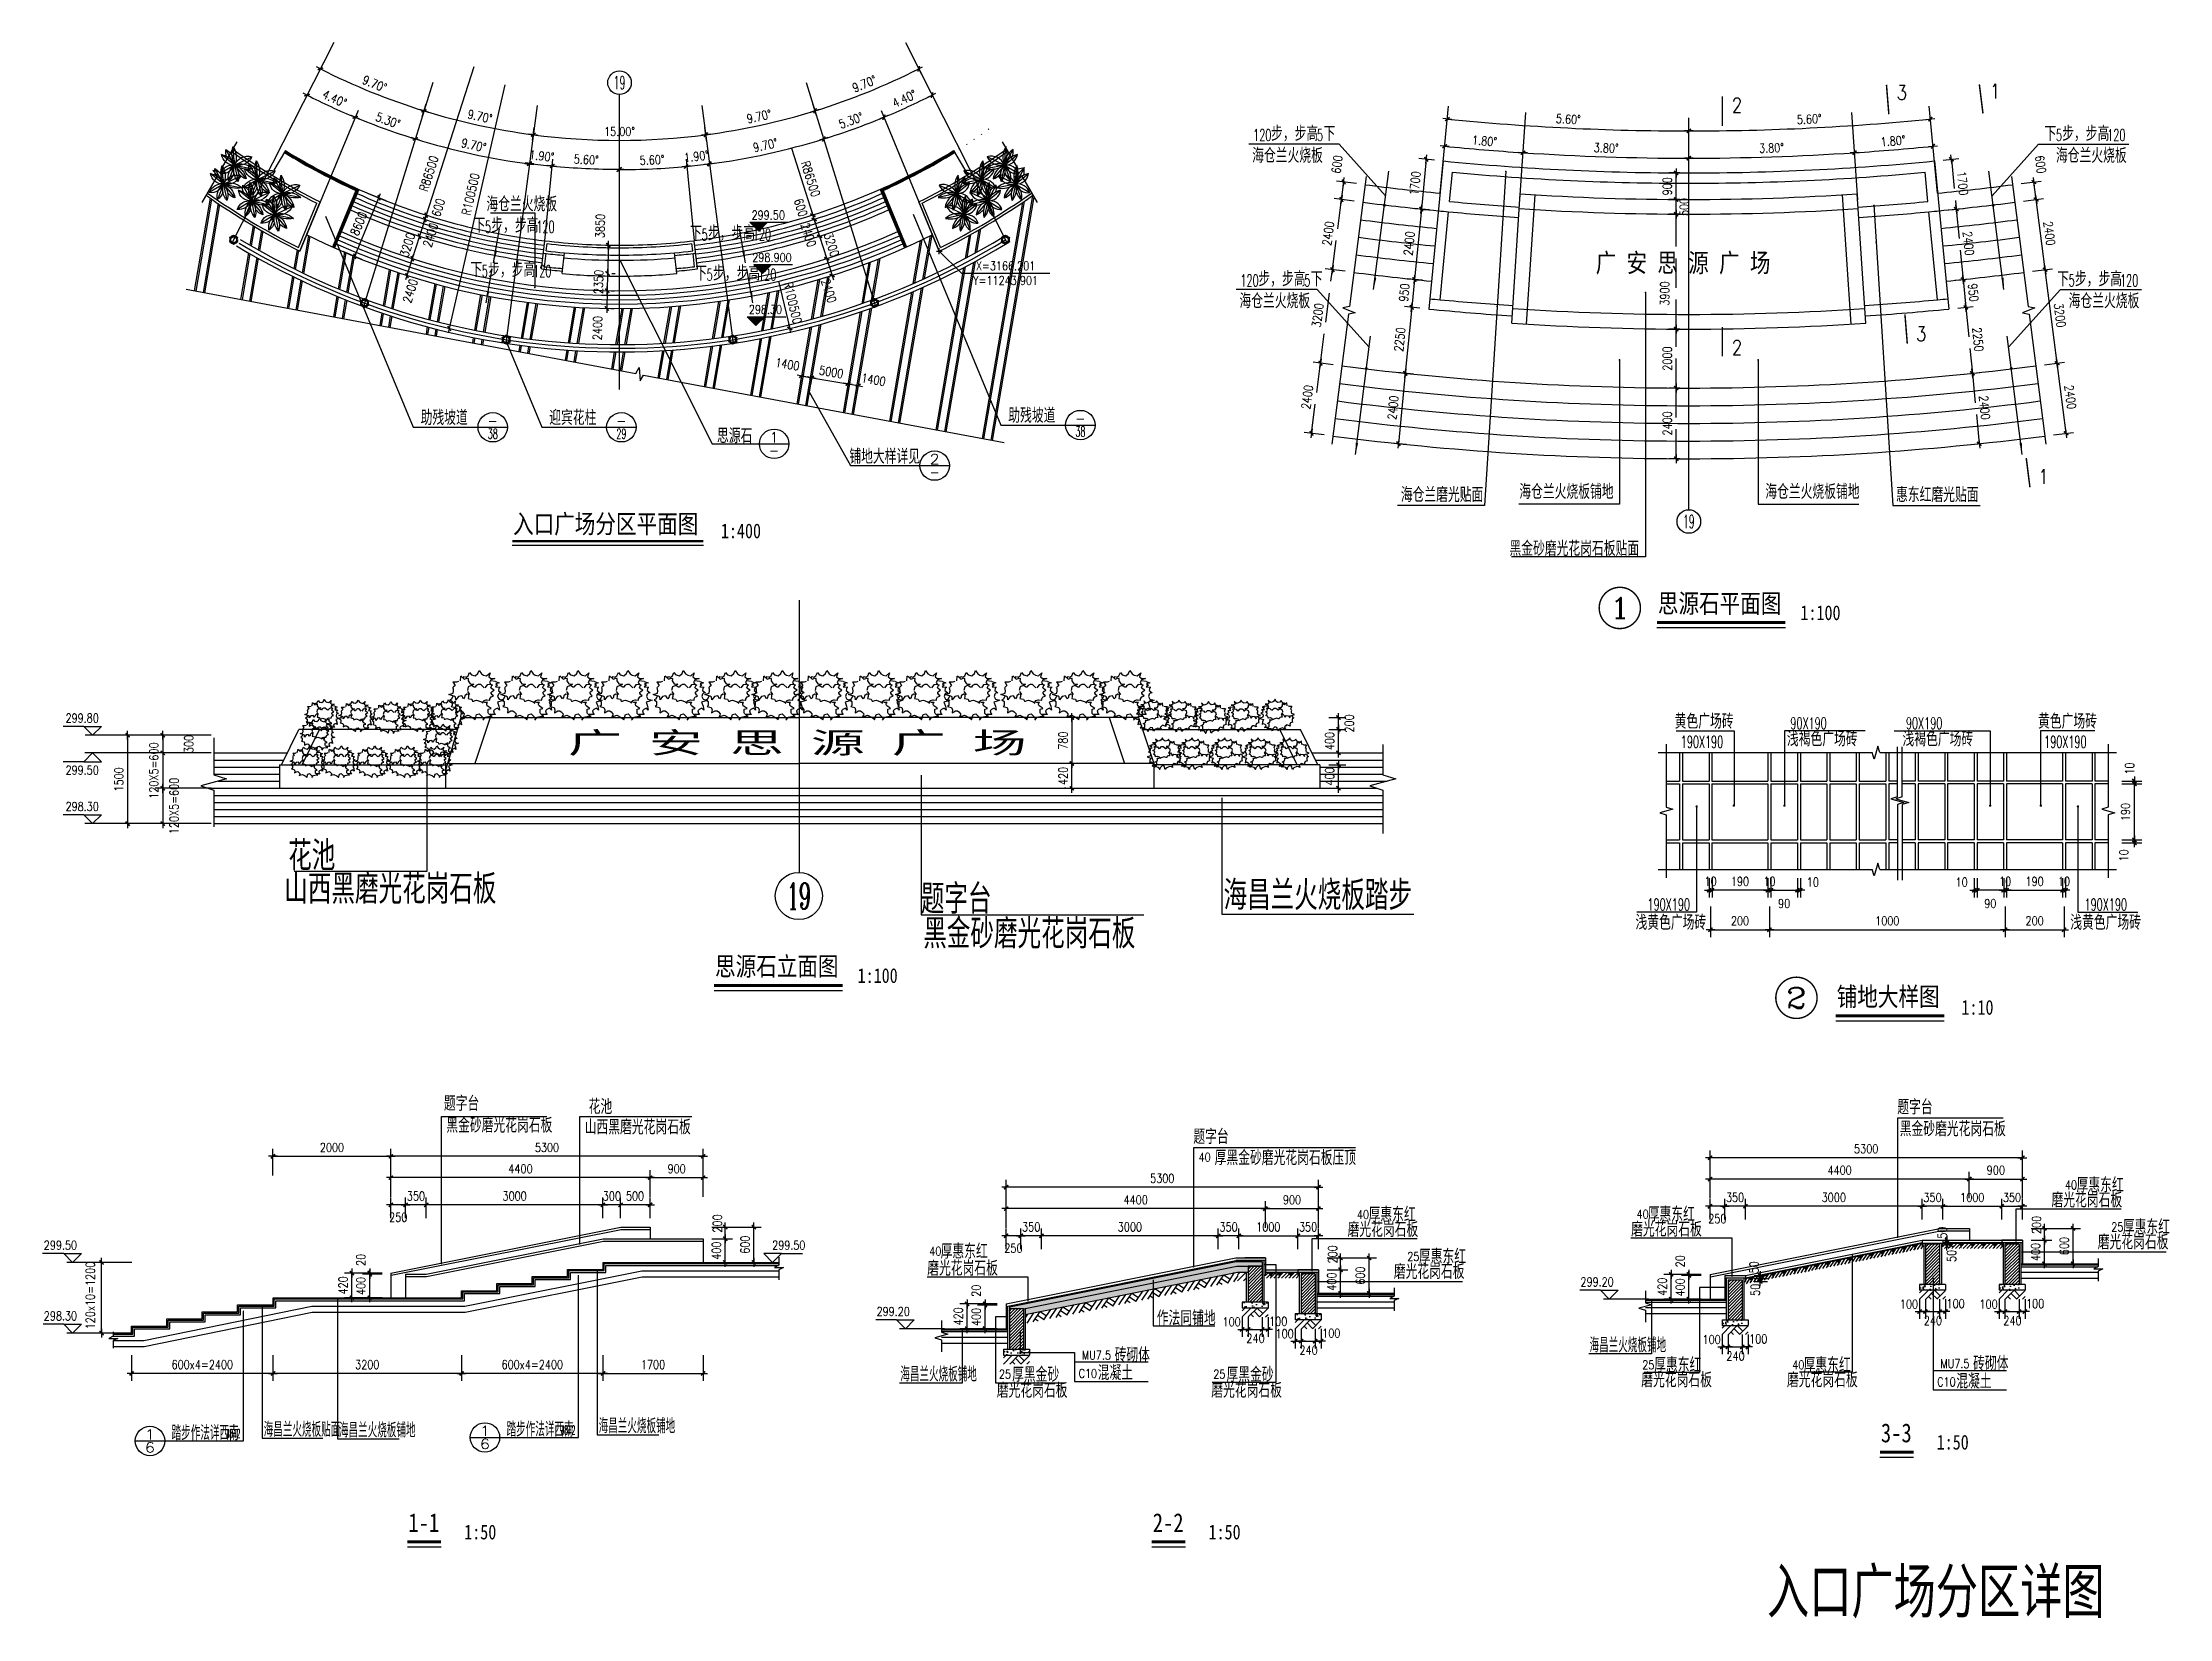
# Model space of a CAD drawing. Extents: x 0 to 11014425, y 0 to 2581013.
# Drawn here: x 10942237 to 11014425, y 2527528 to 2581013 of the extents above; entities that cross this region are included whole.
import ezdxf
from ezdxf.enums import TextEntityAlignment as Align

# ---------------------------------------------------------------- set-up
doc = ezdxf.new("R2010")
doc.units = 0
doc.header["$LTSCALE"] = 4000
doc.header["$MEASUREMENT"] = 0
doc.header["$PDMODE"] = 34
for name, pattern in [('ACAD_ISO04W100', [30.5, 24, -3, 0.5, -3]), ('CONTINOUS', [0]), ('DASH', [0.35, 0.25, -0.1]), ('DOTE', [2.42, 2, -0.2, 0.02, -0.2])]:
    doc.linetypes.add(name, pattern=pattern)
doc.layers.get('0').update_dxf_attribs({"color": 253, "linetype": 'DASH'})
doc.layers.get('DEFPOINTS').update_dxf_attribs({"linetype": 'CONTINUOUS'})
for name, color, linetype in [('1', 2, 'CONTINUOUS'), ('AXIS', 3, 'CONTINUOUS'), ('AXIS_TEXT', 7, 'CONTINUOUS'), ('DOTE', 1, 'CONTINUOUS'), ('OTHER', 7, 'CONTINUOUS'), ('PUB_DIM', 3, 'CONTINUOUS'), ('PUB_HATCH', 7, 'CONTINUOUS'), ('PUB_TEXT', 7, 'CONTINUOUS'), ('PUB_TITLE', 4, 'CONTINUOUS'), ('STAIR', 2, 'CONTINUOUS'), ('T1', 4, 'CONTINUOUS'), ('T10', 31, 'CONTINUOUS'), ('T14', 222, 'CONTINUOUS'), ('T2', 2, 'CONTINUOUS'), ('T4', 3, 'CONTINUOUS'), ('T5', 13, 'CONTINUOUS'), ('T7', 202, 'CONTINUOUS'), ('T8', 241, 'CONTINUOUS'), ('TREE1', 62, 'CONTINUOUS')]:
    doc.layers.add(name, color=color, linetype=linetype)
doc.styles.add('_DIMFONT', font='TXT.shx')
doc.styles.add('_HZTXT', font='txt.shx', dxfattribs={"width": 0.8, "bigfont": 'HZTXT.shx'})
doc.styles.add('_ROMANS', font='ROMANS.shx', dxfattribs={"width": 0.6})
doc.styles.add('COMP', font='COMPLEX', dxfattribs={"bigfont": 'hztxt'})
doc.styles.add('COMPLEX', font='COMPLEX')
doc.styles.add('DIM_FONT', font='SIMPLEX.shx', dxfattribs={"width": 0.8})
doc.styles.add('FS64F', font='romant.shx', dxfattribs={"width": 0.95, "height": 8, "bigfont": 'hztxt.shx'})
doc.styles.add('HZ1', font='', dxfattribs={"width": 0.8})
doc.styles.add('宋体', font='SimSun.ttf', dxfattribs={"width": 0.7})
doc.styles.get('HZ1').set_extended_font_data('KaiTi_GB2312')
doc.dimstyles.new('DIMN', dxfattribs={"dimtxt": 300, "dimasz": 1, "dimexe": 250, "dimexo": 300, "dimgap": 150, "dimtad": 1, "dimdec": 0, "dimzin": 0, "dimtxsty": 'DIM_FONT', "dimblk": '_DIMX', "dimcen": 0.09, "dimclrt": 7, "dimazin": 3, "dimtfac": 1, "dimtdec": 0, "dimtix": 1, "dimtmove": 0, "dimatfit": 3, "dimtolj": 1, "dimtzin": 0})
doc.dimstyles.new('DIMN10', dxfattribs={"dimscale": 0.1, "dimtxt": 300, "dimasz": 1, "dimexe": 250, "dimexo": 300, "dimgap": 150, "dimtad": 1, "dimdec": 0, "dimzin": 0, "dimtxsty": 'DIM_FONT', "dimblk": '_DIMX', "dimcen": 0.09, "dimclrt": 7, "dimazin": 3, "dimtfac": 1, "dimtdec": 0, "dimtix": 1, "dimtmove": 0, "dimatfit": 3, "dimtolj": 1, "dimtzin": 0})
doc.dimstyles.new('DIMN400', dxfattribs={"dimscale": 4, "dimtxt": 300, "dimasz": 1, "dimexe": 250, "dimexo": 300, "dimgap": 150, "dimtad": 1, "dimdec": 0, "dimzin": 0, "dimtxsty": 'DIM_FONT', "dimblk": '_DIMX', "dimcen": 0.09, "dimclrt": 7, "dimazin": 3, "dimtfac": 1, "dimtdec": 0, "dimtix": 1, "dimtmove": 0, "dimatfit": 3, "dimtolj": 1, "dimtzin": 0})
doc.dimstyles.new('DIMN50', dxfattribs={"dimscale": 0.5, "dimtxt": 300, "dimasz": 1, "dimexe": 250, "dimexo": 300, "dimgap": 150, "dimtad": 1, "dimdec": 0, "dimzin": 0, "dimtxsty": 'DIM_FONT', "dimblk": '_DIMX', "dimcen": 0.09, "dimclrt": 7, "dimazin": 3, "dimtfac": 1, "dimtdec": 0, "dimtix": 1, "dimtmove": 0, "dimatfit": 3, "dimtolj": 1, "dimtzin": 0})
doc.dimstyles.new('NORMAL', dxfattribs={"dimscale": 4, "dimtxt": 300, "dimasz": 1, "dimexe": 250, "dimexo": 300, "dimgap": 150, "dimtad": 1, "dimzin": 0, "dimtxsty": 'DIM_FONT', "dimblk": '_DIMX', "dimcen": 0.09, "dimclrt": 7, "dimazin": 3, "dimtfac": 1, "dimtix": 1, "dimtmove": 0, "dimatfit": 3, "dimtolj": 1, "dimtzin": 0})
pattern_1 = [(45, (-11051252.53, -2532329.92), (-26.5165043, 26.5165043), [])]

msp = doc.modelspace()

# ---------------------------------------------------------------- texts
at = {"layer": 'PUB_DIM', "linetype": 'CONTINOUS', "style": 'DIM_FONT', "width": 0.8}
for s, p in [('3', (11005342.433, 2579319.65)), ('1', (11008504.572, 2579361.932)), ('2', (10999746.722, 2578883.755)), ('3', (11006001.149, 2571131.332)), ('2', (10999746.722, 2570664.183)), ('1', (11010147.337, 2566281.518))]:
    msp.add_text(s, height=500, dxfattribs=at).set_placement(p, align=Align.MIDDLE)
at = {"layer": 'PUB_TEXT', "linetype": 'CONTINOUS'}
for s, height, style, width, p in [('120', 400, '_ROMANS', 0.6, (10983324.104, 2577673.334)), ('步，步高', 500, '_HZTXT', 0.8, (10983933.785, 2577673.334)), ('5', 400, '_ROMANS', 0.6, (10985493.387, 2577673.334)), ('下', 500, '_HZTXT', 0.8, (10985714.497, 2577673.334)), ('下', 500, '_HZTXT', 0.8, (11010183.628, 2577673.334)), ('5', 400, '_ROMANS', 0.6, (11010569.147, 2577673.334)), ('步，步高', 500, '_HZTXT', 0.8, (11010783.238, 2577673.334)), ('120', 400, '_ROMANS', 0.6, (11012315.574, 2577673.334)), ('120', 400, '_ROMANS', 0.6, (10982892.342, 2572738.81)), ('步，步高', 500, '_HZTXT', 0.8, (10983502.023, 2572738.81)), ('5', 400, '_ROMANS', 0.6, (10985061.625, 2572738.81)), ('下', 500, '_HZTXT', 0.8, (10985282.735, 2572738.81)), ('下', 500, '_HZTXT', 0.8, (11010615.39, 2572738.81)), ('5', 400, '_ROMANS', 0.6, (11011000.909, 2572738.81)), ('步，步高', 500, '_HZTXT', 0.8, (11011215, 2572738.81)), ('120', 400, '_ROMANS', 0.6, (11012747.335, 2572738.81))]:
    msp.add_text(s, height=height, dxfattribs=dict(at, style=style, width=width)).set_placement(p)
at = {"layer": 'PUB_TEXT', "linetype": 'CONTINUOUS'}
for s, height, style, width, p in [('海仓兰火烧板', 500, 'FS64F', 0.8, (10983291.634, 2576927.113)), ('海仓兰火烧板', 500, 'FS64F', 0.8, (11010571.846, 2576927.113)), ('广 安 思 源 广 场', 640, '宋体', 0.8, (10994950.423, 2573218.618, -2759.972)), ('海仓兰火烧板', 500, 'FS64F', 0.8, (10982859.872, 2571992.588)), ('海仓兰火烧板', 500, 'FS64F', 0.8, (11011003.607, 2571992.588)), ('海仓兰磨光贴面', 500, 'FS64F', 0.8, (10988337.581, 2565415.798)), ('海仓兰火烧板铺地', 500, 'FS64F', 0.8, (10992357.35, 2565519.911)), ('海仓兰火烧板铺地', 500, 'FS64F', 0.8, (11000706.129, 2565519.911)), ('惠东红磨光贴面', 500, 'FS64F', 0.8, (11005144.796, 2565415.798)), ('入口广场分区平面图', 640, '宋体', 0.8, (10958206.063, 2564357.015)), ('黑金砂磨光花岗石板贴面', 500, 'FS64F', 0.8, (10992024.77, 2563589.483)), ('思源石平面图', 640, '宋体', 0.8, (10997062.114, 2561659.041)), ('思源石立面图', 640, '宋体', 0.8, (10965062.379, 2549341.979)), ('铺地大样图', 640, '宋体', 0.8, (11003131.163, 2548311.594)), ('3-3', 640, '宋体', 0.8, (11004631.379, 2533506.979)), ('1-1', 640, '宋体', 0.8, (10954655.379, 2530458.979)), ('2-2', 640, '宋体', 0.8, (10979917.379, 2530458.979)), ('入口广场分区详图', 1500, '宋体', 0.7, (11000765.394, 2527712.553))]:
    msp.add_text(s, height=height, dxfattribs=dict(at, style=style, width=width)).set_placement(p)
at = {"layer": 'PUB_TEXT', "style": 'HZ1', "width": 0.8}
for s, p in [('1:400', (10966621.778, 2564188.898)), ('1:100', (11003260.825, 2561412.97)), ('1:100', (10971261.09, 2549095.908)), ('1:10', (11008452.695, 2548018.778)), ('1:50', (11007613.09, 2533260.908)), ('1:50', (10957637.09, 2530212.908)), ('1:50', (10982899.09, 2530212.908))]:
    msp.add_text(s, height=500, dxfattribs=at).set_placement(p, align=Align.RIGHT)

# ---------------------------------------------------------------- blocks, each defined once
blk = doc.blocks.new('_AXISO')
blk.add_circle((0, 0), 0.5)
at = {"layer": 'AXIS_TEXT', "style": 'COMPLEX', "width": 1.041667}
blk.add_attdef('A', text='', height=0.56, dxfattribs=at).set_placement((-0.25, -0.28), (0.25, -0.28), align=Align.FIT)
blk = doc.blocks.new('_DIMX')
blk.add_line((-150, 0), (150, 0))
at = {"const_width": 50}
blk.add_lwpolyline([(-70, -70), (70, 70)], dxfattribs=at)
blk = doc.blocks.new('*D381')
at = {"color": 0, "linetype": 'BYBLOCK'}
for p, q in [((10995942, 2555744), (10994993, 2555744)), ((10995118, 2555744), (10995118, 2555745)), ((10995118, 2555744), (10995118, 2555144)), ((10995942, 2555144), (10994993, 2555144)), ((10995118, 2555143), (10995118, 2555143))]:
    blk.add_line(p, q, dxfattribs=at)
at = {"layer": 'DEFPOINTS', "color": 0, "linetype": 'BYBLOCK'}
for p in [(10996092, 2555744), (10995118, 2555144), (10996092, 2555144)]:
    blk.add_point(p, dxfattribs=at)
at = {"color": 0, "linetype": 'BYBLOCK', "xscale": 0.5, "yscale": 0.5, "zscale": 0.5}
for p, rotation in [((10995118, 2555744), 270), ((10995118, 2555144), 90)]:
    blk.add_blockref('_DIMX', p, dxfattribs=dict(at, rotation=rotation))
at = {"color": 7, "linetype": 'BYBLOCK', "insert": (10994968, 2555444), "char_height": 150, "attachment_point": 5, "rotation": 90, "style": 'DIM_FONT'}
blk.add_mtext('\\A1;120X5=600', dxfattribs=at)
blk = doc.blocks.new('*D382')
at = {"color": 0, "linetype": 'BYBLOCK'}
for p, q in [((10995942, 2556044), (10994993, 2556044)), ((10995118, 2556043), (10995118, 2555744)), ((10995942, 2555744), (10994993, 2555744))]:
    blk.add_line(p, q, dxfattribs=at)
at = {"layer": 'DEFPOINTS', "color": 0, "linetype": 'BYBLOCK'}
for p in [(10996092, 2556044), (10995118, 2555744), (10996092, 2555744)]:
    blk.add_point(p, dxfattribs=at)
at = {"color": 0, "linetype": 'BYBLOCK', "xscale": 0.5, "yscale": 0.5, "zscale": 0.5}
for p, rotation in [((10995118, 2556044), 90), ((10995118, 2555744), 270)]:
    blk.add_blockref('_DIMX', p, dxfattribs=dict(at, rotation=rotation))
at = {"color": 7, "linetype": 'BYBLOCK', "insert": (10995560, 2555894), "char_height": 150, "attachment_point": 5, "rotation": 90, "style": 'DIM_FONT'}
blk.add_mtext('\\A1;300', dxfattribs=at)
blk = doc.blocks.new('M_F8')
for p, q in [((-370, 375), (-361, 478)), ((-358, 481), (-286, 413)), ((-310, 430), (-286, 466)), ((-283, 466), (-245, 451)), ((-245, 451), (-202, 486)), ((-202, 486), (-173, 550)), ((-173, 550), (-132, 502)), ((-132, 502), (-54, 486)), ((-54, 486), (3, 533)), ((3, 533), (28, 594)), ((28, 594), (76, 524)), ((76, 524), (121, 500)), ((121, 500), (185, 481)), ((185, 481), (259, 549)), ((259, 549), (233, 461)), ((233, 461), (267, 430)), ((-613, 85), (-522, 116)), ((-551, 65), (-613, 85)), ((-527, 49), (-556, -12)), ((-498, 49), (-551, 65)), ((-530, 353), (-445, 356)), ((-518, 203), (-527, 234)), ((-522, 116), (-513, 167)), ((-513, 167), (-518, 203)), ((-470, 39), (-498, 49)), ((-465, -27), (-470, 39)), ((-412, 44), (-465, -27)), ((-445, 356), (-403, 369)), ((-341, 55), (-412, 44)), ((-412, 44), (-412, 44)), ((-341, 55), (-341, 55)), ((-302, -2), (-341, 55)), ((-279, 24), (-302, -2)), ((-286, 413), (-226, 430)), ((-274, 55), (-279, 24)), ((-231, 96), (-274, 55)), ((-173, 85), (-231, 96)), ((-226, 430), (-203, 427)), ((-202, 246), (-220, 172)), ((-217, 153), (-173, 85)), ((-203, 427), (-207, 374)), ((-207, 374), (-164, 312)), ((-207, 374), (-207, 374)), ((-197, 44), (-207, 3)), ((-207, 3), (-173, -2)), ((-154, 271), (-202, 246)), ((-197, 440), (-197, 440)), ((-197, 80), (-197, 44)), ((-173, 85), (-173, 85)), ((-164, 312), (-87, 307)), ((-87, 307), (-154, 271)), ((-111, 266), (-125, 271)), ((-77, 241), (-111, 266)), ((-58, 241), (-77, 241)), ((-34, 277), (-58, 241)), ((9, 302), (-34, 277)), ((61, 302), (9, 302)), ((133, 230), (61, 302)), ((200, 292), (152, 230)), ((262, 297), (200, 292)), ((276, 399), (248, 343)), ((248, 343), (271, 307)), ((257, -7), (281, 34)), ((314, 287), (262, 297)), ((376, 362), (266, 374)), ((267, 430), (310, 425)), ((271, 307), (314, 287)), ((362, 425), (276, 399)), ((276, 230), (300, 287)), ((346, 176), (277, 223)), ((281, 34), (305, 44)), ((286, 116), (286, 137)), ((305, 80), (286, 116)), ((287, 141), (346, 176)), ((333, 55), (305, 80)), ((305, 44), (333, 55)), ((310, 425), (362, 425)), ((376, 362), (456, 332)), ((438, 97), (421, 45)), ((421, 45), (450, -12)), ((444, 213), (436, 169)), ((436, 169), (499, 123)), ((466, 125), (438, 97)), ((466, 238), (444, 213)), ((499, 123), (466, 125)), ((-556, -12), (-589, -27)), ((-589, -27), (-541, -63)), ((-541, -145), (-565, -166)), ((-565, -166), (-479, -186)), ((-541, -63), (-541, -120)), ((-541, -120), (-541, -145)), ((-479, -186), (-460, -242)), ((-460, -242), (-470, -294)), ((-470, -299), (-398, -263)), ((-470, -294), (-470, -299)), ((-398, -263), (-355, -258)), ((-355, -258), (-326, -284)), ((-326, -284), (-288, -325)), ((-293, -355), (-312, -386)), ((-312, -386), (-264, -371)), ((-288, -325), (-293, -355)), ((-264, -371), (-207, -355)), ((-207, -355), (-111, -401)), ((-207, -355), (-207, -355)), ((-173, -2), (-130, -12)), ((-130, -12), (-111, -58)), ((-111, -58), (-87, -53)), ((-111, -401), (-82, -422)), ((-87, -53), (-54, -43)), ((-82, -422), (-59, -453)), ((-59, -453), (-25, -340)), ((-54, -43), (-25, -33)), ((-25, -33), (75, -68)), ((-25, -340), (32, -325)), ((32, -325), (109, -401)), ((75, -68), (109, -94)), ((109, -94), (113, -63)), ((109, -458), (161, -391)), ((109, -401), (118, -447)), ((118, -447), (109, -458)), ((113, -63), (133, -43)), ((152, -84), (118, -68)), ((133, -43), (180, -27)), ((157, -84), (152, -84)), ((209, -84), (157, -84)), ((161, -391), (252, -371)), ((180, -27), (190, -27)), ((190, -27), (257, -33)), ((190, -104), (209, -84)), ((190, -125), (190, -104)), ((200, -155), (190, -125)), ((262, -196), (200, -155)), ((223, -222), (281, -207)), ((223, -299), (223, -222)), ((228, -314), (223, -299)), ((290, -371), (228, -314)), ((252, -371), (305, -376)), ((257, -33), (257, -7)), ((281, -207), (262, -196)), ((279, -334), (263, -339)), ((346, -336), (279, -334)), ((305, -376), (290, -371)), ((364, -231), (336, -261)), ((336, -261), (350, -309)), ((375, -341), (346, -336)), ((350, -309), (375, -341)), ((421, -206), (364, -231)), ((487, -56), (415, -77)), ((415, -77), (448, -160)), ((462, -244), (421, -206)), ((448, -160), (462, -244)), ((450, -12), (542, -35)), ((542, -35), (487, -56))]:
    blk.add_line(p, q)
at = {"flags": 128}
for points in [[(-530, 353), (-483, 275), (-521, 241)], [(456, 332), (384, 316), (421, 288), (377, 248), (474, 241)]]:
    blk.add_lwpolyline(points, dxfattribs=at)
at = {"width": 0.8, "flags": 9}
for tag, p in [('XSIZE', (-183, 110)), ('XSIZE', (-74, 244)), ('YSIZE', (142, 228)), ('YSIZE', (124, -73))]:
    blk.add_attdef(tag, p, '', height=0.2, dxfattribs=at)
blk = doc.blocks.new('A$C2CBD1CA6')
at = {"layer": 'PUB_TEXT', "linetype": 'CONTINUOUS', "style": 'HZ1', "width": 1.2}
blk.add_text('广 安 思 源 广 场', height=700, dxfattribs=at).set_placement((198, 269, -2760))
blk = doc.blocks.new('A$C61A85C41')
at = {"layer": 'PUB_DIM', "linetype": 'CONTINOUS', "xscale": 0.8, "yscale": 0.6400000000000001, "zscale": 0.8}
blk.add_blockref('A$C2CBD1CA6', (0, 21), dxfattribs=at)
blk = doc.blocks.new('*D383')
at = {"color": 0, "linetype": 'BYBLOCK'}
for p, q in [((11014905, 2555544), (11015196, 2555544)), ((11015071, 2555544), (11015071, 2555545)), ((11015071, 2555144), (11015071, 2555544)), ((11014905, 2555144), (11015196, 2555144)), ((11015071, 2555143), (11015071, 2555143))]:
    blk.add_line(p, q, dxfattribs=at)
at = {"layer": 'DEFPOINTS', "color": 0, "linetype": 'BYBLOCK'}
for p in [(11014755, 2555544), (11015071, 2555544), (11014755, 2555144)]:
    blk.add_point(p, dxfattribs=at)
at = {"color": 0, "linetype": 'BYBLOCK', "xscale": 0.5, "yscale": 0.5, "zscale": 0.5}
for p, rotation in [((11015071, 2555544), 270), ((11015071, 2555144), 90)]:
    blk.add_blockref('_DIMX', p, dxfattribs=dict(at, rotation=rotation))
at = {"color": 7, "linetype": 'BYBLOCK', "insert": (11014921, 2555344), "char_height": 150, "attachment_point": 5, "rotation": 90, "style": 'DIM_FONT'}
blk.add_mtext('\\A1;400', dxfattribs=at)
blk = doc.blocks.new('*D384')
at = {"color": 0, "linetype": 'BYBLOCK'}
for p, q in [((11014905, 2556144), (11015196, 2556144)), ((11015071, 2556144), (11015071, 2556145)), ((11015071, 2555744), (11015071, 2556144)), ((11014905, 2555744), (11015196, 2555744)), ((11015071, 2555743), (11015071, 2555743))]:
    blk.add_line(p, q, dxfattribs=at)
at = {"layer": 'DEFPOINTS', "color": 0, "linetype": 'BYBLOCK'}
for p in [(11014755, 2556144), (11015071, 2556144), (11014755, 2555744)]:
    blk.add_point(p, dxfattribs=at)
at = {"color": 0, "linetype": 'BYBLOCK', "xscale": 0.5, "yscale": 0.5, "zscale": 0.5}
for p, rotation in [((11015071, 2556144), 270), ((11015071, 2555744), 90)]:
    blk.add_blockref('_DIMX', p, dxfattribs=dict(at, rotation=rotation))
at = {"color": 7, "linetype": 'BYBLOCK', "insert": (11014921, 2555944), "char_height": 150, "attachment_point": 5, "rotation": 90, "style": 'DIM_FONT'}
blk.add_mtext('\\A1;400', dxfattribs=at)
blk = doc.blocks.new('*D385')
at = {"color": 0, "linetype": 'BYBLOCK'}
for p, q in [((11014905, 2556344), (11015196, 2556344)), ((11015071, 2556144), (11015071, 2556343)), ((11014905, 2556144), (11015196, 2556144))]:
    blk.add_line(p, q, dxfattribs=at)
at = {"layer": 'DEFPOINTS', "color": 0, "linetype": 'BYBLOCK'}
for p in [(11014755, 2556344), (11015071, 2556344), (11014755, 2556144)]:
    blk.add_point(p, dxfattribs=at)
at = {"color": 0, "linetype": 'BYBLOCK', "xscale": 0.5, "yscale": 0.5, "zscale": 0.5}
for p, rotation in [((11015071, 2556344), 90), ((11015071, 2556144), 270)]:
    blk.add_blockref('_DIMX', p, dxfattribs=dict(at, rotation=rotation))
at = {"color": 7, "linetype": 'BYBLOCK', "insert": (11015254, 2556244), "char_height": 150, "attachment_point": 5, "rotation": 90, "style": 'DIM_FONT'}
blk.add_mtext('\\A1;200', dxfattribs=at)
blk = doc.blocks.new('*D386')
at = {"color": 0, "linetype": 'BYBLOCK'}
for p, q in [((11010444, 2555564), (11010422, 2555564)), ((11010547, 2555564), (11010547, 2555565)), ((11010547, 2555144), (11010547, 2555564)), ((11010444, 2555144), (11010422, 2555144)), ((11010547, 2555143), (11010547, 2555143))]:
    blk.add_line(p, q, dxfattribs=at)
at = {"layer": 'DEFPOINTS', "color": 0, "linetype": 'BYBLOCK'}
for p in [(11010547, 2555564), (11010594, 2555564), (11010594, 2555144)]:
    blk.add_point(p, dxfattribs=at)
at = {"color": 0, "linetype": 'BYBLOCK', "xscale": 0.5, "yscale": 0.5, "zscale": 0.5}
for p, rotation in [((11010547, 2555564), 270), ((11010547, 2555144), 90)]:
    blk.add_blockref('_DIMX', p, dxfattribs=dict(at, rotation=rotation))
at = {"color": 7, "linetype": 'BYBLOCK', "insert": (11010397, 2555354), "char_height": 150, "attachment_point": 5, "rotation": 90, "style": 'DIM_FONT'}
blk.add_mtext('\\A1;420', dxfattribs=at)
blk = doc.blocks.new('*D387')
at = {"color": 0, "linetype": 'BYBLOCK'}
for p, q in [((11010444, 2556344), (11010422, 2556344)), ((11010547, 2556343), (11010547, 2555564)), ((11010444, 2555564), (11010422, 2555564))]:
    blk.add_line(p, q, dxfattribs=at)
at = {"layer": 'DEFPOINTS', "color": 0, "linetype": 'BYBLOCK'}
for p in [(11010594, 2556344), (11010547, 2555564), (11010594, 2555564)]:
    blk.add_point(p, dxfattribs=at)
at = {"color": 0, "linetype": 'BYBLOCK', "xscale": 0.5, "yscale": 0.5, "zscale": 0.5}
for p, rotation in [((11010547, 2556344), 90), ((11010547, 2555564), 270)]:
    blk.add_blockref('_DIMX', p, dxfattribs=dict(at, rotation=rotation))
at = {"color": 7, "linetype": 'BYBLOCK', "insert": (11010397, 2555954), "char_height": 150, "attachment_point": 5, "rotation": 90, "style": 'DIM_FONT'}
blk.add_mtext('\\A1;780', dxfattribs=at)
blk = doc.blocks.new('*D388')
at = {"color": 0, "linetype": 'BYBLOCK'}
for p, q in [((10995675, 2556044), (10994398, 2556044)), ((10994523, 2556043), (10994523, 2554544)), ((10995675, 2554544), (10994398, 2554544))]:
    blk.add_line(p, q, dxfattribs=at)
at = {"layer": 'DEFPOINTS', "color": 0, "linetype": 'BYBLOCK'}
for p in [(10995825, 2556044), (10994523, 2554544), (10995825, 2554544)]:
    blk.add_point(p, dxfattribs=at)
at = {"color": 0, "linetype": 'BYBLOCK', "xscale": 0.5, "yscale": 0.5, "zscale": 0.5}
for p, rotation in [((10994523, 2556044), 90), ((10994523, 2554544), 270)]:
    blk.add_blockref('_DIMX', p, dxfattribs=dict(at, rotation=rotation))
at = {"color": 7, "linetype": 'BYBLOCK', "insert": (10994373, 2555294), "char_height": 150, "attachment_point": 5, "rotation": 90, "style": 'DIM_FONT'}
blk.add_mtext('\\A1;1500', dxfattribs=at)
blk = doc.blocks.new('*D389')
at = {"color": 0, "linetype": 'BYBLOCK'}
for p, q in [((10995942, 2555144), (10994993, 2555144)), ((10995118, 2555143), (10995118, 2554544)), ((10995942, 2554544), (10994993, 2554544))]:
    blk.add_line(p, q, dxfattribs=at)
at = {"layer": 'DEFPOINTS', "color": 0, "linetype": 'BYBLOCK'}
for p in [(10996092, 2555144), (10995118, 2554544), (10996092, 2554544)]:
    blk.add_point(p, dxfattribs=at)
at = {"color": 0, "linetype": 'BYBLOCK', "xscale": 0.5, "yscale": 0.5, "zscale": 0.5}
for p, rotation in [((10995118, 2555144), 90), ((10995118, 2554544), 270)]:
    blk.add_blockref('_DIMX', p, dxfattribs=dict(at, rotation=rotation))
at = {"color": 7, "linetype": 'BYBLOCK', "insert": (10995310, 2554844), "char_height": 150, "attachment_point": 5, "rotation": 90, "style": 'DIM_FONT'}
blk.add_mtext('\\A1;120X5=600', dxfattribs=at)
blk = doc.blocks.new('_INDEX1')
at = {"const_width": 0.035}
blk.add_lwpolyline([(-0.5, 0, 1), (0.5, 0, 1)], format="xyb", close=True, dxfattribs=at)
at = {"style": 'COMP', "width": 2.333333}
blk.add_attdef('1', text='', height=0.5, dxfattribs=at).set_placement((-0.25, -0.25), (0.25, -0.25), align=Align.FIT)
blk = doc.blocks.new('_INDEX')
blk.add_line((-0.5, 0), (0.5, 0))
blk.add_circle((0, 0), 0.5)
at = {"style": 'COMP'}
for tag, width, p, p2 in [('1', 2.333333, (-0.17, 0.05), (0.17, 0.05)), ('-', 1.166667, (-0.17, -0.39), (0.17, -0.39))]:
    blk.add_attdef(tag, text='', height=0.34, dxfattribs=dict(at, width=width)).set_placement(p, p2, align=Align.FIT)
blk = doc.blocks.new('A$C693C567F')
at = {"layer": 'T14', "linetype": 'CONTINOUS'}
blk.add_arc((8849, 21476), 21625, 245.84584, 263.27224, dxfattribs=at)
blk = doc.blocks.new('A$C57001C30')
at = {"layer": 'PUB_TEXT', "linetype": 'CONTINOUS'}
for s, height, style, width, p in [('下', 500, '_HZTXT', 0.8, (-38, 71)), ('5', 400, '_ROMANS', 0.6, (348, 71)), ('步，步高', 500, '_HZTXT', 0.8, (562, 71)), ('120', 400, '_ROMANS', 0.6, (2094, 71))]:
    blk.add_text(s, height=height, dxfattribs=dict(at, style=style, width=width)).set_placement(p)
blk = doc.blocks.new('_DIMZB1')
blk.add_line((0, 0), (3000, 0))
at = {"style": '_DIMFONT', "width": 0.8}
for tag, p in [('X=', (1500, 250)), ('Y=', (1500, -250))]:
    blk.add_attdef(tag, text='', height=300, dxfattribs=at).set_placement(p, align=Align.MIDDLE)
blk = doc.blocks.new('A$C1D3E6AB5')
at = {"layer": 'TREE1'}
for q in [(123, 3371), (2680, 4749), (3647, 4350), (4243, 3672), (0, 1716), (930, 359), (2010, 0), (3312, 120), (4429, 1078)]:
    blk.add_line((2488, 2233), q, dxfattribs=at)
blk.add_circle((2488, 2233), 229, dxfattribs=at)
for centre, radius, start, end in [((671, 1484), 1965, 22.4095, 106.19974), ((2017, 4282), 2102, 205.66716, 282.94208), ((4788, 3323), 2545, 145.9208, 205.35858), ((4785, 2351), 2300, 119.63846, 182.94231), ((-616, 3735), 3449, 334.17798, 17.1014), ((2580, 3911), 1681, 266.8746, 351.80877), ((4793, 1211), 2521, 102.59739, 156.08597), ((1927, 4023), 1751, 339.69544, 10.75618), ((1633, 101), 2297, 68.15301, 135.32679), ((639, 4884), 3232, 258.59193, 304.88787), ((3196, 61), 2285, 108.04357, 172.49878), ((244, 2420), 2172, 288.41292, 320.64441), ((4179, 703), 2280, 137.86749, 197.96585), ((329, 1528), 2271, 317.73043, 18.10292), ((2754, 472), 1781, 19.88232, 98.58517), ((1220, 521), 2131, 349.14745, 53.47939), ((4217, 2929), 1864, 201.93247, 276.53502), ((4312, 1606), 1791, 193.8105, 236.05788)]:
    blk.add_arc(centre, radius, start, end, dxfattribs=at)
blk = doc.blocks.new('_ARROW')
blk.add_solid([(0, 0), (-1, 0.1), (-1, -0.1)])
blk = doc.blocks.new('*D391')
at = {"color": 0, "linetype": 'BYBLOCK'}
for p, q in [((10792929, 2584207), (10796217, 2592144)), ((10794591, 2592822), (10797143, 2591765)), ((10791300, 2584877), (10793851, 2583820))]:
    blk.add_line(p, q, dxfattribs=at)
at = {"layer": 'DEFPOINTS', "color": 0, "linetype": 'BYBLOCK'}
for p in [(10793483, 2593281), (10796219, 2592148), (10790191, 2585336)]:
    blk.add_point(p, dxfattribs=at)
at = {"color": 0, "linetype": 'BYBLOCK', "xscale": 4, "yscale": 4, "zscale": 4}
for p, rotation in [((10796219, 2592148), 67.49761964999759), ((10792927, 2584203), 247.4976196499976)]:
    blk.add_blockref('_DIMX', p, dxfattribs=dict(at, rotation=rotation))
at = {"color": 7, "linetype": 'BYBLOCK', "insert": (10793464, 2588635), "char_height": 1200, "attachment_point": 5, "rotation": 67.49762, "style": 'DIM_FONT'}
blk.add_mtext('\\A1;8600', dxfattribs=at)
blk = doc.blocks.new('*D392')
at = {"color": 0, "linetype": 'BYBLOCK'}
blk.add_arc((10828877, 2689707), 93771, 292.50244, 296.89756, dxfattribs=at)
at = {"layer": 'DEFPOINTS', "color": 0, "linetype": 'BYBLOCK'}
for p in [(10870397, 2607865), (10863996, 2604921), (10866967, 2604020), (10872288, 2584904), (10881493, 2585994)]:
    blk.add_point(p, dxfattribs=at)
at = {"color": 0, "linetype": 'BYBLOCK', "xscale": 4, "yscale": 4, "zscale": 4}
for p, rotation in [((10871302, 2606081), 26.89877796920869), ((10864762, 2603073), 202.5012220308257)]:
    blk.add_blockref('_DIMX', p, dxfattribs=dict(at, rotation=rotation))
at = {"color": 7, "linetype": 'BYBLOCK', "insert": (10867559, 2605605), "char_height": 1200, "attachment_point": 5, "rotation": 24.7, "style": 'DIM_FONT'}
blk.add_mtext('\\A1;4.40°', dxfattribs=at)
blk = doc.blocks.new('*D393')
at = {"color": 0, "linetype": 'BYBLOCK'}
blk.add_arc((10828877, 2689707), 93771, 252.80543, 262.49756, dxfattribs=at)
at = {"layer": 'DEFPOINTS', "color": 0, "linetype": 'BYBLOCK'}
for p in [(10801744, 2602038), (10806248, 2598707), (10816898, 2598720), (10794112, 2577378), (10813432, 2572394)]:
    blk.add_point(p, dxfattribs=at)
at = {"color": 0, "linetype": 'BYBLOCK', "xscale": 4, "yscale": 4, "zscale": 4}
for p, rotation in [((10801153, 2600127), 162.8042067532565), ((10816637, 2596737), 352.4987779691828)]:
    blk.add_blockref('_DIMX', p, dxfattribs=dict(at, rotation=rotation))
at = {"color": 7, "linetype": 'BYBLOCK', "insert": (10809080, 2599277), "char_height": 1200, "attachment_point": 5, "rotation": 347.65149, "style": 'DIM_FONT'}
blk.add_mtext('\\A1;9.70°', dxfattribs=at)
blk = doc.blocks.new('*D394')
at = {"color": 0, "linetype": 'BYBLOCK'}
blk.add_arc((10828877, 2689707), 93771, 247.50244, 252.80054, dxfattribs=at)
at = {"layer": 'DEFPOINTS', "color": 0, "linetype": 'BYBLOCK'}
for p in [(10793757, 2604921), (10795682, 2602007), (10801744, 2602038), (10785466, 2584904), (10794112, 2577378)]:
    blk.add_point(p, dxfattribs=at)
at = {"color": 0, "linetype": 'BYBLOCK', "xscale": 4, "yscale": 4, "zscale": 4}
for p, rotation in [((10792992, 2603073), 157.5012220307932), ((10801153, 2600127), 342.8017626916575)]:
    blk.add_blockref('_DIMX', p, dxfattribs=dict(at, rotation=rotation))
at = {"color": 7, "linetype": 'BYBLOCK', "insert": (10797446, 2602634), "char_height": 1200, "attachment_point": 5, "rotation": 340.15149, "style": 'DIM_FONT'}
blk.add_mtext('\\A1;5.30°', dxfattribs=at)
blk = doc.blocks.new('*D395')
at = {"color": 0, "linetype": 'BYBLOCK'}
blk.add_arc((10828877, 2689707), 93771, 243.10244, 247.49756, dxfattribs=at)
at = {"layer": 'DEFPOINTS', "color": 0, "linetype": 'BYBLOCK'}
for p in [(10787356, 2607865), (10788606, 2605023), (10793757, 2604921), (10776261, 2585994), (10785466, 2584904)]:
    blk.add_point(p, dxfattribs=at)
at = {"color": 0, "linetype": 'BYBLOCK', "xscale": 4, "yscale": 4, "zscale": 4}
for p, rotation in [((10786451, 2606081), 153.1012220308037), ((10792992, 2603073), 337.4987779692047)]:
    blk.add_blockref('_DIMX', p, dxfattribs=dict(at, rotation=rotation))
at = {"color": 7, "linetype": 'BYBLOCK', "insert": (10790194, 2605605), "char_height": 1200, "attachment_point": 5, "rotation": 335.3, "style": 'DIM_FONT'}
blk.add_mtext('\\A1;4.40°', dxfattribs=at)
blk = doc.blocks.new('*D396')
at = {"color": 0, "linetype": 'BYBLOCK'}
for p, q in [((10787899, 2608935), (10788714, 2610540)), ((10802099, 2603184), (10802631, 2604904))]:
    blk.add_line(p, q, dxfattribs=at)
blk.add_arc((10828877, 2689707), 89771, 243.10255, 252.80043, dxfattribs=at)
at = {"layer": 'DEFPOINTS', "color": 0, "linetype": 'BYBLOCK'}
for p in [(10787356, 2607865), (10792843, 2607485), (10801744, 2602038), (10776261, 2585994), (10794112, 2577378)]:
    blk.add_point(p, dxfattribs=at)
at = {"color": 0, "linetype": 'BYBLOCK', "xscale": 4, "yscale": 4, "zscale": 4}
for p, rotation in [((10788261, 2609649), 153.1012764815896), ((10802335, 2603948), 342.8017082408757)]:
    blk.add_blockref('_DIMX', p, dxfattribs=dict(at, rotation=rotation))
at = {"color": 7, "linetype": 'BYBLOCK', "insert": (10795628, 2607613), "char_height": 1200, "attachment_point": 5, "rotation": 337.95149, "style": 'DIM_FONT'}
blk.add_mtext('\\A1;9.70°', dxfattribs=at)
blk = doc.blocks.new('*D397')
at = {"color": 0, "linetype": 'BYBLOCK'}
for p, q in [((10802099, 2603184), (10802631, 2604904)), ((10817055, 2599910), (10817290, 2601695))]:
    blk.add_line(p, q, dxfattribs=at)
blk.add_arc((10828877, 2689707), 89771, 252.80554, 262.49745, dxfattribs=at)
at = {"layer": 'DEFPOINTS', "color": 0, "linetype": 'BYBLOCK'}
for p in [(10801744, 2602038), (10807213, 2602588), (10816898, 2598720), (10794112, 2577378), (10813432, 2572394)]:
    blk.add_point(p, dxfattribs=at)
at = {"color": 0, "linetype": 'BYBLOCK', "xscale": 4, "yscale": 4, "zscale": 4}
for p, rotation in [((10802335, 2603948), 162.8042612040379), ((10817159, 2600703), 352.4987235184179)]:
    blk.add_blockref('_DIMX', p, dxfattribs=dict(at, rotation=rotation))
at = {"color": 7, "linetype": 'BYBLOCK', "insert": (10809935, 2603184), "char_height": 1200, "attachment_point": 5, "rotation": 347.65149, "style": 'DIM_FONT'}
blk.add_mtext('\\A1;9.70°', dxfattribs=at)
blk = doc.blocks.new('*D398')
at = {"color": 0, "linetype": 'BYBLOCK'}
for p, q in [((10817055, 2599910), (10817290, 2601695)), ((10840699, 2599910), (10840464, 2601695))]:
    blk.add_line(p, q, dxfattribs=at)
blk.add_arc((10828877, 2689707), 89771, 262.50255, 277.49745, dxfattribs=at)
at = {"layer": 'DEFPOINTS', "color": 0, "linetype": 'BYBLOCK'}
for p in [(10824961, 2600021), (10816898, 2598720), (10840855, 2598720), (10813432, 2572394), (10844321, 2572394)]:
    blk.add_point(p, dxfattribs=at)
at = {"color": 0, "linetype": 'BYBLOCK', "xscale": 4, "yscale": 4, "zscale": 4}
for p, rotation in [((10817159, 2600703), 172.5012764815708), ((10840594, 2600703), 7.498723518420577)]:
    blk.add_blockref('_DIMX', p, dxfattribs=dict(at, rotation=rotation))
at = {"color": 7, "linetype": 'BYBLOCK', "insert": (10828877, 2601135), "char_height": 1200, "attachment_point": 5, "style": 'DIM_FONT'}
blk.add_mtext('\\A1;15.00°', dxfattribs=at)
blk = doc.blocks.new('*D399')
at = {"color": 0, "linetype": 'BYBLOCK'}
blk.add_line((10813313, 2607454), (10805765, 2574404), dxfattribs=at)
at = {"layer": 'DEFPOINTS', "color": 0, "linetype": 'BYBLOCK'}
for p in [(10813313, 2607454), (10805764, 2574400)]:
    blk.add_point(p, dxfattribs=at)
at = {"color": 0, "linetype": 'BYBLOCK', "xscale": 4, "yscale": 4, "zscale": 4, "rotation": 257.1367918855377}
blk.add_blockref('_DIMX', (10805764, 2574400), dxfattribs=at)
at = {"color": 7, "linetype": 'BYBLOCK', "insert": (10808654, 2592622), "char_height": 1200, "attachment_point": 5, "rotation": 77.13679, "style": 'DIM_FONT'}
blk.add_mtext('\\A1;R100500', dxfattribs=at)
blk = doc.blocks.new('*D400')
at = {"color": 0, "linetype": 'BYBLOCK'}
for p, q in [((10850471, 2580823), (10851989, 2574400)), ((10851990, 2574396), (10851991, 2574392))]:
    blk.add_line(p, q, dxfattribs=at)
at = {"layer": 'DEFPOINTS', "color": 0, "linetype": 'BYBLOCK'}
for p in [(10850471, 2580823), (10851989, 2574400)]:
    blk.add_point(p, dxfattribs=at)
at = {"color": 0, "linetype": 'BYBLOCK', "xscale": 4, "yscale": 4, "zscale": 4, "rotation": 103.2955600996296}
blk.add_blockref('_DIMX', (10851989, 2574400), dxfattribs=at)
at = {"color": 7, "linetype": 'BYBLOCK', "insert": (10852398, 2577888), "char_height": 1200, "attachment_point": 5, "rotation": 283.29556, "style": 'DIM_FONT'}
blk.add_mtext('\\A1;R100500', dxfattribs=at)
blk = doc.blocks.new('*D401')
at = {"color": 0, "linetype": 'BYBLOCK'}
blk.add_line((10809094, 2609926), (10802629, 2589789), dxfattribs=at)
at = {"layer": 'DEFPOINTS', "color": 0, "linetype": 'BYBLOCK'}
for p in [(10809094, 2609926), (10802628, 2589786)]:
    blk.add_point(p, dxfattribs=at)
at = {"color": 0, "linetype": 'BYBLOCK', "xscale": 4, "yscale": 4, "zscale": 4, "rotation": 252.1986424485299}
blk.add_blockref('_DIMX', (10802628, 2589786), dxfattribs=at)
at = {"color": 7, "linetype": 'BYBLOCK', "insert": (10802985, 2595427), "char_height": 1200, "attachment_point": 5, "rotation": 72.19864, "style": 'DIM_FONT'}
blk.add_mtext('\\A1;R86500', dxfattribs=at)
blk = doc.blocks.new('*D402')
at = {"color": 0, "linetype": 'BYBLOCK'}
blk.add_line((10852227, 2598889), (10855125, 2589789), dxfattribs=at)
at = {"layer": 'DEFPOINTS', "color": 0, "linetype": 'BYBLOCK'}
for p in [(10852227, 2598889), (10855126, 2589786)]:
    blk.add_point(p, dxfattribs=at)
at = {"color": 0, "linetype": 'BYBLOCK', "xscale": 4, "yscale": 4, "zscale": 4, "rotation": 287.6655654578676}
blk.add_blockref('_DIMX', (10855126, 2589786), dxfattribs=at)
at = {"color": 7, "linetype": 'BYBLOCK', "insert": (10854819, 2594703), "char_height": 1200, "attachment_point": 5, "rotation": 287.66557, "style": 'DIM_FONT'}
blk.add_mtext('\\A1;R86500', dxfattribs=at)
blk = doc.blocks.new('*D403')
at = {"color": 0, "linetype": 'BYBLOCK'}
for p, q in [((10802441, 2589199), (10802440, 2589195)), ((10802624, 2589774), (10802442, 2589202)), ((10802624, 2589774), (10802442, 2589202)), ((10802625, 2589778), (10802626, 2589782)), ((10803419, 2588892), (10803395, 2588899)), ((10803601, 2589464), (10803577, 2589471))]:
    blk.add_line(p, q, dxfattribs=at)
at = {"layer": 'DEFPOINTS', "color": 0, "linetype": 'BYBLOCK'}
for p in [(10802275, 2589255), (10802442, 2589202), (10802457, 2589827)]:
    blk.add_point(p, dxfattribs=at)
at = {"color": 0, "linetype": 'BYBLOCK', "xscale": 4, "yscale": 4, "zscale": 4}
for p, rotation in [((10802624, 2589774), 252.3622090727049), ((10802442, 2589202), 72.36220907270487)]:
    blk.add_blockref('_DIMX', p, dxfattribs=dict(at, rotation=rotation))
at = {"color": 7, "linetype": 'BYBLOCK', "insert": (10804271, 2590807), "char_height": 1200, "attachment_point": 5, "rotation": 72.36221, "style": 'DIM_FONT'}
blk.add_mtext('\\A1;600', dxfattribs=at)
blk = doc.blocks.new('*D404')
at = {"color": 0, "linetype": 'BYBLOCK'}
for p, q in [((10802441, 2589198), (10801716, 2586919)), ((10803419, 2588892), (10803395, 2588899)), ((10802691, 2586605), (10802668, 2586612))]:
    blk.add_line(p, q, dxfattribs=at)
at = {"layer": 'DEFPOINTS', "color": 0, "linetype": 'BYBLOCK'}
for p in [(10802275, 2589255), (10801548, 2586968), (10801715, 2586915)]:
    blk.add_point(p, dxfattribs=at)
at = {"color": 0, "linetype": 'BYBLOCK', "xscale": 4, "yscale": 4, "zscale": 4}
for p, rotation in [((10801715, 2586915), 252.3577190624906), ((10802442, 2589202), 72.3577190624906)]:
    blk.add_blockref('_DIMX', p, dxfattribs=dict(at, rotation=rotation))
at = {"color": 7, "linetype": 'BYBLOCK', "insert": (10803224, 2587088), "char_height": 1200, "attachment_point": 5, "rotation": 72.35772, "style": 'DIM_FONT'}
blk.add_mtext('\\A1;2400', dxfattribs=at)
blk = doc.blocks.new('*D405')
at = {"color": 0, "linetype": 'BYBLOCK'}
for p, q in [((10801715, 2586915), (10800745, 2583866)), ((10801716, 2586919), (10801717, 2586923)), ((10802691, 2586605), (10802668, 2586612)), ((10800744, 2583862), (10800742, 2583858)), ((10801721, 2583555), (10801698, 2583563))]:
    blk.add_line(p, q, dxfattribs=at)
at = {"layer": 'DEFPOINTS', "color": 0, "linetype": 'BYBLOCK'}
for p in [(10801548, 2586968), (10800578, 2583919), (10800745, 2583866)]:
    blk.add_point(p, dxfattribs=at)
at = {"color": 0, "linetype": 'BYBLOCK', "xscale": 4, "yscale": 4, "zscale": 4}
for p, rotation in [((10801715, 2586915), 252.3577190625739), ((10800745, 2583866), 72.35771906257398)]:
    blk.add_blockref('_DIMX', p, dxfattribs=dict(at, rotation=rotation))
at = {"color": 7, "linetype": 'BYBLOCK', "insert": (10800086, 2585754), "char_height": 1200, "attachment_point": 5, "rotation": 72.35772, "style": 'DIM_FONT'}
blk.add_mtext('\\A1;3200', dxfattribs=at)
blk = doc.blocks.new('*D406')
at = {"color": 0, "linetype": 'BYBLOCK'}
for p, q in [((10800744, 2583862), (10800019, 2581582)), ((10801721, 2583555), (10801698, 2583563)), ((10800994, 2581268), (10800970, 2581275))]:
    blk.add_line(p, q, dxfattribs=at)
at = {"layer": 'DEFPOINTS', "color": 0, "linetype": 'BYBLOCK'}
for p in [(10799851, 2581632), (10800017, 2581579), (10800578, 2583919)]:
    blk.add_point(p, dxfattribs=at)
at = {"color": 0, "linetype": 'BYBLOCK', "xscale": 4, "yscale": 4, "zscale": 4}
for p, rotation in [((10800745, 2583866), 72.35771906258205), ((10800017, 2581579), 252.3577190625821)]:
    blk.add_blockref('_DIMX', p, dxfattribs=dict(at, rotation=rotation))
at = {"color": 7, "linetype": 'BYBLOCK', "insert": (10800468, 2579498), "char_height": 1200, "attachment_point": 5, "rotation": 72.35772, "style": 'DIM_FONT'}
blk.add_mtext('\\A1;2400', dxfattribs=at)
blk = doc.blocks.new('*D407')
at = {"color": 0, "linetype": 'BYBLOCK'}
blk.add_line((10852227, 2598889), (10855125, 2589789), dxfattribs=at)
at = {"layer": 'DEFPOINTS', "color": 0, "linetype": 'BYBLOCK'}
for p in [(10852227, 2598889), (10855126, 2589786)]:
    blk.add_point(p, dxfattribs=at)
at = {"color": 0, "linetype": 'BYBLOCK', "xscale": 4, "yscale": 4, "zscale": 4, "rotation": 287.6655654578676}
blk.add_blockref('_DIMX', (10855126, 2589786), dxfattribs=at)
at = {"color": 7, "linetype": 'BYBLOCK', "insert": (10854819, 2594703), "char_height": 1200, "attachment_point": 5, "rotation": 287.66557, "style": 'DIM_FONT'}
blk.add_mtext('\\A1;R86500', dxfattribs=at)
blk = doc.blocks.new('*D408')
at = {"color": 0, "linetype": 'BYBLOCK'}
for p, q in [((10854153, 2589464), (10854177, 2589471)), ((10854335, 2588892), (10854359, 2588899)), ((10855129, 2589778), (10855127, 2589782)), ((10855130, 2589774), (10855312, 2589202)), ((10855130, 2589774), (10855312, 2589202)), ((10855313, 2589199), (10855314, 2589195))]:
    blk.add_line(p, q, dxfattribs=at)
at = {"layer": 'DEFPOINTS', "color": 0, "linetype": 'BYBLOCK'}
for p in [(10855297, 2589827), (10855312, 2589202), (10855479, 2589255)]:
    blk.add_point(p, dxfattribs=at)
at = {"color": 0, "linetype": 'BYBLOCK', "xscale": 4, "yscale": 4, "zscale": 4}
for p, rotation in [((10855130, 2589774), 287.6377909272952), ((10855312, 2589202), 107.6377909272951)]:
    blk.add_blockref('_DIMX', p, dxfattribs=dict(at, rotation=rotation))
at = {"color": 7, "linetype": 'BYBLOCK', "insert": (10853482, 2590807), "char_height": 1200, "attachment_point": 5, "rotation": 287.63779, "style": 'DIM_FONT'}
blk.add_mtext('\\A1;600', dxfattribs=at)
blk = doc.blocks.new('*D409')
at = {"color": 0, "linetype": 'BYBLOCK'}
for p, q in [((10854335, 2588892), (10854359, 2588899)), ((10855313, 2589198), (10856038, 2586919)), ((10855062, 2586605), (10855086, 2586612))]:
    blk.add_line(p, q, dxfattribs=at)
at = {"layer": 'DEFPOINTS', "color": 0, "linetype": 'BYBLOCK'}
for p in [(10855479, 2589255), (10856039, 2586915), (10856206, 2586968)]:
    blk.add_point(p, dxfattribs=at)
at = {"color": 0, "linetype": 'BYBLOCK', "xscale": 4, "yscale": 4, "zscale": 4}
for p, rotation in [((10855312, 2589202), 107.6422809375094), ((10856039, 2586915), 287.6422809375094)]:
    blk.add_blockref('_DIMX', p, dxfattribs=dict(at, rotation=rotation))
at = {"color": 7, "linetype": 'BYBLOCK', "insert": (10854530, 2587088), "char_height": 1200, "attachment_point": 5, "rotation": 287.64228, "style": 'DIM_FONT'}
blk.add_mtext('\\A1;2400', dxfattribs=at)
blk = doc.blocks.new('*D410')
at = {"color": 0, "linetype": 'BYBLOCK'}
for p, q in [((10855062, 2586605), (10855086, 2586612)), ((10856038, 2586919), (10856037, 2586923)), ((10856039, 2586915), (10857009, 2583866)), ((10856032, 2583555), (10856056, 2583563)), ((10857010, 2583862), (10857011, 2583858))]:
    blk.add_line(p, q, dxfattribs=at)
at = {"layer": 'DEFPOINTS', "color": 0, "linetype": 'BYBLOCK'}
for p in [(10856206, 2586968), (10857009, 2583866), (10857176, 2583919)]:
    blk.add_point(p, dxfattribs=at)
at = {"color": 0, "linetype": 'BYBLOCK', "xscale": 4, "yscale": 4, "zscale": 4}
for p, rotation in [((10856039, 2586915), 287.642280937426), ((10857009, 2583866), 107.642280937426)]:
    blk.add_blockref('_DIMX', p, dxfattribs=dict(at, rotation=rotation))
at = {"color": 7, "linetype": 'BYBLOCK', "insert": (10857668, 2585754), "char_height": 1200, "attachment_point": 5, "rotation": 287.64228, "style": 'DIM_FONT'}
blk.add_mtext('\\A1;3200', dxfattribs=at)
blk = doc.blocks.new('*D411')
at = {"color": 0, "linetype": 'BYBLOCK'}
for p, q in [((10856032, 2583555), (10856056, 2583563)), ((10857010, 2583862), (10857735, 2581582)), ((10856760, 2581268), (10856783, 2581275))]:
    blk.add_line(p, q, dxfattribs=at)
at = {"layer": 'DEFPOINTS', "color": 0, "linetype": 'BYBLOCK'}
for p in [(10857176, 2583919), (10857736, 2581579), (10857903, 2581632)]:
    blk.add_point(p, dxfattribs=at)
at = {"color": 0, "linetype": 'BYBLOCK', "xscale": 4, "yscale": 4, "zscale": 4}
for p, rotation in [((10857009, 2583866), 107.6422809374179), ((10857736, 2581579), 287.6422809374179)]:
    blk.add_blockref('_DIMX', p, dxfattribs=dict(at, rotation=rotation))
at = {"color": 7, "linetype": 'BYBLOCK', "insert": (10857286, 2579498), "char_height": 1200, "attachment_point": 5, "rotation": 287.64228, "style": 'DIM_FONT'}
blk.add_mtext('\\A1;2400', dxfattribs=at)
blk = doc.blocks.new('*D412')
at = {"color": 0, "linetype": 'BYBLOCK'}
for p, q in [((10827361, 2585713), (10827264, 2581873)), ((10827912, 2585704), (10828360, 2585692)), ((10827816, 2581855), (10828264, 2581844))]:
    blk.add_line(p, q, dxfattribs=at)
at = {"layer": 'DEFPOINTS', "color": 0, "linetype": 'BYBLOCK'}
for p in [(10826713, 2585734), (10826616, 2581885), (10827264, 2581869)]:
    blk.add_point(p, dxfattribs=at)
at = {"color": 0, "linetype": 'BYBLOCK', "xscale": 4, "yscale": 4, "zscale": 4}
for p, rotation in [((10827361, 2585717), 88.56621528759723), ((10827264, 2581869), 268.5662152875972)]:
    blk.add_blockref('_DIMX', p, dxfattribs=dict(at, rotation=rotation))
at = {"color": 7, "linetype": 'BYBLOCK', "insert": (10826250, 2588315), "char_height": 1200, "attachment_point": 5, "rotation": 88.56622, "style": 'DIM_FONT'}
blk.add_mtext('\\A1;3850', dxfattribs=at)
blk = doc.blocks.new('*D413')
at = {"color": 0, "linetype": 'BYBLOCK'}
for p, q in [((10827264, 2581869), (10827206, 2579519)), ((10827264, 2581873), (10827265, 2581877)), ((10827816, 2581855), (10828264, 2581844)), ((10827205, 2579515), (10827205, 2579511)), ((10827757, 2579506), (10828205, 2579494))]:
    blk.add_line(p, q, dxfattribs=at)
at = {"layer": 'DEFPOINTS', "color": 0, "linetype": 'BYBLOCK'}
for p in [(10826616, 2581885), (10826557, 2579536), (10827206, 2579519)]:
    blk.add_point(p, dxfattribs=at)
at = {"color": 0, "linetype": 'BYBLOCK', "xscale": 4, "yscale": 4, "zscale": 4}
for p, rotation in [((10827264, 2581869), 268.5662152875818), ((10827206, 2579519), 88.5662152875818)]:
    blk.add_blockref('_DIMX', p, dxfattribs=dict(at, rotation=rotation))
at = {"color": 7, "linetype": 'BYBLOCK', "insert": (10826035, 2580724), "char_height": 1200, "attachment_point": 5, "rotation": 88.56622, "style": 'DIM_FONT'}
blk.add_mtext('\\A1;2350', dxfattribs=at)
blk = doc.blocks.new('*D414')
at = {"color": 0, "linetype": 'BYBLOCK'}
for p, q in [((10827205, 2579515), (10827146, 2577124)), ((10827757, 2579506), (10828205, 2579494)), ((10827697, 2577106), (10828145, 2577095))]:
    blk.add_line(p, q, dxfattribs=at)
at = {"layer": 'DEFPOINTS', "color": 0, "linetype": 'BYBLOCK'}
for p in [(10826557, 2579536), (10826497, 2577136), (10827146, 2577120)]:
    blk.add_point(p, dxfattribs=at)
at = {"color": 0, "linetype": 'BYBLOCK', "xscale": 4, "yscale": 4, "zscale": 4}
for p, rotation in [((10827206, 2579519), 88.56621528762959), ((10827146, 2577120), 268.5662152876296)]:
    blk.add_blockref('_DIMX', p, dxfattribs=dict(at, rotation=rotation))
at = {"color": 7, "linetype": 'BYBLOCK', "insert": (10825878, 2574452), "char_height": 1200, "attachment_point": 5, "rotation": 88.56622, "style": 'DIM_FONT'}
blk.add_mtext('\\A1;2400', dxfattribs=at)
blk = doc.blocks.new('A$C5CFA0EF0')
at = {"color": 3}
for p, q in [((189, 831), (207, 821)), ((189, 429), (207, 439)), ((199, 849), (217, 839)), ((199, 411), (217, 421)), ((548, 1050), (548, 1030)), ((548, 210), (548, 230)), ((568, 1050), (568, 1030)), ((568, 210), (568, 230)), ((917, 849), (899, 839)), ((917, 411), (899, 421)), ((927, 831), (909, 821)), ((927, 429), (909, 439))]:
    blk.add_line(p, q, dxfattribs=at)
at = {"color": 4}
for points in [[(207, 862), (182, 818), (0, 923), (25, 967)], [(182, 442), (207, 398), (25, 293), (0, 337)], [(583, 1050), (533, 1050), (533, 1260), (583, 1260)], [(533, 210), (583, 210), (583, 0), (533, 0)], [(934, 818), (909, 862), (1091, 967), (1116, 923)], [(909, 398), (934, 442), (1116, 337), (1091, 293)]]:
    blk.add_lwpolyline(points, close=True, dxfattribs=at)
for start, end in [(152.60525, 207.39475), (92.60525, 147.39475), (212.60525, 267.39475), (32.60525, 87.39475), (272.60525, 327.39475), (332.60525, 27.39475)]:
    blk.add_arc((558, 630), 550, start, end, dxfattribs=at)
at = {"color": 3}
for radius, start, end in [(450, 153.18474, 206.81526), (430, 153.33303, 206.66697), (450, 93.18474, 146.81526), (450, 213.18474, 266.81526), (430, 93.33303, 146.66697), (430, 213.33303, 266.66697), (450, 33.18474, 86.81526), (430, 33.33303, 86.66697), (430, 273.33303, 326.66697), (450, 273.18474, 326.81526), (430, 333.33303, 26.66697), (450, 333.18474, 26.81526)]:
    blk.add_arc((558, 630), radius, start, end, dxfattribs=at)
at = {"layer": 'PUB_DIM', "color": 255}
blk.add_circle((558, 630), 400, dxfattribs=at)
blk = doc.blocks.new('*D415')
at = {"color": 0, "linetype": 'BYBLOCK'}
blk.add_arc((10828877, 2689707), 93771, 277.50244, 287.19457, dxfattribs=at)
at = {"layer": 'DEFPOINTS', "color": 0, "linetype": 'BYBLOCK'}
for p in [(10856010, 2602038), (10840855, 2598720), (10846339, 2597575), (10863642, 2577378), (10844321, 2572394)]:
    blk.add_point(p, dxfattribs=at)
at = {"color": 0, "linetype": 'BYBLOCK', "xscale": 4, "yscale": 4, "zscale": 4}
for p, rotation in [((10856601, 2600127), 17.19579324674047), ((10841117, 2596737), 187.5012220308014)]:
    blk.add_blockref('_DIMX', p, dxfattribs=dict(at, rotation=rotation))
at = {"color": 7, "linetype": 'BYBLOCK', "insert": (10848674, 2599277), "char_height": 1200, "attachment_point": 5, "rotation": 12.34851, "style": 'DIM_FONT'}
blk.add_mtext('\\A1;9.70°', dxfattribs=at)
blk = doc.blocks.new('*D416')
at = {"color": 0, "linetype": 'BYBLOCK'}
blk.add_arc((10828877, 2689707), 93771, 287.19946, 292.49756, dxfattribs=at)
at = {"layer": 'DEFPOINTS', "color": 0, "linetype": 'BYBLOCK'}
for p in [(10863996, 2604921), (10856010, 2602038), (10859351, 2601025), (10872288, 2584904), (10863642, 2577378)]:
    blk.add_point(p, dxfattribs=at)
at = {"color": 0, "linetype": 'BYBLOCK', "xscale": 4, "yscale": 4, "zscale": 4}
for p, rotation in [((10864762, 2603073), 22.49877796920624), ((10856601, 2600127), 197.1982373083438)]:
    blk.add_blockref('_DIMX', p, dxfattribs=dict(at, rotation=rotation))
at = {"color": 7, "linetype": 'BYBLOCK', "insert": (10860308, 2602634), "char_height": 1200, "attachment_point": 5, "rotation": 19.84851, "style": 'DIM_FONT'}
blk.add_mtext('\\A1;5.30°', dxfattribs=at)
blk = doc.blocks.new('*D417')
at = {"color": 0, "linetype": 'BYBLOCK'}
blk.add_arc((10828877, 2689707), 93771, 292.50244, 296.89756, dxfattribs=at)
at = {"layer": 'DEFPOINTS', "color": 0, "linetype": 'BYBLOCK'}
for p in [(10870397, 2607865), (10863996, 2604921), (10866967, 2604020), (10872288, 2584904), (10881493, 2585994)]:
    blk.add_point(p, dxfattribs=at)
at = {"color": 0, "linetype": 'BYBLOCK', "xscale": 4, "yscale": 4, "zscale": 4}
for p, rotation in [((10871302, 2606081), 26.8987779691915), ((10864762, 2603073), 202.5012220308023)]:
    blk.add_blockref('_DIMX', p, dxfattribs=dict(at, rotation=rotation))
at = {"color": 7, "linetype": 'BYBLOCK', "insert": (10867559, 2605605), "char_height": 1200, "attachment_point": 5, "rotation": 24.7, "style": 'DIM_FONT'}
blk.add_mtext('\\A1;4.40°', dxfattribs=at)
blk = doc.blocks.new('*D418')
at = {"color": 0, "linetype": 'BYBLOCK'}
blk.add_arc((10828773, 2689735), 93773, 275.59957, 277.49756, dxfattribs=at)
at = {"layer": 'DEFPOINTS', "color": 0, "linetype": 'BYBLOCK'}
for p in [(10839968, 2604698), (10837821, 2597406), (10838951, 2596516), (10839004, 2585336), (10844217, 2572423)]:
    blk.add_point(p, dxfattribs=at)
at = {"color": 0, "linetype": 'BYBLOCK', "xscale": 4, "yscale": 4, "zscale": 4}
for p, rotation in [((10837919, 2596409), 185.5983450965965), ((10841013, 2596764), 7.498777994377921)]:
    blk.add_blockref('_DIMX', p, dxfattribs=dict(at, rotation=rotation))
at = {"color": 7, "linetype": 'BYBLOCK', "insert": (10839330, 2597766), "char_height": 1200, "attachment_point": 5, "rotation": 6.54856, "style": 'DIM_FONT'}
blk.add_mtext('\\A1;1.90°', dxfattribs=at)
blk = doc.blocks.new('*D419')
at = {"color": 0, "linetype": 'BYBLOCK'}
blk.add_arc((10828773, 2689735), 93775, 270.00244, 275.59468, dxfattribs=at)
at = {"layer": 'DEFPOINTS', "color": 0, "linetype": 'BYBLOCK'}
for p in [(10828773, 2606197), (10831826, 2596010), (10837821, 2597406), (10839004, 2585336), (10828773, 2579535)]:
    blk.add_point(p, dxfattribs=at)
at = {"color": 0, "linetype": 'BYBLOCK', "xscale": 4, "yscale": 4, "zscale": 4}
for p, rotation in [((10828773, 2595960), 180.0012219804437), ((10837919, 2596407), 5.595901110543346)]:
    blk.add_blockref('_DIMX', p, dxfattribs=dict(at, rotation=rotation))
at = {"color": 7, "linetype": 'BYBLOCK', "insert": (10833293, 2597271), "char_height": 1200, "attachment_point": 5, "rotation": 2.79856, "style": 'DIM_FONT'}
blk.add_mtext('\\A1;5.60°', dxfattribs=at)
blk = doc.blocks.new('*D420')
at = {"color": 0, "linetype": 'BYBLOCK'}
for p, q in [((10869855, 2608935), (10869040, 2610540)), ((10855655, 2603184), (10855123, 2604904))]:
    blk.add_line(p, q, dxfattribs=at)
blk.add_arc((10828877, 2689707), 89771, 287.19957, 296.89745, dxfattribs=at)
at = {"layer": 'DEFPOINTS', "color": 0, "linetype": 'BYBLOCK'}
for p in [(10870397, 2607865), (10860215, 2605583), (10856010, 2602038), (10881493, 2585994), (10863642, 2577378)]:
    blk.add_point(p, dxfattribs=at)
at = {"color": 0, "linetype": 'BYBLOCK', "xscale": 4, "yscale": 4, "zscale": 4}
for p, rotation in [((10869493, 2609649), 26.89872351840858), ((10855419, 2603948), 197.1982917591209)]:
    blk.add_blockref('_DIMX', p, dxfattribs=dict(at, rotation=rotation))
at = {"color": 7, "linetype": 'BYBLOCK', "insert": (10862126, 2607613), "char_height": 1200, "attachment_point": 5, "rotation": 22.04851, "style": 'DIM_FONT'}
blk.add_mtext('\\A1;9.70°', dxfattribs=at)
blk = doc.blocks.new('*D421')
at = {"color": 0, "linetype": 'BYBLOCK'}
for p, q in [((10855655, 2603184), (10855123, 2604904)), ((10840699, 2599910), (10840464, 2601695))]:
    blk.add_line(p, q, dxfattribs=at)
blk.add_arc((10828877, 2689707), 89771, 277.50255, 287.19446, dxfattribs=at)
at = {"layer": 'DEFPOINTS', "color": 0, "linetype": 'BYBLOCK'}
for p in [(10856010, 2602038), (10845594, 2601505), (10840855, 2598720), (10863642, 2577378), (10844321, 2572394)]:
    blk.add_point(p, dxfattribs=at)
at = {"color": 0, "linetype": 'BYBLOCK', "xscale": 4, "yscale": 4, "zscale": 4}
for p, rotation in [((10855419, 2603948), 17.19573879596035), ((10840594, 2600703), 187.501276481583)]:
    blk.add_blockref('_DIMX', p, dxfattribs=dict(at, rotation=rotation))
at = {"color": 7, "linetype": 'BYBLOCK', "insert": (10847819, 2603184), "char_height": 1200, "attachment_point": 5, "rotation": 12.34851, "style": 'DIM_FONT'}
blk.add_mtext('\\A1;9.70°', dxfattribs=at)
blk = doc.blocks.new('*D422')
at = {"color": 0, "linetype": 'BYBLOCK'}
for p, q in [((10853591, 2568004), (10853413, 2566968)), ((10853586, 2567953), (10854958, 2567718)), ((10854971, 2567768), (10854793, 2566732))]:
    blk.add_line(p, q, dxfattribs=at)
at = {"layer": 'DEFPOINTS', "color": 0, "linetype": 'BYBLOCK'}
for p in [(10853793, 2569187), (10854962, 2567717), (10855173, 2568951)]:
    blk.add_point(p, dxfattribs=at)
at = {"color": 0, "linetype": 'BYBLOCK', "xscale": 4, "yscale": 4, "zscale": 4}
for p, rotation in [((10853582, 2567953), 170.2956736715373), ((10854962, 2567717), 350.2956736715373)]:
    blk.add_blockref('_DIMX', p, dxfattribs=dict(at, rotation=rotation))
at = {"color": 7, "linetype": 'BYBLOCK', "insert": (10851675, 2569542), "char_height": 1200, "attachment_point": 5, "rotation": 350.29567, "style": 'DIM_FONT'}
blk.add_mtext('\\A1;1400', dxfattribs=at)
blk = doc.blocks.new('*D423')
at = {"color": 0, "linetype": 'BYBLOCK'}
for p, q in [((10854971, 2567768), (10854793, 2566732)), ((10854966, 2567717), (10859887, 2566875)), ((10859899, 2566925), (10859722, 2565889))]:
    blk.add_line(p, q, dxfattribs=at)
at = {"layer": 'DEFPOINTS', "color": 0, "linetype": 'BYBLOCK'}
for p in [(10855173, 2568951), (10860101, 2568108), (10859890, 2566875)]:
    blk.add_point(p, dxfattribs=at)
at = {"color": 0, "linetype": 'BYBLOCK', "xscale": 4, "yscale": 4, "zscale": 4}
for p, rotation in [((10854962, 2567717), 170.2956736715118), ((10859890, 2566875), 350.2956736715118)]:
    blk.add_blockref('_DIMX', p, dxfattribs=dict(at, rotation=rotation))
at = {"color": 7, "linetype": 'BYBLOCK', "insert": (10857628, 2568479), "char_height": 1200, "attachment_point": 5, "rotation": 350.29567, "style": 'DIM_FONT'}
blk.add_mtext('\\A1;5000', dxfattribs=at)
blk = doc.blocks.new('*D424')
at = {"color": 0, "linetype": 'BYBLOCK'}
for p, q in [((10859899, 2566925), (10859722, 2565889)), ((10859894, 2566874), (10861266, 2566639)), ((10861279, 2566689), (10861102, 2565653))]:
    blk.add_line(p, q, dxfattribs=at)
at = {"layer": 'DEFPOINTS', "color": 0, "linetype": 'BYBLOCK'}
for p in [(10860101, 2568108), (10861481, 2567872), (10861270, 2566639)]:
    blk.add_point(p, dxfattribs=at)
at = {"color": 0, "linetype": 'BYBLOCK', "xscale": 4, "yscale": 4, "zscale": 4}
for p, rotation in [((10859890, 2566875), 170.2956736715186), ((10861270, 2566639), 350.2956736715186)]:
    blk.add_blockref('_DIMX', p, dxfattribs=dict(at, rotation=rotation))
at = {"color": 7, "linetype": 'BYBLOCK', "insert": (10863366, 2567441), "char_height": 1200, "attachment_point": 5, "rotation": 350.29567, "style": 'DIM_FONT'}
blk.add_mtext('\\A1;1400', dxfattribs=at)
blk = doc.blocks.new('*D425')
at = {"color": 0, "linetype": 'BYBLOCK'}
blk.add_arc((10828881, 2689789), 93773, 262.50244, 264.40043, dxfattribs=at)
at = {"layer": 'DEFPOINTS', "color": 0, "linetype": 'BYBLOCK'}
for p in [(10817686, 2604752), (10817671, 2596688), (10819833, 2597460), (10818650, 2585389), (10813437, 2572477)]:
    blk.add_point(p, dxfattribs=at)
at = {"color": 0, "linetype": 'BYBLOCK', "xscale": 4, "yscale": 4, "zscale": 4}
for p, rotation in [((10816641, 2596818), 172.5012220056068), ((10819735, 2596463), 354.4016549033926)]:
    blk.add_blockref('_DIMX', p, dxfattribs=dict(at, rotation=rotation))
at = {"color": 7, "linetype": 'BYBLOCK', "insert": (10818323, 2597820), "char_height": 1200, "attachment_point": 5, "rotation": 353.45144, "style": 'DIM_FONT'}
blk.add_mtext('\\A1;1.90°', dxfattribs=at)
blk = doc.blocks.new('*D426')
at = {"color": 0, "linetype": 'BYBLOCK'}
blk.add_arc((10828881, 2689789), 93775, 264.40532, 269.99756, dxfattribs=at)
at = {"layer": 'DEFPOINTS', "color": 0, "linetype": 'BYBLOCK'}
for p in [(10828881, 2606251), (10819833, 2597460), (10822778, 2596213), (10818650, 2585389), (10828881, 2579589)]:
    blk.add_point(p, dxfattribs=at)
at = {"color": 0, "linetype": 'BYBLOCK', "xscale": 4, "yscale": 4, "zscale": 4}
for p, rotation in [((10819735, 2596461), 174.4040988894338), ((10828881, 2596014), 359.9987780195588)]:
    blk.add_blockref('_DIMX', p, dxfattribs=dict(at, rotation=rotation))
at = {"color": 7, "linetype": 'BYBLOCK', "insert": (10824361, 2597324), "char_height": 1200, "attachment_point": 5, "rotation": 357.20144, "style": 'DIM_FONT'}
blk.add_mtext('\\A1;5.60°', dxfattribs=at)
blk = doc.blocks.new('*D309')
at = {"color": 0, "linetype": 'BYBLOCK'}
for p, q in [((11048543, 2549633), (11047906, 2549633)), ((11048031, 2548434), (11048031, 2549633)), ((11048543, 2548433), (11047906, 2548433))]:
    blk.add_line(p, q, dxfattribs=at)
at = {"layer": 'DEFPOINTS', "color": 0, "linetype": 'BYBLOCK'}
for p in [(11048031, 2549633), (11048693, 2549633), (11048693, 2548433)]:
    blk.add_point(p, dxfattribs=at)
at = {"color": 0, "linetype": 'BYBLOCK', "xscale": 0.5, "yscale": 0.5, "zscale": 0.5}
for p, rotation in [((11048031, 2549633), 90), ((11048031, 2548433), 270)]:
    blk.add_blockref('_DIMX', p, dxfattribs=dict(at, rotation=rotation))
at = {"color": 7, "linetype": 'BYBLOCK', "insert": (11047839, 2549071), "char_height": 150, "attachment_point": 5, "rotation": 90, "style": 'DIM_FONT'}
blk.add_mtext('\\A1;120x10=1200', dxfattribs=at)
blk = doc.blocks.new('*D310')
at = {"color": 0, "linetype": 'BYBLOCK'}
for p, q in [((11054666, 2548057), (11054666, 2547624)), ((11057066, 2548057), (11057066, 2547624)), ((11057066, 2547749), (11054667, 2547749))]:
    blk.add_line(p, q, dxfattribs=at)
at = {"layer": 'DEFPOINTS', "color": 0, "linetype": 'BYBLOCK'}
for p in [(11054666, 2548207), (11057066, 2548207), (11054666, 2547749)]:
    blk.add_point(p, dxfattribs=at)
at = {"color": 0, "linetype": 'BYBLOCK', "xscale": 0.5, "yscale": 0.5, "zscale": 0.5}
for p, rotation in [((11054666, 2547749), 180.0000000014229), ((11057066, 2547749), 1.422941764417374e-09)]:
    blk.add_blockref('_DIMX', p, dxfattribs=dict(at, rotation=rotation))
at = {"color": 7, "linetype": 'BYBLOCK', "insert": (11055866, 2547899), "char_height": 150, "attachment_point": 5, "rotation": 0, "style": 'DIM_FONT'}
blk.add_mtext('\\A1;600x4=2400', dxfattribs=at)
blk = doc.blocks.new('*D311')
at = {"color": 0, "linetype": 'BYBLOCK'}
for p, q in [((11051466, 2548057), (11051466, 2547624)), ((11054666, 2548057), (11054666, 2547624)), ((11054666, 2547749), (11051467, 2547749))]:
    blk.add_line(p, q, dxfattribs=at)
at = {"layer": 'DEFPOINTS', "color": 0, "linetype": 'BYBLOCK'}
for p in [(11051466, 2548207), (11054666, 2548207), (11051466, 2547749)]:
    blk.add_point(p, dxfattribs=at)
at = {"color": 0, "linetype": 'BYBLOCK', "xscale": 0.5, "yscale": 0.5, "zscale": 0.5}
for p, rotation in [((11051466, 2547749), 180.0000000008004), ((11054666, 2547749), 8.003997464811619e-10)]:
    blk.add_blockref('_DIMX', p, dxfattribs=dict(at, rotation=rotation))
at = {"color": 7, "linetype": 'BYBLOCK', "insert": (11053066, 2547899), "char_height": 150, "attachment_point": 5, "style": 'DIM_FONT'}
blk.add_mtext('\\A1;3200', dxfattribs=at)
blk = doc.blocks.new('*D312')
at = {"color": 0, "linetype": 'BYBLOCK'}
for p, q in [((11049066, 2548057), (11049066, 2547624)), ((11051466, 2548057), (11051466, 2547624)), ((11051466, 2547749), (11049067, 2547749))]:
    blk.add_line(p, q, dxfattribs=at)
at = {"layer": 'DEFPOINTS', "color": 0, "linetype": 'BYBLOCK'}
for p in [(11049066, 2548207), (11051466, 2548207), (11049066, 2547749)]:
    blk.add_point(p, dxfattribs=at)
at = {"color": 0, "linetype": 'BYBLOCK', "xscale": 0.5, "yscale": 0.5, "zscale": 0.5, "rotation": 180}
blk.add_blockref('_DIMX', (11049066, 2547749), dxfattribs=at)
at = {"color": 0, "linetype": 'BYBLOCK', "xscale": 0.5, "yscale": 0.5, "zscale": 0.5}
blk.add_blockref('_DIMX', (11051466, 2547749), dxfattribs=at)
at = {"color": 7, "linetype": 'BYBLOCK', "insert": (11050266, 2547899), "char_height": 150, "attachment_point": 5, "style": 'DIM_FONT'}
blk.add_mtext('\\A1;600x4=2400', dxfattribs=at)
blk = doc.blocks.new('*D313')
at = {"color": 0, "linetype": 'BYBLOCK'}
for p, q in [((11057366, 2550383), (11057366, 2550734)), ((11057866, 2550609), (11057367, 2550609)), ((11057866, 2550383), (11057866, 2550734))]:
    blk.add_line(p, q, dxfattribs=at)
at = {"layer": 'DEFPOINTS', "color": 0, "linetype": 'BYBLOCK'}
for p in [(11057366, 2550609), (11057366, 2550233), (11057866, 2550233)]:
    blk.add_point(p, dxfattribs=at)
at = {"color": 0, "linetype": 'BYBLOCK', "xscale": 0.5, "yscale": 0.5, "zscale": 0.5, "rotation": 180}
blk.add_blockref('_DIMX', (11057366, 2550609), dxfattribs=at)
at = {"color": 0, "linetype": 'BYBLOCK', "xscale": 0.5, "yscale": 0.5, "zscale": 0.5}
blk.add_blockref('_DIMX', (11057866, 2550609), dxfattribs=at)
at = {"color": 7, "linetype": 'BYBLOCK', "insert": (11057609, 2550759), "char_height": 150, "attachment_point": 5, "style": 'DIM_FONT'}
blk.add_mtext('\\A1;500', dxfattribs=at)
blk = doc.blocks.new('*D314')
at = {"color": 0, "linetype": 'BYBLOCK'}
for p, q in [((11057066, 2550609), (11057065, 2550609)), ((11057066, 2550383), (11057066, 2550734)), ((11057366, 2550609), (11057066, 2550609)), ((11057366, 2550383), (11057366, 2550734)), ((11057367, 2550609), (11057367, 2550609))]:
    blk.add_line(p, q, dxfattribs=at)
at = {"layer": 'DEFPOINTS', "color": 0, "linetype": 'BYBLOCK'}
for p in [(11057066, 2550609), (11057066, 2550233), (11057366, 2550233)]:
    blk.add_point(p, dxfattribs=at)
at = {"color": 0, "linetype": 'BYBLOCK', "xscale": 0.5, "yscale": 0.5, "zscale": 0.5}
blk.add_blockref('_DIMX', (11057066, 2550609), dxfattribs=at)
at = {"color": 0, "linetype": 'BYBLOCK', "xscale": 0.5, "yscale": 0.5, "zscale": 0.5, "rotation": 180}
blk.add_blockref('_DIMX', (11057366, 2550609), dxfattribs=at)
at = {"color": 7, "linetype": 'BYBLOCK', "insert": (11057216, 2550759), "char_height": 150, "attachment_point": 5, "style": 'DIM_FONT'}
blk.add_mtext('\\A1;300', dxfattribs=at)
blk = doc.blocks.new('*D315')
at = {"color": 0, "linetype": 'BYBLOCK'}
for p, q in [((11053466, 2550383), (11053466, 2550734)), ((11053716, 2550609), (11053467, 2550609)), ((11053716, 2550383), (11053716, 2550734))]:
    blk.add_line(p, q, dxfattribs=at)
at = {"layer": 'DEFPOINTS', "color": 0, "linetype": 'BYBLOCK'}
for p in [(11053466, 2550609), (11053466, 2550233), (11053716, 2550233)]:
    blk.add_point(p, dxfattribs=at)
at = {"color": 0, "linetype": 'BYBLOCK', "xscale": 0.5, "yscale": 0.5, "zscale": 0.5, "rotation": 180}
blk.add_blockref('_DIMX', (11053466, 2550609), dxfattribs=at)
at = {"color": 0, "linetype": 'BYBLOCK', "xscale": 0.5, "yscale": 0.5, "zscale": 0.5}
blk.add_blockref('_DIMX', (11053716, 2550609), dxfattribs=at)
at = {"color": 7, "linetype": 'BYBLOCK', "insert": (11053591, 2550398), "char_height": 150, "attachment_point": 5, "style": 'DIM_FONT'}
blk.add_mtext('\\A1;250', dxfattribs=at)
blk = doc.blocks.new('*D316')
at = {"color": 0, "linetype": 'BYBLOCK'}
for p, q in [((11053716, 2550609), (11053715, 2550609)), ((11053716, 2550383), (11053716, 2550734)), ((11054066, 2550609), (11053716, 2550609)), ((11054066, 2550383), (11054066, 2550734)), ((11054067, 2550609), (11054067, 2550609))]:
    blk.add_line(p, q, dxfattribs=at)
at = {"layer": 'DEFPOINTS', "color": 0, "linetype": 'BYBLOCK'}
for p in [(11053716, 2550609), (11053716, 2550233), (11054066, 2550233)]:
    blk.add_point(p, dxfattribs=at)
at = {"color": 0, "linetype": 'BYBLOCK', "xscale": 0.5, "yscale": 0.5, "zscale": 0.5}
blk.add_blockref('_DIMX', (11053716, 2550609), dxfattribs=at)
at = {"color": 0, "linetype": 'BYBLOCK', "xscale": 0.5, "yscale": 0.5, "zscale": 0.5, "rotation": 180}
blk.add_blockref('_DIMX', (11054066, 2550609), dxfattribs=at)
at = {"color": 7, "linetype": 'BYBLOCK', "insert": (11053891, 2550759), "char_height": 150, "attachment_point": 5, "style": 'DIM_FONT'}
blk.add_mtext('\\A1;350', dxfattribs=at)
blk = doc.blocks.new('*D317')
at = {"color": 0, "linetype": 'BYBLOCK'}
for p, q in [((11053466, 2550745), (11053466, 2551196)), ((11057866, 2550745), (11057866, 2551196)), ((11057866, 2551071), (11053467, 2551071))]:
    blk.add_line(p, q, dxfattribs=at)
at = {"layer": 'DEFPOINTS', "color": 0, "linetype": 'BYBLOCK'}
for p in [(11053466, 2551071), (11053466, 2550595), (11057866, 2550595)]:
    blk.add_point(p, dxfattribs=at)
at = {"color": 0, "linetype": 'BYBLOCK', "xscale": 0.5, "yscale": 0.5, "zscale": 0.5, "rotation": 180}
blk.add_blockref('_DIMX', (11053466, 2551071), dxfattribs=at)
at = {"color": 0, "linetype": 'BYBLOCK', "xscale": 0.5, "yscale": 0.5, "zscale": 0.5}
blk.add_blockref('_DIMX', (11057866, 2551071), dxfattribs=at)
at = {"color": 7, "linetype": 'BYBLOCK', "insert": (11055666, 2551221), "char_height": 150, "attachment_point": 5, "style": 'DIM_FONT'}
blk.add_mtext('\\A1;4400', dxfattribs=at)
blk = doc.blocks.new('*D318')
at = {"color": 0, "linetype": 'BYBLOCK'}
for p, q in [((11057866, 2550745), (11057866, 2551196)), ((11058766, 2550745), (11058766, 2551196)), ((11057867, 2551071), (11058766, 2551071))]:
    blk.add_line(p, q, dxfattribs=at)
at = {"layer": 'DEFPOINTS', "color": 0, "linetype": 'BYBLOCK'}
for p in [(11058766, 2551071), (11057866, 2550595), (11058766, 2550595)]:
    blk.add_point(p, dxfattribs=at)
at = {"color": 0, "linetype": 'BYBLOCK', "xscale": 0.5, "yscale": 0.5, "zscale": 0.5, "rotation": 180}
blk.add_blockref('_DIMX', (11057866, 2551071), dxfattribs=at)
at = {"color": 0, "linetype": 'BYBLOCK', "xscale": 0.5, "yscale": 0.5, "zscale": 0.5}
blk.add_blockref('_DIMX', (11058766, 2551071), dxfattribs=at)
at = {"color": 7, "linetype": 'BYBLOCK', "insert": (11058316, 2551221), "char_height": 150, "attachment_point": 5, "style": 'DIM_FONT'}
blk.add_mtext('\\A1;900', dxfattribs=at)
blk = doc.blocks.new('*D319')
at = {"color": 0, "linetype": 'BYBLOCK'}
for p, q in [((11053466, 2551108), (11053466, 2551558)), ((11058766, 2551108), (11058766, 2551558)), ((11058766, 2551433), (11053467, 2551433))]:
    blk.add_line(p, q, dxfattribs=at)
at = {"layer": 'DEFPOINTS', "color": 0, "linetype": 'BYBLOCK'}
for p in [(11053466, 2551433), (11053466, 2550958), (11058766, 2550958)]:
    blk.add_point(p, dxfattribs=at)
at = {"color": 0, "linetype": 'BYBLOCK', "xscale": 0.5, "yscale": 0.5, "zscale": 0.5, "rotation": 180}
blk.add_blockref('_DIMX', (11053466, 2551433), dxfattribs=at)
at = {"color": 0, "linetype": 'BYBLOCK', "xscale": 0.5, "yscale": 0.5, "zscale": 0.5}
blk.add_blockref('_DIMX', (11058766, 2551433), dxfattribs=at)
at = {"color": 7, "linetype": 'BYBLOCK', "insert": (11056116, 2551583), "char_height": 150, "attachment_point": 5, "style": 'DIM_FONT'}
blk.add_mtext('\\A1;5300', dxfattribs=at)
blk = doc.blocks.new('*D320')
at = {"color": 0, "linetype": 'BYBLOCK'}
for p, q in [((11054066, 2550383), (11054066, 2550734)), ((11057066, 2550609), (11054067, 2550609)), ((11057066, 2550383), (11057066, 2550734))]:
    blk.add_line(p, q, dxfattribs=at)
at = {"layer": 'DEFPOINTS', "color": 0, "linetype": 'BYBLOCK'}
for p in [(11054066, 2550609), (11054066, 2550233), (11057066, 2550233)]:
    blk.add_point(p, dxfattribs=at)
at = {"color": 0, "linetype": 'BYBLOCK', "xscale": 0.5, "yscale": 0.5, "zscale": 0.5, "rotation": 180}
blk.add_blockref('_DIMX', (11054066, 2550609), dxfattribs=at)
at = {"color": 0, "linetype": 'BYBLOCK', "xscale": 0.5, "yscale": 0.5, "zscale": 0.5}
blk.add_blockref('_DIMX', (11057066, 2550609), dxfattribs=at)
at = {"color": 7, "linetype": 'BYBLOCK', "insert": (11055566, 2550759), "char_height": 150, "attachment_point": 5, "style": 'DIM_FONT'}
blk.add_mtext('\\A1;3000', dxfattribs=at)
blk = doc.blocks.new('*D321')
at = {"color": 0, "linetype": 'BYBLOCK'}
for p, q in [((11057066, 2548057), (11057066, 2547624)), ((11058766, 2548057), (11058766, 2547624)), ((11057067, 2547749), (11058766, 2547749))]:
    blk.add_line(p, q, dxfattribs=at)
at = {"layer": 'DEFPOINTS', "color": 0, "linetype": 'BYBLOCK'}
for p in [(11057066, 2548207), (11058766, 2548207), (11058766, 2547749)]:
    blk.add_point(p, dxfattribs=at)
at = {"color": 0, "linetype": 'BYBLOCK', "xscale": 0.5, "yscale": 0.5, "zscale": 0.5, "rotation": 180}
blk.add_blockref('_DIMX', (11057066, 2547749), dxfattribs=at)
at = {"color": 0, "linetype": 'BYBLOCK', "xscale": 0.5, "yscale": 0.5, "zscale": 0.5}
blk.add_blockref('_DIMX', (11058766, 2547749), dxfattribs=at)
at = {"color": 7, "linetype": 'BYBLOCK', "insert": (11057916, 2547899), "char_height": 150, "attachment_point": 5, "style": 'DIM_FONT'}
blk.add_mtext('\\A1;1700', dxfattribs=at)
blk = doc.blocks.new('*D322')
at = {"color": 0, "linetype": 'BYBLOCK'}
for p, q in [((11053316, 2549433), (11052983, 2549433)), ((11053108, 2549434), (11053108, 2549434)), ((11053108, 2549033), (11053108, 2549433)), ((11053316, 2549033), (11052983, 2549033)), ((11053108, 2549033), (11053108, 2549032))]:
    blk.add_line(p, q, dxfattribs=at)
at = {"layer": 'DEFPOINTS', "color": 0, "linetype": 'BYBLOCK'}
for p in [(11053108, 2549433), (11053466, 2549433), (11053466, 2549033)]:
    blk.add_point(p, dxfattribs=at)
at = {"color": 0, "linetype": 'BYBLOCK', "xscale": 0.5, "yscale": 0.5, "zscale": 0.5}
for p, rotation in [((11053108, 2549433), 270), ((11053108, 2549033), 90)]:
    blk.add_blockref('_DIMX', p, dxfattribs=dict(at, rotation=rotation))
at = {"color": 7, "linetype": 'BYBLOCK', "insert": (11052958, 2549233), "char_height": 150, "attachment_point": 5, "rotation": 90, "style": 'DIM_FONT'}
blk.add_mtext('\\A1;400', dxfattribs=at)
blk = doc.blocks.new('*D323')
at = {"color": 0, "linetype": 'BYBLOCK'}
for p, q in [((11053316, 2549453), (11052983, 2549453)), ((11053316, 2549433), (11052983, 2549433)), ((11053108, 2549454), (11053108, 2549454)), ((11053108, 2549433), (11053108, 2549453)), ((11053108, 2549433), (11053108, 2549453)), ((11053108, 2549433), (11053108, 2549432))]:
    blk.add_line(p, q, dxfattribs=at)
at = {"layer": 'DEFPOINTS', "color": 0, "linetype": 'BYBLOCK'}
for p in [(11053108, 2549453), (11053466, 2549453), (11053466, 2549433)]:
    blk.add_point(p, dxfattribs=at)
at = {"color": 0, "linetype": 'BYBLOCK', "xscale": 0.5, "yscale": 0.5, "zscale": 0.5}
for p, rotation in [((11053108, 2549453), 270), ((11053108, 2549433), 90)]:
    blk.add_blockref('_DIMX', p, dxfattribs=dict(at, rotation=rotation))
at = {"color": 7, "linetype": 'BYBLOCK', "insert": (11052958, 2549676), "char_height": 150, "attachment_point": 5, "rotation": 90, "style": 'DIM_FONT'}
blk.add_mtext('\\A1;20', dxfattribs=at)
blk = doc.blocks.new('*D324')
at = {"color": 0, "linetype": 'BYBLOCK'}
for p, q in [((11058916, 2550033), (11059266, 2550033)), ((11059141, 2550034), (11059141, 2550034)), ((11059141, 2549633), (11059141, 2550033)), ((11058916, 2549633), (11059266, 2549633)), ((11059141, 2549633), (11059141, 2549632))]:
    blk.add_line(p, q, dxfattribs=at)
at = {"layer": 'DEFPOINTS', "color": 0, "linetype": 'BYBLOCK'}
for p in [(11058766, 2550033), (11059141, 2550033), (11058766, 2549633)]:
    blk.add_point(p, dxfattribs=at)
at = {"color": 0, "linetype": 'BYBLOCK', "xscale": 0.5, "yscale": 0.5, "zscale": 0.5}
for p, rotation in [((11059141, 2550033), 270), ((11059141, 2549633), 90)]:
    blk.add_blockref('_DIMX', p, dxfattribs=dict(at, rotation=rotation))
at = {"color": 7, "linetype": 'BYBLOCK', "insert": (11058991, 2549833), "char_height": 150, "attachment_point": 5, "rotation": 90, "style": 'DIM_FONT'}
blk.add_mtext('\\A1;400', dxfattribs=at)
blk = doc.blocks.new('*D325')
at = {"color": 0, "linetype": 'BYBLOCK'}
for p, q in [((11058916, 2550233), (11059266, 2550233)), ((11059141, 2550034), (11059141, 2550233)), ((11058916, 2550033), (11059266, 2550033))]:
    blk.add_line(p, q, dxfattribs=at)
at = {"layer": 'DEFPOINTS', "color": 0, "linetype": 'BYBLOCK'}
for p in [(11058766, 2550233), (11059141, 2550233), (11058766, 2550033)]:
    blk.add_point(p, dxfattribs=at)
at = {"color": 0, "linetype": 'BYBLOCK', "xscale": 0.5, "yscale": 0.5, "zscale": 0.5}
for p, rotation in [((11059141, 2550233), 90), ((11059141, 2550033), 270)]:
    blk.add_blockref('_DIMX', p, dxfattribs=dict(at, rotation=rotation))
at = {"color": 7, "linetype": 'BYBLOCK', "insert": (11059007, 2550293), "char_height": 150, "attachment_point": 5, "rotation": 90, "style": 'DIM_FONT'}
blk.add_mtext('\\A1;200', dxfattribs=at)
blk = doc.blocks.new('*D326')
at = {"color": 0, "linetype": 'BYBLOCK'}
for p, q in [((11053013, 2549453), (11052680, 2549453)), ((11052805, 2549454), (11052805, 2549454)), ((11052805, 2549033), (11052805, 2549453)), ((11053013, 2549033), (11052680, 2549033)), ((11052805, 2549033), (11052805, 2549032))]:
    blk.add_line(p, q, dxfattribs=at)
at = {"layer": 'DEFPOINTS', "color": 0, "linetype": 'BYBLOCK'}
for p in [(11052805, 2549453), (11053163, 2549453), (11053163, 2549033)]:
    blk.add_point(p, dxfattribs=at)
at = {"color": 0, "linetype": 'BYBLOCK', "xscale": 0.5, "yscale": 0.5, "zscale": 0.5}
for p, rotation in [((11052805, 2549453), 270), ((11052805, 2549033), 90)]:
    blk.add_blockref('_DIMX', p, dxfattribs=dict(at, rotation=rotation))
at = {"color": 7, "linetype": 'BYBLOCK', "insert": (11052655, 2549243), "char_height": 150, "attachment_point": 5, "rotation": 90, "style": 'DIM_FONT'}
blk.add_mtext('\\A1;420', dxfattribs=at)
blk = doc.blocks.new('*D327')
at = {"color": 0, "linetype": 'BYBLOCK'}
for p, q in [((11059236, 2550233), (11059752, 2550233)), ((11059627, 2549634), (11059627, 2550233)), ((11059236, 2549633), (11059752, 2549633))]:
    blk.add_line(p, q, dxfattribs=at)
at = {"layer": 'DEFPOINTS', "color": 0, "linetype": 'BYBLOCK'}
for p in [(11059086, 2550233), (11059627, 2550233), (11059086, 2549633)]:
    blk.add_point(p, dxfattribs=at)
at = {"color": 0, "linetype": 'BYBLOCK', "xscale": 0.5, "yscale": 0.5, "zscale": 0.5}
for p, rotation in [((11059627, 2550233), 90), ((11059627, 2549633), 270)]:
    blk.add_blockref('_DIMX', p, dxfattribs=dict(at, rotation=rotation))
at = {"color": 7, "linetype": 'BYBLOCK', "insert": (11059477, 2549933), "char_height": 150, "attachment_point": 5, "rotation": 90, "style": 'DIM_FONT'}
blk.add_mtext('\\A1;600', dxfattribs=at)
blk = doc.blocks.new('*D328')
at = {"color": 0, "linetype": 'BYBLOCK'}
for p, q in [((11051466, 2551108), (11051466, 2551558)), ((11053466, 2551108), (11053466, 2551558)), ((11051467, 2551433), (11053466, 2551433))]:
    blk.add_line(p, q, dxfattribs=at)
at = {"layer": 'DEFPOINTS', "color": 0, "linetype": 'BYBLOCK'}
for p in [(11053466, 2551433), (11051466, 2550958), (11053466, 2550958)]:
    blk.add_point(p, dxfattribs=at)
at = {"color": 0, "linetype": 'BYBLOCK', "xscale": 0.5, "yscale": 0.5, "zscale": 0.5, "rotation": 180}
blk.add_blockref('_DIMX', (11051466, 2551433), dxfattribs=at)
at = {"color": 0, "linetype": 'BYBLOCK', "xscale": 0.5, "yscale": 0.5, "zscale": 0.5}
blk.add_blockref('_DIMX', (11053466, 2551433), dxfattribs=at)
at = {"color": 7, "linetype": 'BYBLOCK', "insert": (11052466, 2551583), "char_height": 150, "attachment_point": 5, "style": 'DIM_FONT'}
blk.add_mtext('\\A1;2000', dxfattribs=at)
blk = doc.blocks.new('*D359')
at = {"color": 0, "linetype": 'BYBLOCK'}
for p, q in [((11053466, 2542108), (11053466, 2542459)), ((11053716, 2542108), (11053716, 2542459)), ((11053716, 2542334), (11053467, 2542334))]:
    blk.add_line(p, q, dxfattribs=at)
at = {"layer": 'DEFPOINTS', "color": 0, "linetype": 'BYBLOCK'}
for p in [(11053466, 2542334), (11053466, 2541958), (11053716, 2541958)]:
    blk.add_point(p, dxfattribs=at)
at = {"color": 0, "linetype": 'BYBLOCK', "xscale": 0.5, "yscale": 0.5, "zscale": 0.5, "rotation": 180}
blk.add_blockref('_DIMX', (11053466, 2542334), dxfattribs=at)
at = {"color": 0, "linetype": 'BYBLOCK', "xscale": 0.5, "yscale": 0.5, "zscale": 0.5}
blk.add_blockref('_DIMX', (11053716, 2542334), dxfattribs=at)
at = {"color": 7, "linetype": 'BYBLOCK', "insert": (11053591, 2542124), "char_height": 150, "attachment_point": 5, "style": 'DIM_FONT'}
blk.add_mtext('\\A1;250', dxfattribs=at)
blk = doc.blocks.new('*D360')
at = {"color": 0, "linetype": 'BYBLOCK'}
for p, q in [((11053716, 2542108), (11053716, 2542459)), ((11054066, 2542108), (11054066, 2542459)), ((11053716, 2542334), (11053715, 2542334)), ((11054066, 2542334), (11053716, 2542334)), ((11054067, 2542334), (11054067, 2542334))]:
    blk.add_line(p, q, dxfattribs=at)
at = {"layer": 'DEFPOINTS', "color": 0, "linetype": 'BYBLOCK'}
for p in [(11053716, 2542334), (11053716, 2541958), (11054066, 2541958)]:
    blk.add_point(p, dxfattribs=at)
at = {"color": 0, "linetype": 'BYBLOCK', "xscale": 0.5, "yscale": 0.5, "zscale": 0.5}
blk.add_blockref('_DIMX', (11053716, 2542334), dxfattribs=at)
at = {"color": 0, "linetype": 'BYBLOCK', "xscale": 0.5, "yscale": 0.5, "zscale": 0.5, "rotation": 180}
blk.add_blockref('_DIMX', (11054066, 2542334), dxfattribs=at)
at = {"color": 7, "linetype": 'BYBLOCK', "insert": (11053891, 2542484), "char_height": 150, "attachment_point": 5, "style": 'DIM_FONT'}
blk.add_mtext('\\A1;350', dxfattribs=at)
blk = doc.blocks.new('*D361')
at = {"color": 0, "linetype": 'BYBLOCK'}
for p, q in [((11053466, 2542470), (11053466, 2542921)), ((11057866, 2542470), (11057866, 2542921)), ((11057866, 2542796), (11053467, 2542796))]:
    blk.add_line(p, q, dxfattribs=at)
at = {"layer": 'DEFPOINTS', "color": 0, "linetype": 'BYBLOCK'}
for p in [(11053466, 2542796), (11053466, 2542320), (11057866, 2542320)]:
    blk.add_point(p, dxfattribs=at)
at = {"color": 0, "linetype": 'BYBLOCK', "xscale": 0.5, "yscale": 0.5, "zscale": 0.5, "rotation": 180}
blk.add_blockref('_DIMX', (11053466, 2542796), dxfattribs=at)
at = {"color": 0, "linetype": 'BYBLOCK', "xscale": 0.5, "yscale": 0.5, "zscale": 0.5}
blk.add_blockref('_DIMX', (11057866, 2542796), dxfattribs=at)
at = {"color": 7, "linetype": 'BYBLOCK', "insert": (11055666, 2542946), "char_height": 150, "attachment_point": 5, "style": 'DIM_FONT'}
blk.add_mtext('\\A1;4400', dxfattribs=at)
blk = doc.blocks.new('*D362')
at = {"color": 0, "linetype": 'BYBLOCK'}
for p, q in [((11057866, 2542470), (11057866, 2542921)), ((11058766, 2542470), (11058766, 2542921)), ((11057867, 2542796), (11058766, 2542796))]:
    blk.add_line(p, q, dxfattribs=at)
at = {"layer": 'DEFPOINTS', "color": 0, "linetype": 'BYBLOCK'}
for p in [(11058766, 2542796), (11057866, 2542320), (11058766, 2542320)]:
    blk.add_point(p, dxfattribs=at)
at = {"color": 0, "linetype": 'BYBLOCK', "xscale": 0.5, "yscale": 0.5, "zscale": 0.5, "rotation": 180}
blk.add_blockref('_DIMX', (11057866, 2542796), dxfattribs=at)
at = {"color": 0, "linetype": 'BYBLOCK', "xscale": 0.5, "yscale": 0.5, "zscale": 0.5}
blk.add_blockref('_DIMX', (11058766, 2542796), dxfattribs=at)
at = {"color": 7, "linetype": 'BYBLOCK', "insert": (11058316, 2542946), "char_height": 150, "attachment_point": 5, "style": 'DIM_FONT'}
blk.add_mtext('\\A1;900', dxfattribs=at)
blk = doc.blocks.new('*D363')
at = {"color": 0, "linetype": 'BYBLOCK'}
for p, q in [((11053466, 2542833), (11053466, 2543284)), ((11058766, 2542833), (11058766, 2543284)), ((11058766, 2543159), (11053467, 2543159))]:
    blk.add_line(p, q, dxfattribs=at)
at = {"layer": 'DEFPOINTS', "color": 0, "linetype": 'BYBLOCK'}
for p in [(11053466, 2543159), (11053466, 2542683), (11058766, 2542683)]:
    blk.add_point(p, dxfattribs=at)
at = {"color": 0, "linetype": 'BYBLOCK', "xscale": 0.5, "yscale": 0.5, "zscale": 0.5, "rotation": 180}
blk.add_blockref('_DIMX', (11053466, 2543159), dxfattribs=at)
at = {"color": 0, "linetype": 'BYBLOCK', "xscale": 0.5, "yscale": 0.5, "zscale": 0.5}
blk.add_blockref('_DIMX', (11058766, 2543159), dxfattribs=at)
at = {"color": 7, "linetype": 'BYBLOCK', "insert": (11056116, 2543309), "char_height": 150, "attachment_point": 5, "style": 'DIM_FONT'}
blk.add_mtext('\\A1;5300', dxfattribs=at)
blk = doc.blocks.new('*D364')
at = {"color": 0, "linetype": 'BYBLOCK'}
for p, q in [((11054066, 2542108), (11054066, 2542459)), ((11057066, 2542108), (11057066, 2542459)), ((11057066, 2542334), (11054067, 2542334))]:
    blk.add_line(p, q, dxfattribs=at)
at = {"layer": 'DEFPOINTS', "color": 0, "linetype": 'BYBLOCK'}
for p in [(11054066, 2542334), (11054066, 2541958), (11057066, 2541958)]:
    blk.add_point(p, dxfattribs=at)
at = {"color": 0, "linetype": 'BYBLOCK', "xscale": 0.5, "yscale": 0.5, "zscale": 0.5, "rotation": 180}
blk.add_blockref('_DIMX', (11054066, 2542334), dxfattribs=at)
at = {"color": 0, "linetype": 'BYBLOCK', "xscale": 0.5, "yscale": 0.5, "zscale": 0.5}
blk.add_blockref('_DIMX', (11057066, 2542334), dxfattribs=at)
at = {"color": 7, "linetype": 'BYBLOCK', "insert": (11055566, 2542484), "char_height": 150, "attachment_point": 5, "style": 'DIM_FONT'}
blk.add_mtext('\\A1;3000', dxfattribs=at)
blk = doc.blocks.new('*D365')
at = {"color": 0, "linetype": 'BYBLOCK'}
for p, q in [((11053316, 2541158), (11052983, 2541158)), ((11053108, 2541159), (11053108, 2541159)), ((11053108, 2540758), (11053108, 2541158)), ((11053316, 2540758), (11052983, 2540758)), ((11053108, 2540758), (11053108, 2540757))]:
    blk.add_line(p, q, dxfattribs=at)
at = {"layer": 'DEFPOINTS', "color": 0, "linetype": 'BYBLOCK'}
for p in [(11053108, 2541158), (11053466, 2541158), (11053466, 2540758)]:
    blk.add_point(p, dxfattribs=at)
at = {"color": 0, "linetype": 'BYBLOCK', "xscale": 0.5, "yscale": 0.5, "zscale": 0.5}
for p, rotation in [((11053108, 2541158), 270), ((11053108, 2540758), 90)]:
    blk.add_blockref('_DIMX', p, dxfattribs=dict(at, rotation=rotation))
at = {"color": 7, "linetype": 'BYBLOCK', "insert": (11052958, 2540958), "char_height": 150, "attachment_point": 5, "rotation": 90, "style": 'DIM_FONT'}
blk.add_mtext('\\A1;400', dxfattribs=at)
blk = doc.blocks.new('*D366')
at = {"color": 0, "linetype": 'BYBLOCK'}
for p, q in [((11053316, 2541178), (11052983, 2541178)), ((11053316, 2541158), (11052983, 2541158)), ((11053108, 2541179), (11053108, 2541179)), ((11053108, 2541158), (11053108, 2541178)), ((11053108, 2541158), (11053108, 2541178)), ((11053108, 2541158), (11053108, 2541157))]:
    blk.add_line(p, q, dxfattribs=at)
at = {"layer": 'DEFPOINTS', "color": 0, "linetype": 'BYBLOCK'}
for p in [(11053108, 2541178), (11053466, 2541178), (11053466, 2541158)]:
    blk.add_point(p, dxfattribs=at)
at = {"color": 0, "linetype": 'BYBLOCK', "xscale": 0.5, "yscale": 0.5, "zscale": 0.5}
for p, rotation in [((11053108, 2541178), 270), ((11053108, 2541158), 90)]:
    blk.add_blockref('_DIMX', p, dxfattribs=dict(at, rotation=rotation))
at = {"color": 7, "linetype": 'BYBLOCK', "insert": (11052958, 2541401), "char_height": 150, "attachment_point": 5, "rotation": 90, "style": 'DIM_FONT'}
blk.add_mtext('\\A1;20', dxfattribs=at)
blk = doc.blocks.new('*D367')
at = {"color": 0, "linetype": 'BYBLOCK'}
for p, q in [((11058916, 2541758), (11059266, 2541758)), ((11059141, 2541759), (11059141, 2541759)), ((11059141, 2541358), (11059141, 2541758)), ((11058916, 2541358), (11059266, 2541358)), ((11059141, 2541358), (11059141, 2541357))]:
    blk.add_line(p, q, dxfattribs=at)
at = {"layer": 'DEFPOINTS', "color": 0, "linetype": 'BYBLOCK'}
for p in [(11058766, 2541758), (11059141, 2541758), (11058766, 2541358)]:
    blk.add_point(p, dxfattribs=at)
at = {"color": 0, "linetype": 'BYBLOCK', "xscale": 0.5, "yscale": 0.5, "zscale": 0.5}
for p, rotation in [((11059141, 2541758), 270), ((11059141, 2541358), 90)]:
    blk.add_blockref('_DIMX', p, dxfattribs=dict(at, rotation=rotation))
at = {"color": 7, "linetype": 'BYBLOCK', "insert": (11058991, 2541558), "char_height": 150, "attachment_point": 5, "rotation": 90, "style": 'DIM_FONT'}
blk.add_mtext('\\A1;400', dxfattribs=at)
blk = doc.blocks.new('*D368')
at = {"color": 0, "linetype": 'BYBLOCK'}
for p, q in [((11058916, 2541958), (11059266, 2541958)), ((11058916, 2541758), (11059266, 2541758)), ((11059141, 2541759), (11059141, 2541958))]:
    blk.add_line(p, q, dxfattribs=at)
at = {"layer": 'DEFPOINTS', "color": 0, "linetype": 'BYBLOCK'}
for p in [(11058766, 2541958), (11058766, 2541758), (11059141, 2541958)]:
    blk.add_point(p, dxfattribs=at)
at = {"color": 0, "linetype": 'BYBLOCK', "xscale": 0.5, "yscale": 0.5, "zscale": 0.5}
for p, rotation in [((11059141, 2541958), 90), ((11059141, 2541758), 270)]:
    blk.add_blockref('_DIMX', p, dxfattribs=dict(at, rotation=rotation))
at = {"color": 7, "linetype": 'BYBLOCK', "insert": (11059007, 2542018), "char_height": 150, "attachment_point": 5, "rotation": 90, "style": 'DIM_FONT'}
blk.add_mtext('\\A1;200', dxfattribs=at)
blk = doc.blocks.new('*D369')
at = {"color": 0, "linetype": 'BYBLOCK'}
for p, q in [((11053013, 2541178), (11052680, 2541178)), ((11052805, 2541179), (11052805, 2541179)), ((11052805, 2540758), (11052805, 2541178)), ((11053013, 2540758), (11052680, 2540758)), ((11052805, 2540758), (11052805, 2540757))]:
    blk.add_line(p, q, dxfattribs=at)
at = {"layer": 'DEFPOINTS', "color": 0, "linetype": 'BYBLOCK'}
for p in [(11052805, 2541178), (11053163, 2541178), (11053163, 2540758)]:
    blk.add_point(p, dxfattribs=at)
at = {"color": 0, "linetype": 'BYBLOCK', "xscale": 0.5, "yscale": 0.5, "zscale": 0.5}
for p, rotation in [((11052805, 2541178), 270), ((11052805, 2540758), 90)]:
    blk.add_blockref('_DIMX', p, dxfattribs=dict(at, rotation=rotation))
at = {"color": 7, "linetype": 'BYBLOCK', "insert": (11052655, 2540968), "char_height": 150, "attachment_point": 5, "rotation": 90, "style": 'DIM_FONT'}
blk.add_mtext('\\A1;420', dxfattribs=at)
blk = doc.blocks.new('*D370')
at = {"color": 0, "linetype": 'BYBLOCK'}
for p, q in [((11059236, 2541958), (11059752, 2541958)), ((11059627, 2541359), (11059627, 2541958)), ((11059236, 2541358), (11059752, 2541358))]:
    blk.add_line(p, q, dxfattribs=at)
at = {"layer": 'DEFPOINTS', "color": 0, "linetype": 'BYBLOCK'}
for p in [(11059086, 2541958), (11059627, 2541958), (11059086, 2541358)]:
    blk.add_point(p, dxfattribs=at)
at = {"color": 0, "linetype": 'BYBLOCK', "xscale": 0.5, "yscale": 0.5, "zscale": 0.5}
for p, rotation in [((11059627, 2541958), 90), ((11059627, 2541358), 270)]:
    blk.add_blockref('_DIMX', p, dxfattribs=dict(at, rotation=rotation))
at = {"color": 7, "linetype": 'BYBLOCK', "insert": (11059477, 2541658), "char_height": 150, "attachment_point": 5, "rotation": 90, "style": 'DIM_FONT'}
blk.add_mtext('\\A1;600', dxfattribs=at)
blk = doc.blocks.new('*D371')
at = {"color": 0, "linetype": 'BYBLOCK'}
for p, q in [((11058371, 2540756), (11058371, 2540422)), ((11058471, 2540756), (11058471, 2540422)), ((11058371, 2540547), (11058370, 2540547)), ((11058371, 2540547), (11058471, 2540547)), ((11058371, 2540547), (11058471, 2540547)), ((11058472, 2540547), (11058472, 2540547))]:
    blk.add_line(p, q, dxfattribs=at)
at = {"layer": 'DEFPOINTS', "color": 0, "linetype": 'BYBLOCK'}
for p in [(11058371, 2540906), (11058471, 2540906), (11058471, 2540547)]:
    blk.add_point(p, dxfattribs=at)
at = {"color": 0, "linetype": 'BYBLOCK', "xscale": 0.5, "yscale": 0.5, "zscale": 0.5}
blk.add_blockref('_DIMX', (11058371, 2540547), dxfattribs=at)
at = {"color": 0, "linetype": 'BYBLOCK', "xscale": 0.5, "yscale": 0.5, "zscale": 0.5, "rotation": 180}
blk.add_blockref('_DIMX', (11058471, 2540547), dxfattribs=at)
at = {"color": 7, "linetype": 'BYBLOCK', "insert": (11058192, 2540673), "char_height": 150, "attachment_point": 5, "style": 'DIM_FONT'}
blk.add_mtext('\\A1;100', dxfattribs=at)
blk = doc.blocks.new('*D372')
at = {"color": 0, "linetype": 'BYBLOCK'}
for p, q in [((11058471, 2540756), (11058471, 2540422)), ((11058711, 2540756), (11058711, 2540422)), ((11058472, 2540547), (11058711, 2540547))]:
    blk.add_line(p, q, dxfattribs=at)
at = {"layer": 'DEFPOINTS', "color": 0, "linetype": 'BYBLOCK'}
for p in [(11058471, 2540906), (11058711, 2540906), (11058711, 2540547)]:
    blk.add_point(p, dxfattribs=at)
at = {"color": 0, "linetype": 'BYBLOCK', "xscale": 0.5, "yscale": 0.5, "zscale": 0.5, "rotation": 180}
blk.add_blockref('_DIMX', (11058471, 2540547), dxfattribs=at)
at = {"color": 0, "linetype": 'BYBLOCK', "xscale": 0.5, "yscale": 0.5, "zscale": 0.5}
blk.add_blockref('_DIMX', (11058711, 2540547), dxfattribs=at)
at = {"color": 7, "linetype": 'BYBLOCK', "insert": (11058598, 2540394), "char_height": 150, "attachment_point": 5, "style": 'DIM_FONT'}
blk.add_mtext('\\A1;240', dxfattribs=at)
blk = doc.blocks.new('*D373')
at = {"color": 0, "linetype": 'BYBLOCK'}
for p, q in [((11058711, 2540756), (11058711, 2540422)), ((11058811, 2540756), (11058811, 2540422)), ((11058711, 2540547), (11058710, 2540547)), ((11058711, 2540547), (11058811, 2540547)), ((11058711, 2540547), (11058811, 2540547)), ((11058812, 2540547), (11058812, 2540547))]:
    blk.add_line(p, q, dxfattribs=at)
at = {"layer": 'DEFPOINTS', "color": 0, "linetype": 'BYBLOCK'}
for p in [(11058711, 2540906), (11058811, 2540906), (11058811, 2540547)]:
    blk.add_point(p, dxfattribs=at)
at = {"color": 0, "linetype": 'BYBLOCK', "xscale": 0.5, "yscale": 0.5, "zscale": 0.5}
blk.add_blockref('_DIMX', (11058711, 2540547), dxfattribs=at)
at = {"color": 0, "linetype": 'BYBLOCK', "xscale": 0.5, "yscale": 0.5, "zscale": 0.5, "rotation": 180}
blk.add_blockref('_DIMX', (11058811, 2540547), dxfattribs=at)
at = {"color": 7, "linetype": 'BYBLOCK', "insert": (11058983, 2540682), "char_height": 150, "attachment_point": 5, "style": 'DIM_FONT'}
blk.add_mtext('\\A1;100', dxfattribs=at)
blk = doc.blocks.new('*D374')
at = {"color": 0, "linetype": 'BYBLOCK'}
for p, q in [((11057416, 2542108), (11057416, 2542459)), ((11058416, 2542108), (11058416, 2542459)), ((11057417, 2542334), (11058416, 2542334))]:
    blk.add_line(p, q, dxfattribs=at)
at = {"layer": 'DEFPOINTS', "color": 0, "linetype": 'BYBLOCK'}
for p in [(11058416, 2542334), (11057416, 2541958), (11058416, 2541958)]:
    blk.add_point(p, dxfattribs=at)
at = {"color": 0, "linetype": 'BYBLOCK', "xscale": 0.5, "yscale": 0.5, "zscale": 0.5, "rotation": 180}
blk.add_blockref('_DIMX', (11057416, 2542334), dxfattribs=at)
at = {"color": 0, "linetype": 'BYBLOCK', "xscale": 0.5, "yscale": 0.5, "zscale": 0.5}
blk.add_blockref('_DIMX', (11058416, 2542334), dxfattribs=at)
at = {"color": 7, "linetype": 'BYBLOCK', "insert": (11057916, 2542484), "char_height": 150, "attachment_point": 5, "style": 'DIM_FONT'}
blk.add_mtext('\\A1;1000', dxfattribs=at)
blk = doc.blocks.new('*D375')
at = {"color": 0, "linetype": 'BYBLOCK'}
for p, q in [((11058416, 2542108), (11058416, 2542459)), ((11058766, 2542108), (11058766, 2542459)), ((11058416, 2542334), (11058415, 2542334)), ((11058416, 2542334), (11058766, 2542334)), ((11058767, 2542334), (11058767, 2542334))]:
    blk.add_line(p, q, dxfattribs=at)
at = {"layer": 'DEFPOINTS', "color": 0, "linetype": 'BYBLOCK'}
for p in [(11058766, 2542334), (11058416, 2541958), (11058766, 2541958)]:
    blk.add_point(p, dxfattribs=at)
at = {"color": 0, "linetype": 'BYBLOCK', "xscale": 0.5, "yscale": 0.5, "zscale": 0.5}
blk.add_blockref('_DIMX', (11058416, 2542334), dxfattribs=at)
at = {"color": 0, "linetype": 'BYBLOCK', "xscale": 0.5, "yscale": 0.5, "zscale": 0.5, "rotation": 180}
blk.add_blockref('_DIMX', (11058766, 2542334), dxfattribs=at)
at = {"color": 7, "linetype": 'BYBLOCK', "insert": (11058591, 2542484), "char_height": 150, "attachment_point": 5, "style": 'DIM_FONT'}
blk.add_mtext('\\A1;350', dxfattribs=at)
blk = doc.blocks.new('*D376')
at = {"color": 0, "linetype": 'BYBLOCK'}
for p, q in [((11057066, 2542108), (11057066, 2542459)), ((11057416, 2542108), (11057416, 2542459)), ((11057066, 2542334), (11057065, 2542334)), ((11057416, 2542334), (11057066, 2542334)), ((11057417, 2542334), (11057417, 2542334))]:
    blk.add_line(p, q, dxfattribs=at)
at = {"layer": 'DEFPOINTS', "color": 0, "linetype": 'BYBLOCK'}
for p in [(11057066, 2542334), (11057066, 2541958), (11057416, 2541958)]:
    blk.add_point(p, dxfattribs=at)
at = {"color": 0, "linetype": 'BYBLOCK', "xscale": 0.5, "yscale": 0.5, "zscale": 0.5}
blk.add_blockref('_DIMX', (11057066, 2542334), dxfattribs=at)
at = {"color": 0, "linetype": 'BYBLOCK', "xscale": 0.5, "yscale": 0.5, "zscale": 0.5, "rotation": 180}
blk.add_blockref('_DIMX', (11057416, 2542334), dxfattribs=at)
at = {"color": 7, "linetype": 'BYBLOCK', "insert": (11057241, 2542484), "char_height": 150, "attachment_point": 5, "style": 'DIM_FONT'}
blk.add_mtext('\\A1;350', dxfattribs=at)
blk = doc.blocks.new('*D377')
at = {"color": 0, "linetype": 'BYBLOCK'}
for p, q in [((11058371, 2533496), (11058371, 2533162)), ((11058471, 2533496), (11058471, 2533162)), ((11058371, 2533287), (11058370, 2533287)), ((11058371, 2533287), (11058471, 2533287)), ((11058371, 2533287), (11058471, 2533287)), ((11058472, 2533287), (11058472, 2533287))]:
    blk.add_line(p, q, dxfattribs=at)
at = {"layer": 'DEFPOINTS', "color": 0, "linetype": 'BYBLOCK'}
for p in [(11058371, 2533646), (11058471, 2533646), (11058471, 2533287)]:
    blk.add_point(p, dxfattribs=at)
at = {"color": 0, "linetype": 'BYBLOCK', "xscale": 0.5, "yscale": 0.5, "zscale": 0.5}
blk.add_blockref('_DIMX', (11058371, 2533287), dxfattribs=at)
at = {"color": 0, "linetype": 'BYBLOCK', "xscale": 0.5, "yscale": 0.5, "zscale": 0.5, "rotation": 180}
blk.add_blockref('_DIMX', (11058471, 2533287), dxfattribs=at)
at = {"color": 7, "linetype": 'BYBLOCK', "insert": (11058192, 2533414), "char_height": 150, "attachment_point": 5, "style": 'DIM_FONT'}
blk.add_mtext('\\A1;100', dxfattribs=at)
blk = doc.blocks.new('*D378')
at = {"color": 0, "linetype": 'BYBLOCK'}
for p, q in [((11058471, 2533496), (11058471, 2533162)), ((11058711, 2533496), (11058711, 2533162)), ((11058472, 2533287), (11058711, 2533287))]:
    blk.add_line(p, q, dxfattribs=at)
at = {"layer": 'DEFPOINTS', "color": 0, "linetype": 'BYBLOCK'}
for p in [(11058471, 2533646), (11058711, 2533646), (11058711, 2533287)]:
    blk.add_point(p, dxfattribs=at)
at = {"color": 0, "linetype": 'BYBLOCK', "xscale": 0.5, "yscale": 0.5, "zscale": 0.5, "rotation": 180}
blk.add_blockref('_DIMX', (11058471, 2533287), dxfattribs=at)
at = {"color": 0, "linetype": 'BYBLOCK', "xscale": 0.5, "yscale": 0.5, "zscale": 0.5}
blk.add_blockref('_DIMX', (11058711, 2533287), dxfattribs=at)
at = {"color": 7, "linetype": 'BYBLOCK', "insert": (11058598, 2533135), "char_height": 150, "attachment_point": 5, "style": 'DIM_FONT'}
blk.add_mtext('\\A1;240', dxfattribs=at)
blk = doc.blocks.new('*D379')
at = {"color": 0, "linetype": 'BYBLOCK'}
for p, q in [((11058711, 2533496), (11058711, 2533162)), ((11058811, 2533496), (11058811, 2533162)), ((11058711, 2533287), (11058710, 2533287)), ((11058711, 2533287), (11058811, 2533287)), ((11058711, 2533287), (11058811, 2533287)), ((11058812, 2533287), (11058812, 2533287))]:
    blk.add_line(p, q, dxfattribs=at)
at = {"layer": 'DEFPOINTS', "color": 0, "linetype": 'BYBLOCK'}
for p in [(11058711, 2533646), (11058811, 2533646), (11058811, 2533287)]:
    blk.add_point(p, dxfattribs=at)
at = {"color": 0, "linetype": 'BYBLOCK', "xscale": 0.5, "yscale": 0.5, "zscale": 0.5}
blk.add_blockref('_DIMX', (11058711, 2533287), dxfattribs=at)
at = {"color": 0, "linetype": 'BYBLOCK', "xscale": 0.5, "yscale": 0.5, "zscale": 0.5, "rotation": 180}
blk.add_blockref('_DIMX', (11058811, 2533287), dxfattribs=at)
at = {"color": 7, "linetype": 'BYBLOCK', "insert": (11058983, 2533423), "char_height": 150, "attachment_point": 5, "style": 'DIM_FONT'}
blk.add_mtext('\\A1;100', dxfattribs=at)
blk = doc.blocks.new('*D330')
at = {"color": 0, "linetype": 'BYBLOCK'}
for p, q in [((11053466, 2550383), (11053466, 2550734)), ((11053716, 2550609), (11053467, 2550609)), ((11053716, 2550383), (11053716, 2550734))]:
    blk.add_line(p, q, dxfattribs=at)
at = {"layer": 'DEFPOINTS', "color": 0, "linetype": 'BYBLOCK'}
for p in [(11053466, 2550609), (11053466, 2550233), (11053716, 2550233)]:
    blk.add_point(p, dxfattribs=at)
at = {"color": 0, "linetype": 'BYBLOCK', "xscale": 0.5, "yscale": 0.5, "zscale": 0.5, "rotation": 180}
blk.add_blockref('_DIMX', (11053466, 2550609), dxfattribs=at)
at = {"color": 0, "linetype": 'BYBLOCK', "xscale": 0.5, "yscale": 0.5, "zscale": 0.5}
blk.add_blockref('_DIMX', (11053716, 2550609), dxfattribs=at)
at = {"color": 7, "linetype": 'BYBLOCK', "insert": (11053591, 2550398), "char_height": 150, "attachment_point": 5, "style": 'DIM_FONT'}
blk.add_mtext('\\A1;250', dxfattribs=at)
blk = doc.blocks.new('*D331')
at = {"color": 0, "linetype": 'BYBLOCK'}
for p, q in [((11053716, 2550609), (11053715, 2550609)), ((11053716, 2550383), (11053716, 2550734)), ((11054066, 2550609), (11053716, 2550609)), ((11054066, 2550383), (11054066, 2550734)), ((11054067, 2550609), (11054067, 2550609))]:
    blk.add_line(p, q, dxfattribs=at)
at = {"layer": 'DEFPOINTS', "color": 0, "linetype": 'BYBLOCK'}
for p in [(11053716, 2550609), (11053716, 2550233), (11054066, 2550233)]:
    blk.add_point(p, dxfattribs=at)
at = {"color": 0, "linetype": 'BYBLOCK', "xscale": 0.5, "yscale": 0.5, "zscale": 0.5}
blk.add_blockref('_DIMX', (11053716, 2550609), dxfattribs=at)
at = {"color": 0, "linetype": 'BYBLOCK', "xscale": 0.5, "yscale": 0.5, "zscale": 0.5, "rotation": 180}
blk.add_blockref('_DIMX', (11054066, 2550609), dxfattribs=at)
at = {"color": 7, "linetype": 'BYBLOCK', "insert": (11053891, 2550759), "char_height": 150, "attachment_point": 5, "style": 'DIM_FONT'}
blk.add_mtext('\\A1;350', dxfattribs=at)
blk = doc.blocks.new('*D332')
at = {"color": 0, "linetype": 'BYBLOCK'}
for p, q in [((11053466, 2550745), (11053466, 2551196)), ((11057866, 2550745), (11057866, 2551196)), ((11057866, 2551071), (11053467, 2551071))]:
    blk.add_line(p, q, dxfattribs=at)
at = {"layer": 'DEFPOINTS', "color": 0, "linetype": 'BYBLOCK'}
for p in [(11053466, 2551071), (11053466, 2550595), (11057866, 2550595)]:
    blk.add_point(p, dxfattribs=at)
at = {"color": 0, "linetype": 'BYBLOCK', "xscale": 0.5, "yscale": 0.5, "zscale": 0.5, "rotation": 180}
blk.add_blockref('_DIMX', (11053466, 2551071), dxfattribs=at)
at = {"color": 0, "linetype": 'BYBLOCK', "xscale": 0.5, "yscale": 0.5, "zscale": 0.5}
blk.add_blockref('_DIMX', (11057866, 2551071), dxfattribs=at)
at = {"color": 7, "linetype": 'BYBLOCK', "insert": (11055666, 2551221), "char_height": 150, "attachment_point": 5, "style": 'DIM_FONT'}
blk.add_mtext('\\A1;4400', dxfattribs=at)
blk = doc.blocks.new('*D333')
at = {"color": 0, "linetype": 'BYBLOCK'}
for p, q in [((11057866, 2550745), (11057866, 2551196)), ((11058766, 2550745), (11058766, 2551196)), ((11057867, 2551071), (11058766, 2551071))]:
    blk.add_line(p, q, dxfattribs=at)
at = {"layer": 'DEFPOINTS', "color": 0, "linetype": 'BYBLOCK'}
for p in [(11058766, 2551071), (11057866, 2550595), (11058766, 2550595)]:
    blk.add_point(p, dxfattribs=at)
at = {"color": 0, "linetype": 'BYBLOCK', "xscale": 0.5, "yscale": 0.5, "zscale": 0.5, "rotation": 180}
blk.add_blockref('_DIMX', (11057866, 2551071), dxfattribs=at)
at = {"color": 0, "linetype": 'BYBLOCK', "xscale": 0.5, "yscale": 0.5, "zscale": 0.5}
blk.add_blockref('_DIMX', (11058766, 2551071), dxfattribs=at)
at = {"color": 7, "linetype": 'BYBLOCK', "insert": (11058316, 2551221), "char_height": 150, "attachment_point": 5, "style": 'DIM_FONT'}
blk.add_mtext('\\A1;900', dxfattribs=at)
blk = doc.blocks.new('*D334')
at = {"color": 0, "linetype": 'BYBLOCK'}
for p, q in [((11053466, 2551108), (11053466, 2551558)), ((11058766, 2551108), (11058766, 2551558)), ((11058766, 2551433), (11053467, 2551433))]:
    blk.add_line(p, q, dxfattribs=at)
at = {"layer": 'DEFPOINTS', "color": 0, "linetype": 'BYBLOCK'}
for p in [(11053466, 2551433), (11053466, 2550958), (11058766, 2550958)]:
    blk.add_point(p, dxfattribs=at)
at = {"color": 0, "linetype": 'BYBLOCK', "xscale": 0.5, "yscale": 0.5, "zscale": 0.5, "rotation": 180}
blk.add_blockref('_DIMX', (11053466, 2551433), dxfattribs=at)
at = {"color": 0, "linetype": 'BYBLOCK', "xscale": 0.5, "yscale": 0.5, "zscale": 0.5}
blk.add_blockref('_DIMX', (11058766, 2551433), dxfattribs=at)
at = {"color": 7, "linetype": 'BYBLOCK', "insert": (11056116, 2551583), "char_height": 150, "attachment_point": 5, "style": 'DIM_FONT'}
blk.add_mtext('\\A1;5300', dxfattribs=at)
blk = doc.blocks.new('*D335')
at = {"color": 0, "linetype": 'BYBLOCK'}
for p, q in [((11054066, 2550383), (11054066, 2550734)), ((11057066, 2550609), (11054067, 2550609)), ((11057066, 2550383), (11057066, 2550734))]:
    blk.add_line(p, q, dxfattribs=at)
at = {"layer": 'DEFPOINTS', "color": 0, "linetype": 'BYBLOCK'}
for p in [(11054066, 2550609), (11054066, 2550233), (11057066, 2550233)]:
    blk.add_point(p, dxfattribs=at)
at = {"color": 0, "linetype": 'BYBLOCK', "xscale": 0.5, "yscale": 0.5, "zscale": 0.5, "rotation": 180}
blk.add_blockref('_DIMX', (11054066, 2550609), dxfattribs=at)
at = {"color": 0, "linetype": 'BYBLOCK', "xscale": 0.5, "yscale": 0.5, "zscale": 0.5}
blk.add_blockref('_DIMX', (11057066, 2550609), dxfattribs=at)
at = {"color": 7, "linetype": 'BYBLOCK', "insert": (11055566, 2550759), "char_height": 150, "attachment_point": 5, "style": 'DIM_FONT'}
blk.add_mtext('\\A1;3000', dxfattribs=at)
blk = doc.blocks.new('*D336')
at = {"color": 0, "linetype": 'BYBLOCK'}
for p, q in [((11053316, 2549433), (11052983, 2549433)), ((11053108, 2549434), (11053108, 2549434)), ((11053108, 2549033), (11053108, 2549433)), ((11053316, 2549033), (11052983, 2549033)), ((11053108, 2549033), (11053108, 2549032))]:
    blk.add_line(p, q, dxfattribs=at)
at = {"layer": 'DEFPOINTS', "color": 0, "linetype": 'BYBLOCK'}
for p in [(11053108, 2549433), (11053466, 2549433), (11053466, 2549033)]:
    blk.add_point(p, dxfattribs=at)
at = {"color": 0, "linetype": 'BYBLOCK', "xscale": 0.5, "yscale": 0.5, "zscale": 0.5}
for p, rotation in [((11053108, 2549433), 270), ((11053108, 2549033), 90)]:
    blk.add_blockref('_DIMX', p, dxfattribs=dict(at, rotation=rotation))
at = {"color": 7, "linetype": 'BYBLOCK', "insert": (11052958, 2549233), "char_height": 150, "attachment_point": 5, "rotation": 90, "style": 'DIM_FONT'}
blk.add_mtext('\\A1;400', dxfattribs=at)
blk = doc.blocks.new('*D337')
at = {"color": 0, "linetype": 'BYBLOCK'}
for p, q in [((11053316, 2549453), (11052983, 2549453)), ((11053316, 2549433), (11052983, 2549433)), ((11053108, 2549454), (11053108, 2549454)), ((11053108, 2549433), (11053108, 2549453)), ((11053108, 2549433), (11053108, 2549453)), ((11053108, 2549433), (11053108, 2549432))]:
    blk.add_line(p, q, dxfattribs=at)
at = {"layer": 'DEFPOINTS', "color": 0, "linetype": 'BYBLOCK'}
for p in [(11053108, 2549453), (11053466, 2549453), (11053466, 2549433)]:
    blk.add_point(p, dxfattribs=at)
at = {"color": 0, "linetype": 'BYBLOCK', "xscale": 0.5, "yscale": 0.5, "zscale": 0.5}
for p, rotation in [((11053108, 2549453), 270), ((11053108, 2549433), 90)]:
    blk.add_blockref('_DIMX', p, dxfattribs=dict(at, rotation=rotation))
at = {"color": 7, "linetype": 'BYBLOCK', "insert": (11052958, 2549676), "char_height": 150, "attachment_point": 5, "rotation": 90, "style": 'DIM_FONT'}
blk.add_mtext('\\A1;20', dxfattribs=at)
blk = doc.blocks.new('*D338')
at = {"color": 0, "linetype": 'BYBLOCK'}
for p, q in [((11058916, 2550033), (11059266, 2550033)), ((11059141, 2550034), (11059141, 2550034)), ((11059141, 2549633), (11059141, 2550033)), ((11058916, 2549633), (11059266, 2549633)), ((11059141, 2549633), (11059141, 2549632))]:
    blk.add_line(p, q, dxfattribs=at)
at = {"layer": 'DEFPOINTS', "color": 0, "linetype": 'BYBLOCK'}
for p in [(11058766, 2550033), (11059141, 2550033), (11058766, 2549633)]:
    blk.add_point(p, dxfattribs=at)
at = {"color": 0, "linetype": 'BYBLOCK', "xscale": 0.5, "yscale": 0.5, "zscale": 0.5}
for p, rotation in [((11059141, 2550033), 270), ((11059141, 2549633), 90)]:
    blk.add_blockref('_DIMX', p, dxfattribs=dict(at, rotation=rotation))
at = {"color": 7, "linetype": 'BYBLOCK', "insert": (11058991, 2549833), "char_height": 150, "attachment_point": 5, "rotation": 90, "style": 'DIM_FONT'}
blk.add_mtext('\\A1;400', dxfattribs=at)
blk = doc.blocks.new('*D339')
at = {"color": 0, "linetype": 'BYBLOCK'}
for p, q in [((11058916, 2550233), (11059266, 2550233)), ((11059141, 2550034), (11059141, 2550233)), ((11058916, 2550033), (11059266, 2550033))]:
    blk.add_line(p, q, dxfattribs=at)
at = {"layer": 'DEFPOINTS', "color": 0, "linetype": 'BYBLOCK'}
for p in [(11058766, 2550233), (11059141, 2550233), (11058766, 2550033)]:
    blk.add_point(p, dxfattribs=at)
at = {"color": 0, "linetype": 'BYBLOCK', "xscale": 0.5, "yscale": 0.5, "zscale": 0.5}
for p, rotation in [((11059141, 2550233), 90), ((11059141, 2550033), 270)]:
    blk.add_blockref('_DIMX', p, dxfattribs=dict(at, rotation=rotation))
at = {"color": 7, "linetype": 'BYBLOCK', "insert": (11059007, 2550293), "char_height": 150, "attachment_point": 5, "rotation": 90, "style": 'DIM_FONT'}
blk.add_mtext('\\A1;200', dxfattribs=at)
blk = doc.blocks.new('*D340')
at = {"color": 0, "linetype": 'BYBLOCK'}
for p, q in [((11053013, 2549453), (11052680, 2549453)), ((11052805, 2549454), (11052805, 2549454)), ((11052805, 2549033), (11052805, 2549453)), ((11053013, 2549033), (11052680, 2549033)), ((11052805, 2549033), (11052805, 2549032))]:
    blk.add_line(p, q, dxfattribs=at)
at = {"layer": 'DEFPOINTS', "color": 0, "linetype": 'BYBLOCK'}
for p in [(11052805, 2549453), (11053163, 2549453), (11053163, 2549033)]:
    blk.add_point(p, dxfattribs=at)
at = {"color": 0, "linetype": 'BYBLOCK', "xscale": 0.5, "yscale": 0.5, "zscale": 0.5}
for p, rotation in [((11052805, 2549453), 270), ((11052805, 2549033), 90)]:
    blk.add_blockref('_DIMX', p, dxfattribs=dict(at, rotation=rotation))
at = {"color": 7, "linetype": 'BYBLOCK', "insert": (11052655, 2549243), "char_height": 150, "attachment_point": 5, "rotation": 90, "style": 'DIM_FONT'}
blk.add_mtext('\\A1;420', dxfattribs=at)
blk = doc.blocks.new('*D341')
at = {"color": 0, "linetype": 'BYBLOCK'}
for p, q in [((11059236, 2550233), (11059752, 2550233)), ((11059627, 2549634), (11059627, 2550233)), ((11059236, 2549633), (11059752, 2549633))]:
    blk.add_line(p, q, dxfattribs=at)
at = {"layer": 'DEFPOINTS', "color": 0, "linetype": 'BYBLOCK'}
for p in [(11059086, 2550233), (11059627, 2550233), (11059086, 2549633)]:
    blk.add_point(p, dxfattribs=at)
at = {"color": 0, "linetype": 'BYBLOCK', "xscale": 0.5, "yscale": 0.5, "zscale": 0.5}
for p, rotation in [((11059627, 2550233), 90), ((11059627, 2549633), 270)]:
    blk.add_blockref('_DIMX', p, dxfattribs=dict(at, rotation=rotation))
at = {"color": 7, "linetype": 'BYBLOCK', "insert": (11059477, 2549933), "char_height": 150, "attachment_point": 5, "rotation": 90, "style": 'DIM_FONT'}
blk.add_mtext('\\A1;600', dxfattribs=at)
blk = doc.blocks.new('*D342')
at = {"color": 0, "linetype": 'BYBLOCK'}
for p, q in [((11053671, 2539947), (11053670, 2539947)), ((11053671, 2540156), (11053671, 2539822)), ((11053671, 2539947), (11053771, 2539947)), ((11053671, 2539947), (11053771, 2539947)), ((11053771, 2540156), (11053771, 2539822)), ((11053772, 2539947), (11053772, 2539947))]:
    blk.add_line(p, q, dxfattribs=at)
at = {"layer": 'DEFPOINTS', "color": 0, "linetype": 'BYBLOCK'}
for p in [(11053671, 2540306), (11053771, 2540306), (11053771, 2539947)]:
    blk.add_point(p, dxfattribs=at)
at = {"color": 0, "linetype": 'BYBLOCK', "xscale": 0.5, "yscale": 0.5, "zscale": 0.5}
blk.add_blockref('_DIMX', (11053671, 2539947), dxfattribs=at)
at = {"color": 0, "linetype": 'BYBLOCK', "xscale": 0.5, "yscale": 0.5, "zscale": 0.5, "rotation": 180}
blk.add_blockref('_DIMX', (11053771, 2539947), dxfattribs=at)
at = {"color": 7, "linetype": 'BYBLOCK', "insert": (11053492, 2540073), "char_height": 150, "attachment_point": 5, "style": 'DIM_FONT'}
blk.add_mtext('\\A1;100', dxfattribs=at)
blk = doc.blocks.new('*D343')
at = {"color": 0, "linetype": 'BYBLOCK'}
for p, q in [((11053771, 2540156), (11053771, 2539822)), ((11053772, 2539947), (11054011, 2539947)), ((11054011, 2540156), (11054011, 2539822))]:
    blk.add_line(p, q, dxfattribs=at)
at = {"layer": 'DEFPOINTS', "color": 0, "linetype": 'BYBLOCK'}
for p in [(11053771, 2540306), (11054011, 2540306), (11054011, 2539947)]:
    blk.add_point(p, dxfattribs=at)
at = {"color": 0, "linetype": 'BYBLOCK', "xscale": 0.5, "yscale": 0.5, "zscale": 0.5, "rotation": 180}
blk.add_blockref('_DIMX', (11053771, 2539947), dxfattribs=at)
at = {"color": 0, "linetype": 'BYBLOCK', "xscale": 0.5, "yscale": 0.5, "zscale": 0.5}
blk.add_blockref('_DIMX', (11054011, 2539947), dxfattribs=at)
at = {"color": 7, "linetype": 'BYBLOCK', "insert": (11053898, 2539794), "char_height": 150, "attachment_point": 5, "style": 'DIM_FONT'}
blk.add_mtext('\\A1;240', dxfattribs=at)
blk = doc.blocks.new('*D344')
at = {"color": 0, "linetype": 'BYBLOCK'}
for p, q in [((11054011, 2539947), (11054010, 2539947)), ((11054011, 2540156), (11054011, 2539822)), ((11054011, 2539947), (11054111, 2539947)), ((11054011, 2539947), (11054111, 2539947)), ((11054111, 2540156), (11054111, 2539822)), ((11054112, 2539947), (11054112, 2539947))]:
    blk.add_line(p, q, dxfattribs=at)
at = {"layer": 'DEFPOINTS', "color": 0, "linetype": 'BYBLOCK'}
for p in [(11054011, 2540306), (11054111, 2540306), (11054111, 2539947)]:
    blk.add_point(p, dxfattribs=at)
at = {"color": 0, "linetype": 'BYBLOCK', "xscale": 0.5, "yscale": 0.5, "zscale": 0.5}
blk.add_blockref('_DIMX', (11054011, 2539947), dxfattribs=at)
at = {"color": 0, "linetype": 'BYBLOCK', "xscale": 0.5, "yscale": 0.5, "zscale": 0.5, "rotation": 180}
blk.add_blockref('_DIMX', (11054111, 2539947), dxfattribs=at)
at = {"color": 7, "linetype": 'BYBLOCK', "insert": (11054283, 2540082), "char_height": 150, "attachment_point": 5, "style": 'DIM_FONT'}
blk.add_mtext('\\A1;100', dxfattribs=at)
blk = doc.blocks.new('*D345')
at = {"color": 0, "linetype": 'BYBLOCK'}
for p, q in [((11053671, 2539947), (11053670, 2539947)), ((11053671, 2540156), (11053671, 2539822)), ((11053671, 2539947), (11053771, 2539947)), ((11053671, 2539947), (11053771, 2539947)), ((11053771, 2540156), (11053771, 2539822)), ((11053772, 2539947), (11053772, 2539947))]:
    blk.add_line(p, q, dxfattribs=at)
at = {"layer": 'DEFPOINTS', "color": 0, "linetype": 'BYBLOCK'}
for p in [(11053671, 2540306), (11053771, 2540306), (11053771, 2539947)]:
    blk.add_point(p, dxfattribs=at)
at = {"color": 0, "linetype": 'BYBLOCK', "xscale": 0.5, "yscale": 0.5, "zscale": 0.5}
blk.add_blockref('_DIMX', (11053671, 2539947), dxfattribs=at)
at = {"color": 0, "linetype": 'BYBLOCK', "xscale": 0.5, "yscale": 0.5, "zscale": 0.5, "rotation": 180}
blk.add_blockref('_DIMX', (11053771, 2539947), dxfattribs=at)
at = {"color": 7, "linetype": 'BYBLOCK', "insert": (11053492, 2540073), "char_height": 150, "attachment_point": 5, "style": 'DIM_FONT'}
blk.add_mtext('\\A1;100', dxfattribs=at)
blk = doc.blocks.new('*D346')
at = {"color": 0, "linetype": 'BYBLOCK'}
for p, q in [((11053771, 2540156), (11053771, 2539822)), ((11053772, 2539947), (11054011, 2539947)), ((11054011, 2540156), (11054011, 2539822))]:
    blk.add_line(p, q, dxfattribs=at)
at = {"layer": 'DEFPOINTS', "color": 0, "linetype": 'BYBLOCK'}
for p in [(11053771, 2540306), (11054011, 2540306), (11054011, 2539947)]:
    blk.add_point(p, dxfattribs=at)
at = {"color": 0, "linetype": 'BYBLOCK', "xscale": 0.5, "yscale": 0.5, "zscale": 0.5, "rotation": 180}
blk.add_blockref('_DIMX', (11053771, 2539947), dxfattribs=at)
at = {"color": 0, "linetype": 'BYBLOCK', "xscale": 0.5, "yscale": 0.5, "zscale": 0.5}
blk.add_blockref('_DIMX', (11054011, 2539947), dxfattribs=at)
at = {"color": 7, "linetype": 'BYBLOCK', "insert": (11053898, 2539794), "char_height": 150, "attachment_point": 5, "style": 'DIM_FONT'}
blk.add_mtext('\\A1;240', dxfattribs=at)
blk = doc.blocks.new('*D347')
at = {"color": 0, "linetype": 'BYBLOCK'}
for p, q in [((11054011, 2539947), (11054010, 2539947)), ((11054011, 2540156), (11054011, 2539822)), ((11054011, 2539947), (11054111, 2539947)), ((11054011, 2539947), (11054111, 2539947)), ((11054111, 2540156), (11054111, 2539822)), ((11054112, 2539947), (11054112, 2539947))]:
    blk.add_line(p, q, dxfattribs=at)
at = {"layer": 'DEFPOINTS', "color": 0, "linetype": 'BYBLOCK'}
for p in [(11054011, 2540306), (11054111, 2540306), (11054111, 2539947)]:
    blk.add_point(p, dxfattribs=at)
at = {"color": 0, "linetype": 'BYBLOCK', "xscale": 0.5, "yscale": 0.5, "zscale": 0.5}
blk.add_blockref('_DIMX', (11054011, 2539947), dxfattribs=at)
at = {"color": 0, "linetype": 'BYBLOCK', "xscale": 0.5, "yscale": 0.5, "zscale": 0.5, "rotation": 180}
blk.add_blockref('_DIMX', (11054111, 2539947), dxfattribs=at)
at = {"color": 7, "linetype": 'BYBLOCK', "insert": (11054283, 2540082), "char_height": 150, "attachment_point": 5, "style": 'DIM_FONT'}
blk.add_mtext('\\A1;100', dxfattribs=at)
blk = doc.blocks.new('*D348')
at = {"color": 0, "linetype": 'BYBLOCK'}
for p, q in [((11057416, 2542108), (11057416, 2542459)), ((11058416, 2542108), (11058416, 2542459)), ((11057417, 2542334), (11058416, 2542334))]:
    blk.add_line(p, q, dxfattribs=at)
at = {"layer": 'DEFPOINTS', "color": 0, "linetype": 'BYBLOCK'}
for p in [(11058416, 2542334), (11057416, 2541958), (11058416, 2541958)]:
    blk.add_point(p, dxfattribs=at)
at = {"color": 0, "linetype": 'BYBLOCK', "xscale": 0.5, "yscale": 0.5, "zscale": 0.5, "rotation": 180}
blk.add_blockref('_DIMX', (11057416, 2542334), dxfattribs=at)
at = {"color": 0, "linetype": 'BYBLOCK', "xscale": 0.5, "yscale": 0.5, "zscale": 0.5}
blk.add_blockref('_DIMX', (11058416, 2542334), dxfattribs=at)
at = {"color": 7, "linetype": 'BYBLOCK', "insert": (11057916, 2542484), "char_height": 150, "attachment_point": 5, "style": 'DIM_FONT'}
blk.add_mtext('\\A1;1000', dxfattribs=at)
blk = doc.blocks.new('*D349')
at = {"color": 0, "linetype": 'BYBLOCK'}
for p, q in [((11058416, 2542108), (11058416, 2542459)), ((11058766, 2542108), (11058766, 2542459)), ((11058416, 2542334), (11058415, 2542334)), ((11058416, 2542334), (11058766, 2542334)), ((11058767, 2542334), (11058767, 2542334))]:
    blk.add_line(p, q, dxfattribs=at)
at = {"layer": 'DEFPOINTS', "color": 0, "linetype": 'BYBLOCK'}
for p in [(11058766, 2542334), (11058416, 2541958), (11058766, 2541958)]:
    blk.add_point(p, dxfattribs=at)
at = {"color": 0, "linetype": 'BYBLOCK', "xscale": 0.5, "yscale": 0.5, "zscale": 0.5}
blk.add_blockref('_DIMX', (11058416, 2542334), dxfattribs=at)
at = {"color": 0, "linetype": 'BYBLOCK', "xscale": 0.5, "yscale": 0.5, "zscale": 0.5, "rotation": 180}
blk.add_blockref('_DIMX', (11058766, 2542334), dxfattribs=at)
at = {"color": 7, "linetype": 'BYBLOCK', "insert": (11058591, 2542484), "char_height": 150, "attachment_point": 5, "style": 'DIM_FONT'}
blk.add_mtext('\\A1;350', dxfattribs=at)
blk = doc.blocks.new('*D350')
at = {"color": 0, "linetype": 'BYBLOCK'}
for p, q in [((11058371, 2540756), (11058371, 2540422)), ((11058471, 2540756), (11058471, 2540422)), ((11058371, 2540547), (11058370, 2540547)), ((11058371, 2540547), (11058471, 2540547)), ((11058371, 2540547), (11058471, 2540547)), ((11058472, 2540547), (11058472, 2540547))]:
    blk.add_line(p, q, dxfattribs=at)
at = {"layer": 'DEFPOINTS', "color": 0, "linetype": 'BYBLOCK'}
for p in [(11058371, 2540906), (11058471, 2540906), (11058471, 2540547)]:
    blk.add_point(p, dxfattribs=at)
at = {"color": 0, "linetype": 'BYBLOCK', "xscale": 0.5, "yscale": 0.5, "zscale": 0.5}
blk.add_blockref('_DIMX', (11058371, 2540547), dxfattribs=at)
at = {"color": 0, "linetype": 'BYBLOCK', "xscale": 0.5, "yscale": 0.5, "zscale": 0.5, "rotation": 180}
blk.add_blockref('_DIMX', (11058471, 2540547), dxfattribs=at)
at = {"color": 7, "linetype": 'BYBLOCK', "insert": (11058192, 2540673), "char_height": 150, "attachment_point": 5, "style": 'DIM_FONT'}
blk.add_mtext('\\A1;100', dxfattribs=at)
blk = doc.blocks.new('*D351')
at = {"color": 0, "linetype": 'BYBLOCK'}
for p, q in [((11058471, 2540756), (11058471, 2540422)), ((11058711, 2540756), (11058711, 2540422)), ((11058472, 2540547), (11058711, 2540547))]:
    blk.add_line(p, q, dxfattribs=at)
at = {"layer": 'DEFPOINTS', "color": 0, "linetype": 'BYBLOCK'}
for p in [(11058471, 2540906), (11058711, 2540906), (11058711, 2540547)]:
    blk.add_point(p, dxfattribs=at)
at = {"color": 0, "linetype": 'BYBLOCK', "xscale": 0.5, "yscale": 0.5, "zscale": 0.5, "rotation": 180}
blk.add_blockref('_DIMX', (11058471, 2540547), dxfattribs=at)
at = {"color": 0, "linetype": 'BYBLOCK', "xscale": 0.5, "yscale": 0.5, "zscale": 0.5}
blk.add_blockref('_DIMX', (11058711, 2540547), dxfattribs=at)
at = {"color": 7, "linetype": 'BYBLOCK', "insert": (11058598, 2540394), "char_height": 150, "attachment_point": 5, "style": 'DIM_FONT'}
blk.add_mtext('\\A1;240', dxfattribs=at)
blk = doc.blocks.new('*D352')
at = {"color": 0, "linetype": 'BYBLOCK'}
for p, q in [((11058711, 2540756), (11058711, 2540422)), ((11058811, 2540756), (11058811, 2540422)), ((11058711, 2540547), (11058710, 2540547)), ((11058711, 2540547), (11058811, 2540547)), ((11058711, 2540547), (11058811, 2540547)), ((11058812, 2540547), (11058812, 2540547))]:
    blk.add_line(p, q, dxfattribs=at)
at = {"layer": 'DEFPOINTS', "color": 0, "linetype": 'BYBLOCK'}
for p in [(11058711, 2540906), (11058811, 2540906), (11058811, 2540547)]:
    blk.add_point(p, dxfattribs=at)
at = {"color": 0, "linetype": 'BYBLOCK', "xscale": 0.5, "yscale": 0.5, "zscale": 0.5}
blk.add_blockref('_DIMX', (11058711, 2540547), dxfattribs=at)
at = {"color": 0, "linetype": 'BYBLOCK', "xscale": 0.5, "yscale": 0.5, "zscale": 0.5, "rotation": 180}
blk.add_blockref('_DIMX', (11058811, 2540547), dxfattribs=at)
at = {"color": 7, "linetype": 'BYBLOCK', "insert": (11058983, 2540682), "char_height": 150, "attachment_point": 5, "style": 'DIM_FONT'}
blk.add_mtext('\\A1;100', dxfattribs=at)
blk = doc.blocks.new('*D353')
at = {"color": 0, "linetype": 'BYBLOCK'}
for p, q in [((11057066, 2542108), (11057066, 2542459)), ((11057416, 2542108), (11057416, 2542459)), ((11057066, 2542334), (11057065, 2542334)), ((11057416, 2542334), (11057066, 2542334)), ((11057417, 2542334), (11057417, 2542334))]:
    blk.add_line(p, q, dxfattribs=at)
at = {"layer": 'DEFPOINTS', "color": 0, "linetype": 'BYBLOCK'}
for p in [(11057066, 2542334), (11057066, 2541958), (11057416, 2541958)]:
    blk.add_point(p, dxfattribs=at)
at = {"color": 0, "linetype": 'BYBLOCK', "xscale": 0.5, "yscale": 0.5, "zscale": 0.5}
blk.add_blockref('_DIMX', (11057066, 2542334), dxfattribs=at)
at = {"color": 0, "linetype": 'BYBLOCK', "xscale": 0.5, "yscale": 0.5, "zscale": 0.5, "rotation": 180}
blk.add_blockref('_DIMX', (11057416, 2542334), dxfattribs=at)
at = {"color": 7, "linetype": 'BYBLOCK', "insert": (11057241, 2542484), "char_height": 150, "attachment_point": 5, "style": 'DIM_FONT'}
blk.add_mtext('\\A1;350', dxfattribs=at)
blk = doc.blocks.new('*D354')
at = {"color": 0, "linetype": 'BYBLOCK'}
for p, q in [((11054216, 2541108), (11054443, 2541108)), ((11054216, 2541058), (11054443, 2541058)), ((11054318, 2541108), (11054318, 2541109)), ((11054318, 2541058), (11054318, 2541108)), ((11054318, 2541058), (11054318, 2541108)), ((11054318, 2541058), (11054318, 2541057))]:
    blk.add_line(p, q, dxfattribs=at)
at = {"layer": 'DEFPOINTS', "color": 0, "linetype": 'BYBLOCK'}
for p in [(11054066, 2541108), (11054066, 2541058), (11054318, 2541108)]:
    blk.add_point(p, dxfattribs=at)
at = {"color": 0, "linetype": 'BYBLOCK', "xscale": 0.5, "yscale": 0.5, "zscale": 0.5}
for p, rotation in [((11054318, 2541108), 270), ((11054318, 2541058), 90)]:
    blk.add_blockref('_DIMX', p, dxfattribs=dict(at, rotation=rotation))
at = {"color": 7, "linetype": 'BYBLOCK', "insert": (11054234, 2540916), "char_height": 150, "attachment_point": 5, "rotation": 90, "style": 'DIM_FONT'}
blk.add_mtext('\\A1;50', dxfattribs=at)
blk = doc.blocks.new('*D355')
at = {"color": 0, "linetype": 'BYBLOCK'}
for p, q in [((11054216, 2541158), (11054443, 2541158)), ((11054216, 2541108), (11054443, 2541108)), ((11054318, 2541159), (11054318, 2541159)), ((11054318, 2541108), (11054318, 2541158)), ((11054318, 2541108), (11054318, 2541158)), ((11054318, 2541107), (11054318, 2541107))]:
    blk.add_line(p, q, dxfattribs=at)
at = {"layer": 'DEFPOINTS', "color": 0, "linetype": 'BYBLOCK'}
for p in [(11054066, 2541158), (11054066, 2541108), (11054318, 2541158)]:
    blk.add_point(p, dxfattribs=at)
at = {"color": 0, "linetype": 'BYBLOCK', "xscale": 0.5, "yscale": 0.5, "zscale": 0.5}
for p, rotation in [((11054318, 2541158), 270), ((11054318, 2541108), 90)]:
    blk.add_blockref('_DIMX', p, dxfattribs=dict(at, rotation=rotation))
at = {"color": 7, "linetype": 'BYBLOCK', "insert": (11054212, 2541297), "char_height": 150, "attachment_point": 5, "rotation": 90, "style": 'DIM_FONT'}
blk.add_mtext('\\A1;50', dxfattribs=at)
blk = doc.blocks.new('*D356')
at = {"color": 0, "linetype": 'BYBLOCK'}
for p, q in [((11057486, 2541709), (11057486, 2541709)), ((11057486, 2541658), (11057486, 2541708)), ((11057486, 2541658), (11057486, 2541708)), ((11057486, 2541658), (11057486, 2541657)), ((11057566, 2541708), (11057611, 2541708)), ((11057566, 2541658), (11057611, 2541658))]:
    blk.add_line(p, q, dxfattribs=at)
at = {"layer": 'DEFPOINTS', "color": 0, "linetype": 'BYBLOCK'}
for p in [(11057416, 2541708), (11057416, 2541658), (11057486, 2541708)]:
    blk.add_point(p, dxfattribs=at)
at = {"color": 0, "linetype": 'BYBLOCK', "xscale": 0.5, "yscale": 0.5, "zscale": 0.5}
for p, rotation in [((11057486, 2541708), 270), ((11057486, 2541658), 90)]:
    blk.add_blockref('_DIMX', p, dxfattribs=dict(at, rotation=rotation))
at = {"color": 7, "linetype": 'BYBLOCK', "insert": (11057565, 2541492), "char_height": 150, "attachment_point": 5, "rotation": 90, "style": 'DIM_FONT'}
blk.add_mtext('\\A1;50', dxfattribs=at)
blk = doc.blocks.new('*D357')
at = {"color": 0, "linetype": 'BYBLOCK'}
for p, q in [((11057486, 2541759), (11057486, 2541759)), ((11057486, 2541708), (11057486, 2541758)), ((11057486, 2541708), (11057486, 2541758)), ((11057566, 2541758), (11057611, 2541758)), ((11057486, 2541708), (11057486, 2541707)), ((11057566, 2541708), (11057611, 2541708))]:
    blk.add_line(p, q, dxfattribs=at)
at = {"layer": 'DEFPOINTS', "color": 0, "linetype": 'BYBLOCK'}
for p in [(11057416, 2541758), (11057486, 2541758), (11057416, 2541708)]:
    blk.add_point(p, dxfattribs=at)
at = {"color": 0, "linetype": 'BYBLOCK', "xscale": 0.5, "yscale": 0.5, "zscale": 0.5}
for p, rotation in [((11057486, 2541758), 270), ((11057486, 2541708), 90)]:
    blk.add_blockref('_DIMX', p, dxfattribs=dict(at, rotation=rotation))
at = {"color": 7, "linetype": 'BYBLOCK', "insert": (11057408, 2541886), "char_height": 150, "attachment_point": 5, "rotation": 90, "style": 'DIM_FONT'}
blk.add_mtext('\\A1;50', dxfattribs=at)
blk = doc.blocks.new('*D461')
at = {"color": 0, "linetype": 'BYBLOCK'}
for p, q in [((11010182, 2570076), (11010859, 2570163)), ((11010916, 2567752), (11010612, 2570130)), ((11010487, 2567696), (11011164, 2567782))]:
    blk.add_line(p, q, dxfattribs=at)
at = {"layer": 'DEFPOINTS', "color": 0, "linetype": 'BYBLOCK'}
for p in [(11009885, 2570038), (11010611, 2570131), (11010190, 2567658)]:
    blk.add_point(p, dxfattribs=at)
at = {"color": 0, "linetype": 'BYBLOCK'}
for p, rotation in [((11010611, 2570131), 97.29661422708163), ((11010916, 2567751), 277.2966142270816)]:
    blk.add_blockref('_DIMX', p, dxfattribs=dict(at, rotation=rotation))
at = {"color": 7, "linetype": 'BYBLOCK', "insert": (11011061, 2568979), "char_height": 300, "attachment_point": 5, "rotation": 277.29661, "style": 'DIM_FONT'}
blk.add_mtext('\\A1;2400', dxfattribs=at)
blk = doc.blocks.new('*D462')
at = {"color": 0, "linetype": 'BYBLOCK'}
for p, q in [((11009776, 2573250), (11010453, 2573337)), ((11010611, 2570132), (11010205, 2573304)), ((11010182, 2570076), (11010859, 2570163))]:
    blk.add_line(p, q, dxfattribs=at)
at = {"layer": 'DEFPOINTS', "color": 0, "linetype": 'BYBLOCK'}
for p in [(11009478, 2573212), (11010205, 2573305), (11009885, 2570038)]:
    blk.add_point(p, dxfattribs=at)
at = {"color": 0, "linetype": 'BYBLOCK'}
for p, rotation in [((11010205, 2573305), 97.29661422709266), ((11010611, 2570131), 277.2966142270927)]:
    blk.add_blockref('_DIMX', p, dxfattribs=dict(at, rotation=rotation))
at = {"color": 7, "linetype": 'BYBLOCK', "insert": (11010706, 2571756), "char_height": 300, "attachment_point": 5, "rotation": 277.29661, "style": 'DIM_FONT'}
blk.add_mtext('\\A1;3200', dxfattribs=at)
blk = doc.blocks.new('*D463')
at = {"color": 0, "linetype": 'BYBLOCK'}
for p, q in [((11009471, 2575631), (11010148, 2575718)), ((11010205, 2573306), (11009900, 2575685)), ((11009776, 2573250), (11010453, 2573337))]:
    blk.add_line(p, q, dxfattribs=at)
at = {"layer": 'DEFPOINTS', "color": 0, "linetype": 'BYBLOCK'}
for p in [(11009900, 2575686), (11009173, 2575593), (11009478, 2573212)]:
    blk.add_point(p, dxfattribs=at)
at = {"color": 0, "linetype": 'BYBLOCK'}
for p, rotation in [((11009900, 2575686), 97.29661422708163), ((11010205, 2573305), 277.2966142270816)]:
    blk.add_blockref('_DIMX', p, dxfattribs=dict(at, rotation=rotation))
at = {"color": 7, "linetype": 'BYBLOCK', "insert": (11010350, 2574534), "char_height": 300, "attachment_point": 5, "rotation": 277.29661, "style": 'DIM_FONT'}
blk.add_mtext('\\A1;2400', dxfattribs=at)
blk = doc.blocks.new('*D464')
at = {"color": 0, "linetype": 'BYBLOCK'}
for p, q in [((11009395, 2576226), (11010072, 2576313)), ((11009471, 2575631), (11010148, 2575718)), ((11009900, 2575687), (11009824, 2576280))]:
    blk.add_line(p, q, dxfattribs=at)
at = {"layer": 'DEFPOINTS', "color": 0, "linetype": 'BYBLOCK'}
for p in [(11009097, 2576188), (11009824, 2576281), (11009173, 2575593)]:
    blk.add_point(p, dxfattribs=at)
at = {"color": 0, "linetype": 'BYBLOCK'}
for p, rotation in [((11009824, 2576281), 97.29661422708023), ((11009900, 2575686), 277.2966142270802)]:
    blk.add_blockref('_DIMX', p, dxfattribs=dict(at, rotation=rotation))
at = {"color": 7, "linetype": 'BYBLOCK', "insert": (11010050, 2576875), "char_height": 300, "attachment_point": 5, "rotation": 277.29661, "style": 'DIM_FONT'}
blk.add_mtext('\\A1;600', dxfattribs=at)
blk = doc.blocks.new('*D467')
at = {"color": 0, "linetype": 'BYBLOCK'}
blk.add_arc((10998111, 2661987), 84899, 273.80019, 275.60007, dxfattribs=at)
at = {"layer": 'DEFPOINTS', "color": 0, "linetype": 'BYBLOCK'}
for p in [(11003647, 2578637), (11006264, 2578852), (11004625, 2577339), (11003843, 2575678), (11006553, 2575900)]:
    blk.add_point(p, dxfattribs=at)
at = {"color": 0, "linetype": 'BYBLOCK'}
for p, rotation in [((11003737, 2577275), 183.7998547589005), ((11006397, 2577494), 5.600411467575688)]:
    blk.add_blockref('_DIMX', p, dxfattribs=dict(at, rotation=rotation))
at = {"color": 7, "linetype": 'BYBLOCK', "insert": (11005043, 2577673), "char_height": 300, "attachment_point": 5, "rotation": 4.70013, "style": 'DIM_FONT'}
blk.add_mtext('\\A1;1.80°', dxfattribs=at)
blk = doc.blocks.new('*D468')
at = {"color": 0, "linetype": 'BYBLOCK'}
blk.add_arc((10998111, 2661987), 84899, 270.00067, 273.79884, dxfattribs=at)
at = {"layer": 'DEFPOINTS', "color": 0, "linetype": 'BYBLOCK'}
for p in [(11003647, 2578637), (10998111, 2578453), (10999988, 2577109), (11003843, 2575678), (10998111, 2565158)]:
    blk.add_point(p, dxfattribs=at)
at = {"color": 0, "linetype": 'BYBLOCK'}
for p, rotation in [((10998111, 2577089), 180.0003374358912), ((11003737, 2577275), 3.799179886632178)]:
    blk.add_blockref('_DIMX', p, dxfattribs=dict(at, rotation=rotation))
at = {"color": 7, "linetype": 'BYBLOCK', "insert": (11000916, 2577435), "char_height": 300, "attachment_point": 5, "rotation": 1.89976, "style": 'DIM_FONT'}
blk.add_mtext('\\A1;3.80°', dxfattribs=at)
blk = doc.blocks.new('*D469')
at = {"color": 0, "linetype": 'BYBLOCK'}
blk.add_arc((10998111, 2661987), 83974, 270.00068, 275.60007, dxfattribs=at)
at = {"layer": 'DEFPOINTS', "color": 0, "linetype": 'BYBLOCK'}
for p in [(11006264, 2578852), (10998111, 2578453), (11000847, 2578058), (11006553, 2575900), (10998111, 2565158)]:
    blk.add_point(p, dxfattribs=at)
at = {"color": 0, "linetype": 'BYBLOCK'}
for p, rotation in [((10998111, 2578014), 180.0003411536968), ((11006307, 2578415), 5.600407750490008)]:
    blk.add_blockref('_DIMX', p, dxfattribs=dict(at, rotation=rotation))
at = {"color": 7, "linetype": 'BYBLOCK', "insert": (11002199, 2578414), "char_height": 300, "attachment_point": 5, "rotation": 2.80037, "style": 'DIM_FONT'}
blk.add_mtext('\\A1;5.60°', dxfattribs=at)
blk = doc.blocks.new('*D475')
at = {"color": 0, "linetype": 'BYBLOCK'}
for p, q in [((10997811, 2576587), (10997431, 2576587)), ((10997681, 2576588), (10997681, 2576589)), ((10997681, 2575687), (10997681, 2576587)), ((10997811, 2575687), (10997431, 2575687)), ((10997681, 2575686), (10997681, 2575685))]:
    blk.add_line(p, q, dxfattribs=at)
at = {"layer": 'DEFPOINTS', "color": 0, "linetype": 'BYBLOCK'}
for p in [(10997681, 2576587), (10998111, 2576587), (10998111, 2575687)]:
    blk.add_point(p, dxfattribs=at)
at = {"color": 0, "linetype": 'BYBLOCK'}
for p, rotation in [((10997681, 2576587), 270), ((10997681, 2575687), 90)]:
    blk.add_blockref('_DIMX', p, dxfattribs=dict(at, rotation=rotation))
at = {"color": 7, "linetype": 'BYBLOCK', "insert": (10997381, 2576137), "char_height": 300, "attachment_point": 5, "rotation": 90, "style": 'DIM_FONT'}
blk.add_mtext('\\A1;900', dxfattribs=at)
blk = doc.blocks.new('*D482')
at = {"color": 0, "linetype": 'BYBLOCK'}
for p, q in [((10989078, 2572944), (10988551, 2572996)), ((10988800, 2572970), (10988708, 2572027)), ((10988985, 2571998), (10988459, 2572050))]:
    blk.add_line(p, q, dxfattribs=at)
at = {"layer": 'DEFPOINTS', "color": 0, "linetype": 'BYBLOCK'}
for p in [(10989376, 2572915), (10988708, 2572026), (10989284, 2571969)]:
    blk.add_point(p, dxfattribs=at)
at = {"color": 0, "linetype": 'BYBLOCK'}
for p, rotation in [((10988800, 2572971), 84.40000000006812), ((10988708, 2572026), 264.4000000000681)]:
    blk.add_blockref('_DIMX', p, dxfattribs=dict(at, rotation=rotation))
at = {"color": 7, "linetype": 'BYBLOCK', "insert": (10988455, 2572528), "char_height": 300, "attachment_point": 5, "rotation": 84.4, "style": 'DIM_FONT'}
blk.add_mtext('\\A1;950', dxfattribs=at)
blk = doc.blocks.new('*D483')
at = {"color": 0, "linetype": 'BYBLOCK'}
for p, q in [((10988766, 2569759), (10988239, 2569811)), ((10988488, 2569785), (10988254, 2567399)), ((10988531, 2567371), (10988005, 2567422))]:
    blk.add_line(p, q, dxfattribs=at)
at = {"layer": 'DEFPOINTS', "color": 0, "linetype": 'BYBLOCK'}
for p in [(10989064, 2569730), (10988254, 2567398), (10988830, 2567341)]:
    blk.add_point(p, dxfattribs=at)
at = {"color": 0, "linetype": 'BYBLOCK'}
for p, rotation in [((10988488, 2569786), 84.40000000001287), ((10988254, 2567398), 264.4000000000129)]:
    blk.add_blockref('_DIMX', p, dxfattribs=dict(at, rotation=rotation))
at = {"color": 7, "linetype": 'BYBLOCK', "insert": (10988072, 2568621), "char_height": 300, "attachment_point": 5, "rotation": 84.4, "style": 'DIM_FONT'}
blk.add_mtext('\\A1;2400', dxfattribs=at)
blk = doc.blocks.new('*D484')
at = {"color": 0, "linetype": 'BYBLOCK'}
blk.add_arc((10998111, 2661987), 84899, 264.39993, 266.19981, dxfattribs=at)
at = {"layer": 'DEFPOINTS', "color": 0, "linetype": 'BYBLOCK'}
for p in [(10989959, 2578852), (10992576, 2578637), (10990711, 2577412), (10989669, 2575900), (10992379, 2575678)]:
    blk.add_point(p, dxfattribs=at)
at = {"color": 0, "linetype": 'BYBLOCK'}
for p, rotation in [((10989826, 2577494), 174.3995885323037), ((10992485, 2577275), 356.2001452411216)]:
    blk.add_blockref('_DIMX', p, dxfattribs=dict(at, rotation=rotation))
at = {"color": 7, "linetype": 'BYBLOCK', "insert": (10991179, 2577673), "char_height": 300, "attachment_point": 5, "rotation": 355.29987, "style": 'DIM_FONT'}
blk.add_mtext('\\A1;1.80°', dxfattribs=at)
blk = doc.blocks.new('*D485')
at = {"color": 0, "linetype": 'BYBLOCK'}
blk.add_arc((10998111, 2661987), 84899, 266.20116, 269.99933, dxfattribs=at)
at = {"layer": 'DEFPOINTS', "color": 0, "linetype": 'BYBLOCK'}
for p in [(10992576, 2578637), (10998111, 2578453), (10994359, 2577172), (10992379, 2575678), (10998111, 2565158)]:
    blk.add_point(p, dxfattribs=at)
at = {"color": 0, "linetype": 'BYBLOCK'}
for p, rotation in [((10992485, 2577275), 176.2008201133865), ((10998111, 2577089), 359.9996625641123)]:
    blk.add_blockref('_DIMX', p, dxfattribs=dict(at, rotation=rotation))
at = {"color": 7, "linetype": 'BYBLOCK', "insert": (10995307, 2577435), "char_height": 300, "attachment_point": 5, "rotation": 358.10024, "style": 'DIM_FONT'}
blk.add_mtext('\\A1;3.80°', dxfattribs=at)
blk = doc.blocks.new('*D486')
at = {"color": 0, "linetype": 'BYBLOCK'}
blk.add_arc((10998111, 2661987), 83974, 264.39993, 269.99932, dxfattribs=at)
at = {"layer": 'DEFPOINTS', "color": 0, "linetype": 'BYBLOCK'}
for p in [(10989959, 2578852), (10992643, 2578192), (10998111, 2578453), (10989669, 2575900), (10998111, 2565158)]:
    blk.add_point(p, dxfattribs=at)
at = {"color": 0, "linetype": 'BYBLOCK'}
for p, rotation in [((10989916, 2578415), 174.3995922494368), ((10998111, 2578014), 359.9996588462926)]:
    blk.add_blockref('_DIMX', p, dxfattribs=dict(at, rotation=rotation))
at = {"color": 7, "linetype": 'BYBLOCK', "insert": (10994023, 2578414), "char_height": 300, "attachment_point": 5, "rotation": 357.19963, "style": 'DIM_FONT'}
blk.add_mtext('\\A1;5.60°', dxfattribs=at)
blk = doc.blocks.new('*D487')
at = {"color": 0, "linetype": 'BYBLOCK'}
for p, q in [((10988985, 2571998), (10988459, 2572050)), ((10988708, 2572025), (10988488, 2569787)), ((10988766, 2569759), (10988239, 2569811))]:
    blk.add_line(p, q, dxfattribs=at)
at = {"layer": 'DEFPOINTS', "color": 0, "linetype": 'BYBLOCK'}
for p in [(10989284, 2571969), (10988488, 2569786), (10989064, 2569730)]:
    blk.add_point(p, dxfattribs=at)
at = {"color": 0, "linetype": 'BYBLOCK'}
for p, rotation in [((10988708, 2572026), 84.39999999996331), ((10988488, 2569786), 264.3999999999633)]:
    blk.add_blockref('_DIMX', p, dxfattribs=dict(at, rotation=rotation))
at = {"color": 7, "linetype": 'BYBLOCK', "insert": (10988299, 2570935), "char_height": 300, "attachment_point": 5, "rotation": 84.4, "style": 'DIM_FONT'}
blk.add_mtext('\\A1;2250', dxfattribs=at)
blk = doc.blocks.new('*D488')
at = {"color": 0, "linetype": 'BYBLOCK'}
for p, q in [((10989478, 2577024), (10988952, 2577076)), ((10989200, 2577051), (10989035, 2575361)), ((10989312, 2575332), (10988786, 2575384))]:
    blk.add_line(p, q, dxfattribs=at)
at = {"layer": 'DEFPOINTS', "color": 0, "linetype": 'BYBLOCK'}
for p in [(10989777, 2576995), (10989035, 2575360), (10989611, 2575303)]:
    blk.add_point(p, dxfattribs=at)
at = {"color": 0, "linetype": 'BYBLOCK'}
for p, rotation in [((10989200, 2577052), 84.40000000000576), ((10989035, 2575360), 264.4000000000058)]:
    blk.add_blockref('_DIMX', p, dxfattribs=dict(at, rotation=rotation))
at = {"color": 7, "linetype": 'BYBLOCK', "insert": (10988819, 2576235), "char_height": 300, "attachment_point": 5, "rotation": 84.4, "style": 'DIM_FONT'}
blk.add_mtext('\\A1;1700', dxfattribs=at)
blk = doc.blocks.new('*D489')
at = {"color": 0, "linetype": 'BYBLOCK'}
for p, q in [((10989312, 2575332), (10988786, 2575384)), ((10989034, 2575359), (10988800, 2572972)), ((10989078, 2572944), (10988551, 2572996))]:
    blk.add_line(p, q, dxfattribs=at)
at = {"layer": 'DEFPOINTS', "color": 0, "linetype": 'BYBLOCK'}
for p in [(10989611, 2575303), (10988800, 2572971), (10989376, 2572915)]:
    blk.add_point(p, dxfattribs=at)
at = {"color": 0, "linetype": 'BYBLOCK'}
for p, rotation in [((10989035, 2575360), 84.39999999998265), ((10988800, 2572971), 264.3999999999826)]:
    blk.add_blockref('_DIMX', p, dxfattribs=dict(at, rotation=rotation))
at = {"color": 7, "linetype": 'BYBLOCK', "insert": (10988619, 2574195), "char_height": 300, "attachment_point": 5, "rotation": 84.4, "style": 'DIM_FONT'}
blk.add_mtext('\\A1;2400', dxfattribs=at)
blk = doc.blocks.new('*D490')
at = {"color": 0, "linetype": 'BYBLOCK'}
for p, q in [((11003458.5, 2556038.2), (11003458.5, 2555972.7)), ((11003468.5, 2556038.2), (11003468.5, 2555972.7)), ((11003458.4, 2555997.7), (11003458.3, 2555997.7)), ((11003458.5, 2555997.7), (11003468.5, 2555997.7)), ((11003468.6, 2555997.7), (11003468.7, 2555997.7))]:
    blk.add_line(p, q, dxfattribs=at)
at = {"layer": 'DEFPOINTS', "color": 0, "linetype": 'BYBLOCK'}
for p in [(11003458.5, 2556068.2), (11003468.5, 2556068.2), (11003468.5, 2555997.7)]:
    blk.add_point(p, dxfattribs=at)
at = {"color": 0, "linetype": 'BYBLOCK', "xscale": 0.1, "yscale": 0.1, "zscale": 0.1}
blk.add_blockref('_DIMX', (11003458.5, 2555997.7), dxfattribs=at)
at = {"color": 0, "linetype": 'BYBLOCK', "xscale": 0.1, "yscale": 0.1, "zscale": 0.1, "rotation": 180}
blk.add_blockref('_DIMX', (11003468.5, 2555997.7), dxfattribs=at)
at = {"color": 7, "linetype": 'BYBLOCK', "insert": (11003463.5, 2556027.7), "char_height": 30, "attachment_point": 5, "style": 'DIM_FONT'}
blk.add_mtext('\\A1;10', dxfattribs=at)
blk = doc.blocks.new('*D491')
at = {"color": 0, "linetype": 'BYBLOCK'}
for p, q in [((11003468.5, 2556038.2), (11003468.5, 2555972.7)), ((11003558.5, 2556038.2), (11003558.5, 2555972.7)), ((11003468.6, 2555997.7), (11003558.4, 2555997.7))]:
    blk.add_line(p, q, dxfattribs=at)
at = {"layer": 'DEFPOINTS', "color": 0, "linetype": 'BYBLOCK'}
for p in [(11003468.5, 2556068.2), (11003558.5, 2556068.2), (11003558.5, 2555997.7)]:
    blk.add_point(p, dxfattribs=at)
at = {"color": 0, "linetype": 'BYBLOCK', "xscale": 0.1, "yscale": 0.1, "zscale": 0.1, "rotation": 180}
blk.add_blockref('_DIMX', (11003468.5, 2555997.7), dxfattribs=at)
at = {"color": 0, "linetype": 'BYBLOCK', "xscale": 0.1, "yscale": 0.1, "zscale": 0.1}
blk.add_blockref('_DIMX', (11003558.5, 2555997.7), dxfattribs=at)
at = {"color": 7, "linetype": 'BYBLOCK', "insert": (11003513.5, 2555952.5), "char_height": 30, "attachment_point": 5, "style": 'DIM_FONT'}
blk.add_mtext('\\A1;90', dxfattribs=at)
blk = doc.blocks.new('*D492')
at = {"color": 0, "linetype": 'BYBLOCK'}
for p, q in [((11003558.5, 2556038.2), (11003558.5, 2555972.7)), ((11003568.5, 2556038.2), (11003568.5, 2555972.7)), ((11003558.4, 2555997.7), (11003558.3, 2555997.7)), ((11003558.5, 2555997.7), (11003568.5, 2555997.7)), ((11003558.5, 2555997.7), (11003568.5, 2555997.7)), ((11003568.6, 2555997.7), (11003568.7, 2555997.7))]:
    blk.add_line(p, q, dxfattribs=at)
at = {"layer": 'DEFPOINTS', "color": 0, "linetype": 'BYBLOCK'}
for p in [(11003558.5, 2556068.2), (11003568.5, 2556068.2), (11003568.5, 2555997.7)]:
    blk.add_point(p, dxfattribs=at)
at = {"color": 0, "linetype": 'BYBLOCK', "xscale": 0.1, "yscale": 0.1, "zscale": 0.1}
blk.add_blockref('_DIMX', (11003558.5, 2555997.7), dxfattribs=at)
at = {"color": 0, "linetype": 'BYBLOCK', "xscale": 0.1, "yscale": 0.1, "zscale": 0.1, "rotation": 180}
blk.add_blockref('_DIMX', (11003568.5, 2555997.7), dxfattribs=at)
at = {"color": 7, "linetype": 'BYBLOCK', "insert": (11003610.8, 2556025.4), "char_height": 30, "attachment_point": 5, "style": 'DIM_FONT'}
blk.add_mtext('\\A1;10', dxfattribs=at)
blk = doc.blocks.new('*D493')
at = {"color": 0, "linetype": 'BYBLOCK'}
for p, q in [((11003641.6, 2556168.4), (11003709.6, 2556168.4)), ((11003641.6, 2556158.4), (11003709.6, 2556158.4)), ((11003684.6, 2556168.5), (11003684.6, 2556168.6)), ((11003684.6, 2556158.4), (11003684.6, 2556168.4)), ((11003684.6, 2556158.4), (11003684.6, 2556168.4)), ((11003684.6, 2556158.3), (11003684.6, 2556158.2))]:
    blk.add_line(p, q, dxfattribs=at)
at = {"layer": 'DEFPOINTS', "color": 0, "linetype": 'BYBLOCK'}
for p in [(11003611.6, 2556168.4), (11003611.6, 2556158.4), (11003684.6, 2556168.4)]:
    blk.add_point(p, dxfattribs=at)
at = {"color": 0, "linetype": 'BYBLOCK', "xscale": 0.1, "yscale": 0.1, "zscale": 0.1}
for p, rotation in [((11003684.6, 2556168.4), 270), ((11003684.6, 2556158.4), 90)]:
    blk.add_blockref('_DIMX', p, dxfattribs=dict(at, rotation=rotation))
at = {"color": 7, "linetype": 'BYBLOCK', "insert": (11003648.7, 2556116), "char_height": 30, "attachment_point": 5, "rotation": 90, "style": 'DIM_FONT'}
blk.add_mtext('\\A1;10', dxfattribs=at)
blk = doc.blocks.new('*D494')
at = {"color": 0, "linetype": 'BYBLOCK'}
for p, q in [((11003641.6, 2556358.4), (11003709.6, 2556358.4)), ((11003684.6, 2556168.5), (11003684.6, 2556358.3)), ((11003641.6, 2556168.4), (11003709.6, 2556168.4))]:
    blk.add_line(p, q, dxfattribs=at)
at = {"layer": 'DEFPOINTS', "color": 0, "linetype": 'BYBLOCK'}
for p in [(11003611.6, 2556358.4), (11003684.6, 2556358.4), (11003611.6, 2556168.4)]:
    blk.add_point(p, dxfattribs=at)
at = {"color": 0, "linetype": 'BYBLOCK', "xscale": 0.1, "yscale": 0.1, "zscale": 0.1}
for p, rotation in [((11003684.6, 2556358.4), 90), ((11003684.6, 2556168.4), 270)]:
    blk.add_blockref('_DIMX', p, dxfattribs=dict(at, rotation=rotation))
at = {"color": 7, "linetype": 'BYBLOCK', "insert": (11003654.6, 2556263.4), "char_height": 30, "attachment_point": 5, "rotation": 90, "style": 'DIM_FONT'}
blk.add_mtext('\\A1;190', dxfattribs=at)
blk = doc.blocks.new('*D495')
at = {"color": 0, "linetype": 'BYBLOCK'}
for p, q in [((11003641.6, 2556368.4), (11003709.6, 2556368.4)), ((11003641.6, 2556358.4), (11003709.6, 2556358.4)), ((11003684.6, 2556368.5), (11003684.6, 2556368.6)), ((11003684.6, 2556358.4), (11003684.6, 2556368.4)), ((11003684.6, 2556358.4), (11003684.6, 2556368.4)), ((11003684.6, 2556358.3), (11003684.6, 2556358.2))]:
    blk.add_line(p, q, dxfattribs=at)
at = {"layer": 'DEFPOINTS', "color": 0, "linetype": 'BYBLOCK'}
for p in [(11003611.6, 2556368.4), (11003611.6, 2556358.4), (11003684.6, 2556368.4)]:
    blk.add_point(p, dxfattribs=at)
at = {"color": 0, "linetype": 'BYBLOCK', "xscale": 0.1, "yscale": 0.1, "zscale": 0.1}
for p, rotation in [((11003684.6, 2556368.4), 270), ((11003684.6, 2556358.4), 90)]:
    blk.add_blockref('_DIMX', p, dxfattribs=dict(at, rotation=rotation))
at = {"color": 7, "linetype": 'BYBLOCK', "insert": (11003668.6, 2556410.7), "char_height": 30, "attachment_point": 5, "rotation": 90, "style": 'DIM_FONT'}
blk.add_mtext('\\A1;10', dxfattribs=at)
blk = doc.blocks.new('*D496')
at = {"color": 0, "linetype": 'BYBLOCK'}
for p, q in [((11004268.5, 2556038.2), (11004268.5, 2555972.7)), ((11004458.5, 2556038.2), (11004458.5, 2555972.7)), ((11004458.4, 2555997.7), (11004268.6, 2555997.7))]:
    blk.add_line(p, q, dxfattribs=at)
at = {"layer": 'DEFPOINTS', "color": 0, "linetype": 'BYBLOCK'}
for p in [(11004268.5, 2556068.2), (11004458.5, 2556068.2), (11004268.5, 2555997.7)]:
    blk.add_point(p, dxfattribs=at)
at = {"color": 0, "linetype": 'BYBLOCK', "xscale": 0.1, "yscale": 0.1, "zscale": 0.1}
for p, rotation in [((11004268.5, 2555997.7), 179.9999999977533), ((11004458.5, 2555997.7), 359.9999999977533)]:
    blk.add_blockref('_DIMX', p, dxfattribs=dict(at, rotation=rotation))
at = {"color": 7, "linetype": 'BYBLOCK', "insert": (11004363.5, 2556027.7), "char_height": 30, "attachment_point": 5, "rotation": 360, "style": 'DIM_FONT'}
blk.add_mtext('\\A1;190', dxfattribs=at)
blk = doc.blocks.new('*D497')
at = {"color": 0, "linetype": 'BYBLOCK'}
for p, q in [((11004258.5, 2556038.2), (11004258.5, 2555972.7)), ((11004268.5, 2556038.2), (11004268.5, 2555972.7)), ((11004258.4, 2555997.7), (11004258.3, 2555997.7)), ((11004268.5, 2555997.7), (11004258.5, 2555997.7)), ((11004268.6, 2555997.7), (11004268.7, 2555997.7))]:
    blk.add_line(p, q, dxfattribs=at)
at = {"layer": 'DEFPOINTS', "color": 0, "linetype": 'BYBLOCK'}
for p in [(11004258.5, 2556068.2), (11004268.5, 2556068.2), (11004258.5, 2555997.7)]:
    blk.add_point(p, dxfattribs=at)
at = {"color": 0, "linetype": 'BYBLOCK', "xscale": 0.1, "yscale": 0.1, "zscale": 0.1}
for p, rotation in [((11004258.5, 2555997.7), 359.9999999973319), ((11004268.5, 2555997.7), 179.999999997332)]:
    blk.add_blockref('_DIMX', p, dxfattribs=dict(at, rotation=rotation))
at = {"color": 7, "linetype": 'BYBLOCK', "insert": (11004263.5, 2556027.7), "char_height": 30, "attachment_point": 5, "rotation": 360, "style": 'DIM_FONT'}
blk.add_mtext('\\A1;10', dxfattribs=at)
blk = doc.blocks.new('*D498')
at = {"color": 0, "linetype": 'BYBLOCK'}
for p, q in [((11004258.5, 2556038.2), (11004258.5, 2555972.7)), ((11004268.5, 2556038.2), (11004268.5, 2555972.7)), ((11004258.4, 2555997.7), (11004258.3, 2555997.7)), ((11004268.5, 2555997.7), (11004258.5, 2555997.7)), ((11004268.6, 2555997.7), (11004268.7, 2555997.7))]:
    blk.add_line(p, q, dxfattribs=at)
at = {"layer": 'DEFPOINTS', "color": 0, "linetype": 'BYBLOCK'}
for p in [(11004258.5, 2556068.2), (11004268.5, 2556068.2), (11004258.5, 2555997.7)]:
    blk.add_point(p, dxfattribs=at)
at = {"color": 0, "linetype": 'BYBLOCK', "xscale": 0.1, "yscale": 0.1, "zscale": 0.1}
for p, rotation in [((11004258.5, 2555997.7), 359.9999999973319), ((11004268.5, 2555997.7), 179.999999997332)]:
    blk.add_blockref('_DIMX', p, dxfattribs=dict(at, rotation=rotation))
at = {"color": 7, "linetype": 'BYBLOCK', "insert": (11004263.5, 2556027.7), "char_height": 30, "attachment_point": 5, "rotation": 360, "style": 'DIM_FONT'}
blk.add_mtext('\\A1;10', dxfattribs=at)
blk = doc.blocks.new('*D499')
at = {"color": 0, "linetype": 'BYBLOCK'}
for p, q in [((11004168.5, 2556038.2), (11004168.5, 2555972.7)), ((11004258.5, 2556038.2), (11004258.5, 2555972.7)), ((11004258.4, 2555997.7), (11004168.6, 2555997.7))]:
    blk.add_line(p, q, dxfattribs=at)
at = {"layer": 'DEFPOINTS', "color": 0, "linetype": 'BYBLOCK'}
for p in [(11004168.5, 2556068.2), (11004258.5, 2556068.2), (11004168.5, 2555997.7)]:
    blk.add_point(p, dxfattribs=at)
at = {"color": 0, "linetype": 'BYBLOCK', "xscale": 0.1, "yscale": 0.1, "zscale": 0.1}
for p, rotation in [((11004168.5, 2555997.7), 179.9999999976284), ((11004258.5, 2555997.7), 359.9999999976283)]:
    blk.add_blockref('_DIMX', p, dxfattribs=dict(at, rotation=rotation))
at = {"color": 7, "linetype": 'BYBLOCK', "insert": (11004213.5, 2555952.5), "char_height": 30, "attachment_point": 5, "rotation": 360, "style": 'DIM_FONT'}
blk.add_mtext('\\A1;90', dxfattribs=at)
blk = doc.blocks.new('*D500')
at = {"color": 0, "linetype": 'BYBLOCK'}
for p, q in [((11004158.5, 2556038.2), (11004158.5, 2555972.7)), ((11004168.5, 2556038.2), (11004168.5, 2555972.7)), ((11004158.4, 2555997.7), (11004158.3, 2555997.7)), ((11004168.5, 2555997.7), (11004158.5, 2555997.7)), ((11004168.5, 2555997.7), (11004158.5, 2555997.7)), ((11004168.6, 2555997.7), (11004168.7, 2555997.7))]:
    blk.add_line(p, q, dxfattribs=at)
at = {"layer": 'DEFPOINTS', "color": 0, "linetype": 'BYBLOCK'}
for p in [(11004158.5, 2556068.2), (11004168.5, 2556068.2), (11004158.5, 2555997.7)]:
    blk.add_point(p, dxfattribs=at)
at = {"color": 0, "linetype": 'BYBLOCK', "xscale": 0.1, "yscale": 0.1, "zscale": 0.1}
for p, rotation in [((11004158.5, 2555997.7), 359.9999999973319), ((11004168.5, 2555997.7), 179.999999997332)]:
    blk.add_blockref('_DIMX', p, dxfattribs=dict(at, rotation=rotation))
at = {"color": 7, "linetype": 'BYBLOCK', "insert": (11004116.1, 2556025.4), "char_height": 30, "attachment_point": 5, "rotation": 360, "style": 'DIM_FONT'}
blk.add_mtext('\\A1;10', dxfattribs=at)
blk = doc.blocks.new('*D501')
at = {"color": 0, "linetype": 'BYBLOCK'}
for p, q in [((11004268.3, 2556038.2), (11004268.3, 2555972.7)), ((11004458.3, 2556038.2), (11004458.3, 2555972.7)), ((11004268.4, 2555997.7), (11004458.2, 2555997.7))]:
    blk.add_line(p, q, dxfattribs=at)
at = {"layer": 'DEFPOINTS', "color": 0, "linetype": 'BYBLOCK'}
for p in [(11004268.3, 2556068.2), (11004458.3, 2556068.2), (11004458.3, 2555997.7)]:
    blk.add_point(p, dxfattribs=at)
at = {"color": 0, "linetype": 'BYBLOCK', "xscale": 0.1, "yscale": 0.1, "zscale": 0.1, "rotation": 180}
blk.add_blockref('_DIMX', (11004268.3, 2555997.7), dxfattribs=at)
at = {"color": 0, "linetype": 'BYBLOCK', "xscale": 0.1, "yscale": 0.1, "zscale": 0.1}
blk.add_blockref('_DIMX', (11004458.3, 2555997.7), dxfattribs=at)
at = {"color": 7, "linetype": 'BYBLOCK', "insert": (11004363.3, 2556027.7), "char_height": 30, "attachment_point": 5, "style": 'DIM_FONT'}
blk.add_mtext('\\A1;190', dxfattribs=at)
blk = doc.blocks.new('*D502')
at = {"color": 0, "linetype": 'BYBLOCK'}
for p, q in [((11004458.3, 2556038.2), (11004458.3, 2555972.7)), ((11004468.3, 2556038.2), (11004468.3, 2555972.7)), ((11004458.2, 2555997.7), (11004458.1, 2555997.7)), ((11004458.3, 2555997.7), (11004468.3, 2555997.7)), ((11004468.4, 2555997.7), (11004468.5, 2555997.7))]:
    blk.add_line(p, q, dxfattribs=at)
at = {"layer": 'DEFPOINTS', "color": 0, "linetype": 'BYBLOCK'}
for p in [(11004458.3, 2556068.2), (11004468.3, 2556068.2), (11004468.3, 2555997.7)]:
    blk.add_point(p, dxfattribs=at)
at = {"color": 0, "linetype": 'BYBLOCK', "xscale": 0.1, "yscale": 0.1, "zscale": 0.1}
blk.add_blockref('_DIMX', (11004458.3, 2555997.7), dxfattribs=at)
at = {"color": 0, "linetype": 'BYBLOCK', "xscale": 0.1, "yscale": 0.1, "zscale": 0.1, "rotation": 180}
blk.add_blockref('_DIMX', (11004468.3, 2555997.7), dxfattribs=at)
at = {"color": 7, "linetype": 'BYBLOCK', "insert": (11004463.3, 2556027.7), "char_height": 30, "attachment_point": 5, "style": 'DIM_FONT'}
blk.add_mtext('\\A1;10', dxfattribs=at)
blk = doc.blocks.new('*D503')
at = {"color": 0, "linetype": 'BYBLOCK'}
for p, q in [((11003263.6, 2555942.7), (11003263.6, 2555838.6)), ((11003463.6, 2555942.7), (11003463.6, 2555838.6)), ((11003263.7, 2555863.6), (11003463.5, 2555863.6))]:
    blk.add_line(p, q, dxfattribs=at)
at = {"layer": 'DEFPOINTS', "color": 0, "linetype": 'BYBLOCK'}
for p in [(11003263.6, 2555972.7), (11003463.6, 2555972.7), (11003463.6, 2555863.6)]:
    blk.add_point(p, dxfattribs=at)
at = {"color": 0, "linetype": 'BYBLOCK', "xscale": 0.1, "yscale": 0.1, "zscale": 0.1, "rotation": 180}
blk.add_blockref('_DIMX', (11003263.6, 2555863.6), dxfattribs=at)
at = {"color": 0, "linetype": 'BYBLOCK', "xscale": 0.1, "yscale": 0.1, "zscale": 0.1}
blk.add_blockref('_DIMX', (11003463.6, 2555863.6), dxfattribs=at)
at = {"color": 7, "linetype": 'BYBLOCK', "insert": (11003363.6, 2555893.6), "char_height": 30, "attachment_point": 5, "style": 'DIM_FONT'}
blk.add_mtext('\\A1;200', dxfattribs=at)
blk = doc.blocks.new('*D504')
at = {"color": 0, "linetype": 'BYBLOCK'}
for p, q in [((11004263.3, 2555942.7), (11004263.3, 2555838.6)), ((11004463.3, 2555942.7), (11004463.3, 2555838.6)), ((11004263.4, 2555863.6), (11004463.2, 2555863.6))]:
    blk.add_line(p, q, dxfattribs=at)
at = {"layer": 'DEFPOINTS', "color": 0, "linetype": 'BYBLOCK'}
for p in [(11004263.3, 2555972.7), (11004463.3, 2555972.7), (11004463.3, 2555863.6)]:
    blk.add_point(p, dxfattribs=at)
at = {"color": 0, "linetype": 'BYBLOCK', "xscale": 0.1, "yscale": 0.1, "zscale": 0.1, "rotation": 180}
blk.add_blockref('_DIMX', (11004263.3, 2555863.6), dxfattribs=at)
at = {"color": 0, "linetype": 'BYBLOCK', "xscale": 0.1, "yscale": 0.1, "zscale": 0.1}
blk.add_blockref('_DIMX', (11004463.3, 2555863.6), dxfattribs=at)
at = {"color": 7, "linetype": 'BYBLOCK', "insert": (11004363.3, 2555893.6), "char_height": 30, "attachment_point": 5, "style": 'DIM_FONT'}
blk.add_mtext('\\A1;200', dxfattribs=at)
blk = doc.blocks.new('*D505')
at = {"color": 0, "linetype": 'BYBLOCK'}
for p, q in [((11003463.6, 2555942.7), (11003463.6, 2555838.6)), ((11004263.3, 2555942.7), (11004263.3, 2555838.6)), ((11003463.7, 2555863.6), (11004263.2, 2555863.6))]:
    blk.add_line(p, q, dxfattribs=at)
at = {"layer": 'DEFPOINTS', "color": 0, "linetype": 'BYBLOCK'}
for p in [(11003463.6, 2555972.7), (11004263.3, 2555972.7), (11004263.3, 2555863.6)]:
    blk.add_point(p, dxfattribs=at)
at = {"color": 0, "linetype": 'BYBLOCK', "xscale": 0.1, "yscale": 0.1, "zscale": 0.1, "rotation": 180}
blk.add_blockref('_DIMX', (11003463.6, 2555863.6), dxfattribs=at)
at = {"color": 0, "linetype": 'BYBLOCK', "xscale": 0.1, "yscale": 0.1, "zscale": 0.1}
blk.add_blockref('_DIMX', (11004263.3, 2555863.6), dxfattribs=at)
at = {"color": 7, "linetype": 'BYBLOCK', "insert": (11003863.5, 2555893.6), "char_height": 30, "attachment_point": 5, "style": 'DIM_FONT'}
blk.add_mtext('\\A1;1000 ', dxfattribs=at)
blk = doc.blocks.new('A$C4ACC249F')
at = {"color": 1, "linetype": 'DOTE'}
blk.add_line((12497.7, 1286), (12497.7, 5900.2), dxfattribs=at)
at = {"layer": '1', "color": 2, "linetype": 'CONTINOUS'}
for p, q in [((2554, 3309.8), (3802.6, 3309.8)), ((21193.3, 3309.8), (22393.1, 3309.8)), ((2554, 3189.8), (3743.8, 3189.8)), ((2554, 3069.8), (3670.4, 3069.8)), ((2554, 2949.8), (3670.4, 2949.8)), ((21252.1, 3189.8), (22393.1, 3189.8)), ((21325.6, 3069.8), (22393.1, 3069.8)), ((21325.6, 2949.8), (22393.1, 2949.8)), ((2459.7, 2709.8), (22298.8, 2709.8)), ((2554, 2589.8), (22393.1, 2589.8)), ((2627.3, 2829.8), (3670.4, 2829.8)), ((21325.6, 2829.8), (22466.4, 2829.8)), ((2554, 2469.8), (22393.1, 2469.8)), ((2554, 2349.8), (22393.1, 2349.8)), ((2554, 2229.8), (22393.1, 2229.8))]:
    blk.add_line(p, q, dxfattribs=at)
at = {"layer": '1', "color": 4, "linetype": 'CONTINOUS', "flags": 128}
for points in [[(3704.6, 3109.8), (3998.6, 3709.8)], [(6688.7, 3709.8), (3998.6, 3709.8)], [(4054, 3109.8), (4348, 3709.8)], [(6746.2, 3909.8), (6487.6, 3009.8)], [(6746.2, 3909.8), (12498.1, 3909.8)], [(18249.7, 3909.8), (12497.9, 3909.8)], [(18249.7, 3909.8), (18508.3, 3129.8)], [(18307.2, 3709.8), (20997.3, 3709.8)], [(18307.2, 3709.8), (20997.3, 3709.8)], [(20941.9, 3109.8), (20647.9, 3709.8)], [(21291.3, 3109.8), (20997.3, 3709.8)], [(3669.8, 3109.8), (6487, 3109.8)], [(3670.4, 3109.8), (3670.4, 2709.8)], [(6487, 3129.8), (6487, 2709.8)], [(6487, 3129.8), (12497.7, 3129.8)], [(18508.3, 3129.8), (12497.7, 3129.8)], [(18508.3, 3129.8), (18508.3, 2709.8)], [(21325.6, 3109.8), (18508.3, 3109.8)], [(21325.6, 3109.8), (21325.6, 2709.8)]]:
    blk.add_lwpolyline(points, dxfattribs=at)
at = {"layer": '1', "color": 255, "linetype": 'CONTINOUS', "const_width": 20, "flags": 128}
blk.add_lwpolyline([(2554, 2109.8), (22393.1, 2109.8)], dxfattribs=at)
at = {"layer": 'OTHER', "linetype": 'CONTINOUS'}
for p, q in [((2554, 3563.8), (2554, 2939.8)), ((22393.1, 3452.1), (22393.1, 2939.8)), ((2554, 2939.8), (2774, 2869.8)), ((22393.1, 2939.8), (22613.1, 2869.8)), ((2774, 2869.8), (2334, 2749.8)), ((2334, 2749.8), (2554, 2679.8)), ((2554, 2679.8), (2554, 2055.5)), ((22613.1, 2869.8), (22173.1, 2749.8)), ((22173.1, 2749.8), (22393.1, 2679.8)), ((22393.1, 2679.8), (22393.1, 1942.5))]:
    blk.add_line(p, q, dxfattribs=at)
at = {"layer": 'PUB_DIM', "color": 3, "linetype": 'CONTINOUS'}
for p, q in [((349.5, 3759.8), (0, 3759.8)), ((499.5, 3609.8), (349.5, 3759.8)), ((349.5, 3759.8), (649.5, 3759.8)), ((649.5, 3759.8), (499.5, 3609.8)), ((499.5, 3309.8), (349.5, 3159.8)), ((1901.2, 3309.8), (368.6, 3309.8)), ((649.5, 3159.8), (499.5, 3309.8)), ((349.5, 3159.8), (0, 3159.8)), ((349.5, 3159.8), (649.5, 3159.8)), ((349.5, 2259.8), (0, 2259.8)), ((499.5, 2109.8), (349.5, 2259.8)), ((349.5, 2259.8), (649.5, 2259.8)), ((649.5, 2259.8), (499.5, 2109.8)), ((1438.7, 2109.8), (368.6, 2109.8))]:
    blk.add_line(p, q, dxfattribs=at)
at = {"layer": 'PUB_DIM', "linetype": 'CONTINOUS'}
for p, q in [((14561, 2932.9), (14561, 564.7)), ((14561, 564.7), (18336.7, 564.7))]:
    blk.add_line(p, q, dxfattribs=at)
at = {"layer": 'PUB_DIM', "linetype": 'CONTINOUS', "flags": 128}
for points in [[(969, 3609.8), (371.7, 3609.8)], [(6688.7, 3709.8), (3998.6, 3709.8)], [(7244.6, 3909.8), (6986.2, 3129.8)], [(17750.7, 3909.8), (18009.1, 3129.8)], [(6169.9, 3125.1), (6169.9, 1296.7), (3921.7, 1296.7)], [(19665, 2547.9), (19665, 571.1), (22917.8, 571.1)]]:
    blk.add_lwpolyline(points, dxfattribs=at)
at = {"layer": 'AXIS', "linetype": 'CONTINOUS'}
ref = blk.add_blockref('_AXISO', (12483.8, 883), dxfattribs=dict(at, xscale=799.9999999999993, yscale=799.9999999999993, zscale=799.9999999999993, rotation=1.358912982141192e-12))
ref.add_attrib('A', '19', dxfattribs={"layer": 'AXIS_TEXT', "height": 448, "style": 'COMPLEX', "width": 0.646552}).set_placement((12283.8, 659), (12683.8, 659), align=Align.FIT)
at = {"layer": 'PUB_DIM', "linetype": 'CONTINOUS'}
for p, xscale, yscale, zscale in [((7036.1, 4232.1), 0.8, 0.8, 0.8), ((7915.3, 4232.1), 0.8, 0.8, 0.8), ((8713.1, 4232.1), 0.8, 0.8, 0.8), ((9559.7, 4232.1), 0.8, 0.8, 0.8), ((10500.7, 4232.1), 0.8, 0.8, 0.8), ((11379.9, 4232.1), 0.8, 0.8, 0.8), ((12177.7, 4232.1), 0.8, 0.8, 0.8), ((12936.7, 4232.1), 0.8, 0.8, 0.8), ((13815.9, 4232.1), 0.8, 0.8, 0.8), ((14613.7, 4232.1), 0.8, 0.8, 0.8), ((15460.4, 4232.1), 0.8, 0.8, 0.8), ((16401.4, 4232.1), 0.8, 0.8, 0.8), ((17280.6, 4232.1), 0.8, 0.8, 0.8), ((18078.4, 4232.1), 0.8, 0.8, 0.8), ((4414.8, 3917.1), 0.5120000000000001, 0.5120000000000001, 0.5120000000000001), ((4990.1, 3903.5), 0.5120000000000001, 0.5120000000000001, 0.5120000000000001), ((5543.2, 3876.7), 0.5120000000000001, 0.5120000000000001, 0.5120000000000001), ((6044, 3903.8), 0.5120000000000001, 0.5120000000000001, 0.5120000000000001), ((6524.5, 3910.5), 0.5120000000000001, 0.5120000000000001, 0.5120000000000001), ((18470.8, 3910.5), -0.5120000000000001, 0.5120000000000001, 0.5120000000000001), ((18951.3, 3903.8), -0.5120000000000001, 0.5120000000000001, 0.5120000000000001), ((19452.1, 3876.7), -0.5120000000000001, 0.5120000000000001, 0.5120000000000001), ((20005.3, 3903.5), -0.5120000000000001, 0.5120000000000001, 0.5120000000000001), ((20580.5, 3917.1), -0.5120000000000001, 0.5120000000000001, 0.5120000000000001), ((4333.2, 3593.9), 0.5120000000000001, 0.5120000000000001, 0.5120000000000001), ((6428.6, 3494.2), 0.5120000000000001, 0.5120000000000001, 0.5120000000000001), ((4165.9, 3126), 0.5120000000000001, 0.5120000000000001, 0.5120000000000001), ((4700.5, 3126), 0.5120000000000001, 0.5120000000000001, 0.5120000000000001), ((5269, 3126), 0.5120000000000001, 0.5120000000000001, 0.5120000000000001), ((5824, 3126), 0.5120000000000001, 0.5120000000000001, 0.5120000000000001), ((6324.8, 3126), 0.5120000000000001, 0.5120000000000001, 0.5120000000000001), ((18670.6, 3261.9), -0.5120000000000001, 0.5120000000000001, 0.5120000000000001), ((19171.4, 3261.9), -0.5120000000000001, 0.5120000000000001, 0.5120000000000001), ((19726.3, 3261.9), -0.5120000000000001, 0.5120000000000001, 0.5120000000000001), ((20294.8, 3261.9), -0.5120000000000001, 0.5120000000000001, 0.5120000000000001), ((20829.5, 3261.9), -0.5120000000000001, 0.5120000000000001, 0.5120000000000001)]:
    blk.add_blockref('M_F8', p, dxfattribs=dict(at, xscale=xscale, yscale=yscale, zscale=zscale))
at = {"layer": 'PUB_DIM', "linetype": 'CONTINOUS', "yscale": 0.8}
blk.add_blockref('A$C61A85C41', (8407.6, 3150.2), dxfattribs=at)
at = {"layer": 'PUB_DIM', "color": 3, "linetype": 'CONTINOUS', "style": 'DIM_FONT', "width": 0.8}
for s, p in [('299.80', (322.4, 3901.9)), ('299.50', (322.4, 3017.7)), ('298.30', (322.4, 2401.7))]:
    blk.add_text(s, height=150, dxfattribs=at).set_placement(p, align=Align.MIDDLE)
at = {"layer": 'PUB_TEXT', "linetype": 'CONTINUOUS', "style": 'FS64F', "width": 0.8}
for s, p in [('花池', (3818.6, 1315.2)), ('山西黑磨光花岗石板', (3751.6, 750.6)), ('题字台', (14553.9, 580.9)), ('海昌兰火烧板踏步', (19690, 644)), ('黑金砂磨光花岗石板', (14595, -7.9))]:
    blk.add_text(s, height=500, dxfattribs=at).set_placement(p)
at = {"layer": 'PUB_DIM', "color": 3, "linetype": 'CONTINOUS'}
for p1, p2, distance, picture, middle in [((17164.5, 3909.8), (17164.5, 3129.8), -47.2, '*D387', (16967.4, 3519.8)), ((2395.7, 3609.8), (2395.7, 2109.8), -1301.7, '*D388', (944, 2859.8)), ((21325.6, 3309.8), (21325.6, 3709.8), -316.2, '*D384', (21491.7, 3509.8)), ((17164.5, 2709.8), (17164.5, 3129.8), 47.2, '*D386', (16967.4, 2919.8)), ((21325.6, 2709.8), (21325.6, 3109.8), -316.2, '*D383', (21491.7, 2909.8))]:
    dim = blk.add_aligned_dim(p1=p1, p2=p2, distance=distance, dimstyle='DIMN50', dxfattribs=at)
    dim.commit()
    dim.dimension.update_dxf_attribs({"geometry": picture, "text_midpoint": middle, "insert": (-10993429.4, -2552433.9)})
for base, p1, p2, angle, picture, middle in [((21641.7, 3909.8), (21325.6, 3709.8), (21325.6, 3909.8), 90, '*D385', (21824.7, 3809.8)), ((1688.7, 3309.8), (2662.9, 3609.8), (2662.9, 3309.8), 270, '*D382', (2131, 3459.8))]:
    dim = blk.add_linear_dim(base=base, p1=p1, p2=p2, angle=angle, dimstyle='DIMN50', dxfattribs=at)
    dim.commit()
    dim.dimension.update_dxf_attribs({"geometry": picture, "text_midpoint": middle, "dimtype": 129, "insert": (-10993429.4, -2552433.9)})
dim = blk.add_aligned_dim(p1=(2662.9, 3309.8), p2=(2662.9, 2709.8), distance=-974.1, text='120X5=600', dimstyle='DIMN50', dxfattribs=at)
dim.commit()
dim.dimension.update_dxf_attribs({"geometry": '*D381', "text_midpoint": (1538.7, 3009.8), "insert": (-10993429.4, -2552433.9)})
dim = blk.add_linear_dim(base=(1688.7, 2109.8), p1=(2662.9, 2709.8), p2=(2662.9, 2109.8), angle=270, text='120X5=600', dimstyle='DIMN50', dxfattribs=at)
dim.commit()
dim.dimension.update_dxf_attribs({"geometry": '*D389', "text_midpoint": (1881, 2409.8), "dimtype": 129, "insert": (-10993429.4, -2552433.9)})
blk = doc.blocks.new('A$C095567FA')
at = {"layer": 'PUB_DIM', "linetype": 'CONTINOUS'}
for points in [[(77732.09, 33831.964), (78932.09, 35031.964), (77732.09, 35031.964), (76532.09, 35031.964)], [(78243.496, 29282.98), (77043.496, 29282.98), (78243.496, 28082.98), (79443.496, 29282.98)], [(77353.784, 22216.376), (76153.784, 22216.376), (77353.784, 21016.376), (78553.784, 22216.376)]]:
    blk.add_hatch(color=256, dxfattribs=at).paths.add_polyline_path(points)
at = {"layer": 'DOTE', "color": 1, "linetype": 'ACAD_ISO04W100', "ltscale": 3}
for p, q in [((20021.495, 59432.55), (6211.277, 32211.123)), ((97633.427, 59432.55), (111443.645, 32211.123)), ((33468.431, 53986.388), (24062.474, 23595.044)), ((84186.491, 53986.388), (93592.449, 23595.044)), ((23325.377, 50213.675), (15416.762, 31120.589)), ((47632.045, 50885.657), (43383.021, 18611.117)), ((70022.877, 50885.657), (74271.901, 18611.117)), ((94329.545, 50213.675), (102238.16, 31120.589)), ((48693.817, 32518.926), (49779.193, 43594.178)), ((67875.729, 43594.178), (68961.106, 32518.925))]:
    blk.add_line(p, q, dxfattribs=at)
at = {"layer": 'DOTE', "color": 1, "linetype": 'ACAD_ISO04W100', "ltscale": 3, "flags": 128}
blk.add_lwpolyline([(58827.461, 12327.245), (58827.461, 52385.066)], dxfattribs=at)
at = {"layer": 'OTHER', "linetype": 'CONTINOUS'}
for p, q in [((6872.206, 45934.145), (4764.328, 42283.194)), ((110782.716, 45934.145), (112890.594, 42283.194)), ((4244.328, 41382.527), (2136.45, 37731.575)), ((5386.43, 41600.707), (3622.225, 42065.014)), ((3622.225, 42065.014), (4244.328, 41382.527)), ((4764.328, 42283.194), (5386.43, 41600.707)), ((113792.697, 42480.707), (112508.492, 41185.014)), ((112508.492, 41185.014), (113410.594, 41382.527)), ((112890.594, 42283.194), (113792.697, 42480.707)), ((113410.594, 41382.527), (115518.472, 37731.575)), ((0.011, 25931.551), (61044.858, 14490.282)), ((61044.858, 14490.282), (61482.176, 15303.641)), ((61482.176, 15303.641), (61629.74, 13485.338)), ((61629.74, 13485.338), (62067.059, 14298.697)), ((62067.059, 14298.697), (111060.305, 5116.187))]:
    blk.add_line(p, q, dxfattribs=at)
at = {"layer": 'PUB_DIM', "linetype": 'CONTINOUS'}
for p, q in [((77732.09, 33831.964), (76532.09, 35031.964)), ((76532.09, 35031.964), (78932.09, 35031.964)), ((78932.09, 35031.964), (77732.09, 33831.964)), ((77732.09, 35031.964), (81778.211, 35031.964)), ((58912.795, 29785.671), (71419.282, 4957.646)), ((78243.496, 28082.98), (77043.496, 29282.98)), ((77043.496, 29282.98), (79443.496, 29282.98)), ((79443.496, 29282.98), (78243.496, 28082.98)), ((78243.496, 29282.98), (82289.617, 29282.98)), ((101838.16, 31120.589), (102638.16, 31120.589)), ((102238.16, 30720.589), (102238.16, 31520.589)), ((102238.16, 31120.589), (105238.16, 28120.589)), ((77353.784, 21016.376), (76153.784, 22216.376)), ((76153.784, 22216.376), (78553.784, 22216.376)), ((78553.784, 22216.376), (77353.784, 21016.376)), ((77353.784, 22216.376), (81399.905, 22216.376)), ((71419.282, 4957.646), (77814.277, 4957.646))]:
    blk.add_line(p, q, dxfattribs=at)
at = {"layer": 'PUB_DIM', "linetype": 'CONTINOUS', "flags": 128}
for points in [[(18894.852, 35847.687), (30798.861, 7205.961), (39616.614, 7205.961)], [(41325.808, 36296.16), (47329.195, 36296.16), (47329.195, 26202.016)], [(98672.897, 36144.463), (110576.907, 7502.737), (119394.66, 7502.737)], [(41733.227, 29512.436), (42554.361, 34148.093)], [(75921.696, 29512.436), (75100.562, 34148.093)], [(40714.405, 24081.734), (41535.54, 28717.391)], [(76940.517, 24081.734), (76119.383, 28717.391)], [(43467.155, 18738.039), (48260.091, 7205.961), (57077.844, 7205.961)], [(84403.902, 12346.223), (90192.192, 2000.001), (99605.556, 2000.001)]]:
    blk.add_lwpolyline(points, dxfattribs=at)
at = {"layer": 'PUB_DIM', "linetype": 'CONTINOUS', "const_width": 117, "flags": 128}
for points in [[(47267.695, 32607.378, 1), (47390.695, 32607.378, 1)], [(47267.695, 31257.506, 1), (47390.695, 31257.506, 1)], [(47267.695, 26185.185, 1), (47390.695, 26185.185, 1)]]:
    blk.add_lwpolyline(points, format="xyb", close=True, dxfattribs=at)
at = {"layer": 'T1', "linetype": 'CONTINOUS'}
for p, q in [((15227.499, 31606.435), (17737.92, 37620.614)), ((15416.762, 31120.589), (18179.128, 37789.529)), ((23173.198, 39393.777), (19957.238, 31629.764)), ((23432.248, 39496.556), (20142.014, 31553.227)), ((94222.674, 39496.556), (97514.999, 31548.179)), ((94481.725, 39393.777), (97697.684, 31629.764)), ((102238.16, 31120.589), (99475.795, 37789.529)), ((102417.763, 31601.584), (99923.277, 37623.805))]:
    blk.add_line(p, q, dxfattribs=at)
at = {"layer": 'T1'}
for p, q in [((48253.815, 28694.137), (48693.817, 32518.926)), ((48887.203, 31137.471), (49001.489, 32130.919)), ((68767.719, 31137.471), (68653.433, 32130.919)), ((69401.107, 28694.137), (68961.105, 32518.926)), ((48641.489, 29001.556), (48847.203, 30789.764)), ((51049.363, 28057.413), (51375.216, 30889.942)), ((66605.559, 28057.413), (66279.706, 30889.942)), ((69013.433, 29001.556), (68807.719, 30789.764))]:
    blk.add_line(p, q, dxfattribs=at)
at = {"layer": 'T1', "linetype": 'CONTINOUS'}
for radius, start, end in [(90650, 234.46089514, 243.04588516), (90300, 234.43935821, 243.24684201), (86700, 238.39099029, 245.71742375), (86500, 238.3890738, 245.84583642), (86500, 294.15416358, 301.6109262), (86700, 294.28257625, 301.60900971), (90300, 296.75315799, 305.56064179), (90650, 296.95856425, 305.53910486), (97500, 234.85114383, 243.56143689), (97150, 234.8325438, 234.85114383), (97150, 234.85114383, 243.33391312), (97500, 296.43856311, 305.14885617), (97150, 296.65971161, 305.14885617), (97150, 305.14885617, 305.1674562)]:
    blk.add_arc((58827.461, 118423.287), radius, start, end, dxfattribs=at)
at = {"layer": 'T1'}
for radius, start, end in [(97500, 296.43856311, 305.14885617), (86500, 263.27223775, 270), (86850, 263.50380264, 270), (86500, 270, 276.72776225), (86850, 270, 276.49619736), (90000, 263.50148458, 265.09326441), (88200, 263.50304874, 265.12706375), (87850, 263.50304874, 270), (88550, 265.12038399, 270), (87850, 270, 276.49695126), (88550, 270, 274.87961601), (88200, 274.87293625, 276.49695126), (90000, 274.90673559, 276.49851542), (90350, 263.27928301, 265.08684878), (90700, 265.08048268, 270), (90700, 270, 274.91951732), (90350, 274.91315122, 276.72071699)]:
    blk.add_arc((58827.461, 118423.287), radius, start, end, dxfattribs=at)
at = {"layer": 'T1', "color": 3}
for start, end in [(263.27477847, 263.50304874), (276.49695126, 276.72522153)]:
    blk.add_arc((58827.461, 118423.287), 88200, start, end, dxfattribs=at)
at = {"layer": 'T10', "linetype": 'CONTINOUS'}
for radius, start, end in [(101000, 239.00700498, 301.39615259), (100000, 239.00912756, 301.44120803)]:
    blk.add_arc((58827.461, 118423.287), radius, start, end, dxfattribs=at)
at = {"layer": 'T14', "linetype": 'CONTINOUS'}
blk.add_arc((58827.461, 118423.287), 86500, 245.84583642, 263.27223775, dxfattribs=at)
at = {"layer": 'T2'}
for p, q in [((13488.632, 44757.552), (11908.149, 42104.182)), ((104166.291, 44757.552), (106111.12, 41492.503))]:
    blk.add_line(p, q, dxfattribs=at)
for radius, start, end in [(88300, 245.85723448, 263.27560811), (87700, 245.85723448, 263.27450003), (87100, 245.85723448, 263.27337668), (87100, 276.72662332, 294.14276552), (87700, 276.72549997, 294.14276552), (88300, 276.72439189, 294.14276552), (89500, 245.85723448, 263.2777797), (88900, 245.85723448, 263.27670123), (88900, 276.72329877, 294.14276552), (89500, 276.7222203, 294.14276552), (95100, 243.4361963, 296.5638037), (94500, 245.98108246, 294.01409445), (93900, 245.97622855, 294.02377145), (93300, 245.96642704, 294.03357296), (92700, 245.95649861, 294.04350139)]:
    blk.add_arc((58827.461, 118423.287), radius, start, end, dxfattribs=at)
at = {"layer": 'T5'}
for p, q in [((3253.369, 38312.3), (1100.843, 25725.228)), ((3434.8, 38186.742), (1297.445, 25688.38)), ((4343.343, 37567.051), (2280.455, 25504.141)), ((113530.694, 37715.132), (108052.331, 5679.954)), ((113760.292, 37871.229), (108248.933, 5643.106)), ((114911.098, 38668.189), (109231.943, 5458.866)), ((115082.859, 38486.081), (109428.545, 5422.018)), ((4525.327, 37444.721), (2477.057, 25467.293)), ((9103.82, 34555.478), (8653.379, 31921.487)), ((9288.087, 34446.502), (8838.013, 31814.656)), ((10210.691, 33909.03), (9762.405, 31287.644)), ((10395.463, 33803.008), (9947.527, 31183.663)), ((16585.722, 33219.734), (15725.424, 28189.068)), ((16772.808, 33127.237), (15913.042, 28099.688)), ((99659.022, 32535.025), (98661.055, 26699.328)), ((99879.946, 32640.402), (98880.294, 26794.85)), ((100986.536, 33178.801), (99978.231, 27282.659)), ((101208.252, 33288.814), (100198.172, 27382.284)), ((106273.569, 33246.314), (105736.973, 30108.522)), ((106497.909, 33371.665), (105960.216, 30227.463)), ((107621.835, 34011.446), (107078.503, 30834.264)), ((107847.073, 34142.046), (107302.58, 30958.078)), ((8473.646, 30870.484), (7392.107, 24546.094)), ((8658.421, 30764.475), (7588.709, 24509.247)), ((9583.499, 30241.474), (8571.719, 24325.007)), ((9768.754, 30138.276), (8768.321, 24288.159)), ((15041.415, 31308.236), (14601.308, 28734.674)), ((15228.298, 31214.555), (14788.47, 28642.625)), ((21475.719, 30965.541), (20627.744, 26006.938)), ((21664.851, 30885.008), (20817.289, 25928.818)), ((22611.659, 30489.075), (21766.096, 25544.575)), ((22801.25, 30411.231), (21956.074, 25468.993)), ((92654.404, 29542.761), (91703.442, 23981.93)), ((92871.488, 29625.685), (91919.239, 24057.328)), ((93958.591, 30050.137), (92999.746, 24443.21)), ((94176.352, 30137.015), (93216.154, 24522.181)), ((105747.448, 28983.28), (101957.669, 6822.239)), ((106863.628, 29577.766), (102940.679, 6638)), ((107087.272, 29699.048), (103137.281, 6601.152)), ((14425.541, 27706.864), (13683.371, 23366.961)), ((14612.811, 27615.442), (13879.973, 23330.113)), ((15550.287, 27164.939), (14862.983, 23145.873)), ((15738.007, 27076.153), (15059.585, 23109.025)), ((27565.542, 28608.464), (26728.698, 23714.949)), ((27757.084, 28542.023), (26920.521, 23650.152)), ((28715.895, 28216.283), (27880.681, 23332.295)), ((28907.878, 28152.425), (28072.922, 23269.946)), ((33731.13, 26694.425), (32901.406, 21842.546)), ((33925, 26641.604), (33095.437, 21790.669)), ((34895.429, 26383.797), (34066.62, 21537.268)), ((35089.73, 26333.494), (34261.061, 21487.783)), ((85763.905, 27217.816), (84849.07, 21868.247)), ((85977.65, 27281.216), (85061.822, 21925.835)), ((87047.86, 27606.884), (86126.941, 22221.736)), ((87244.998, 27573.171), (86340.239, 22282.521)), ((99775.353, 26096.313), (96649.415, 7817.134)), ((99994.967, 26194.027), (96846.017, 7780.286)), ((105524.614, 28866.736), (101761.067, 6859.087)), ((20454.961, 24996.572), (19974.635, 22187.827)), ((20644.584, 24918.914), (20171.237, 22150.979)), ((21593.773, 24536.907), (21154.247, 21966.739)), ((21783.826, 24461.758), (21350.849, 21929.891)), ((39970.455, 25211.575), (39144.133, 20379.59)), ((40166.609, 25172.107), (39340.335, 20340.404)), ((41148.443, 24980.993), (40322.359, 20150.396)), ((41345.023, 24944.015), (40518.966, 20113.578)), ((46282.564, 24154.334), (45456.061, 19321.291)), ((46480.988, 24128.141), (45654.422, 19294.729)), ((47474.175, 24003.412), (46647.241, 19167.848)), ((47673.026, 23979.714), (46846.008, 19143.658)), ((52667.507, 23522.998), (51837.233, 18667.903)), ((52868.219, 23510.183), (52037.768, 18654.053)), ((53872.861, 23452.439), (53041.471, 18590.816)), ((54074.007, 23442.159), (53242.417, 18579.373)), ((59126.344, 23323.757), (58288.558, 18424.739)), ((59329.393, 23324.612), (58491.31, 18423.852)), ((60345.756, 23335.408), (59506.124, 18425.59)), ((60549.253, 23338.875), (59709.299, 18427.176)), ((65661.215, 23569.137), (64811.868, 18602.514)), ((65866.688, 23584.164), (65016.91, 18615.018)), ((66895.22, 23666.117), (66043.217, 18683.963)), ((67101.16, 23683.877), (66248.699, 18699.041)), ((72275.506, 24278.93), (71410.041, 19218.052)), ((72483.531, 24308.88), (71617.481, 19244.583)), ((73524.896, 24465.875), (72655.844, 19384.023)), ((73733.418, 24498.73), (72863.75, 19413.275)), ((78974.116, 25481.788), (78087.205, 20295.502)), ((79184.875, 25527.724), (78297.197, 20336.951)), ((80240.011, 25765.246), (79348.4, 20551.478)), ((80451.308, 25814.329), (79558.891, 20595.848)), ((92806.027, 23310.423), (90358.151, 8996.267)), ((93022.183, 23387.92), (90554.753, 8959.419)), ((98460.082, 25524.119), (95469.803, 8038.221)), ((98679.009, 25617.824), (95666.405, 8001.373)), ((26558.046, 22717.045), (26265.899, 21008.693)), ((26749.922, 22652.564), (26462.501, 20971.845)), ((27710.341, 22336.218), (27445.511, 20787.605)), ((27902.631, 22274.159), (27642.113, 20750.758)), ((32732.119, 20852.63), (32557.163, 19829.559)), ((32926.182, 20800.935), (32753.765, 19792.711)), ((33897.51, 20548.38), (33736.775, 19608.472)), ((34091.977, 20499.052), (33933.377, 19571.624)), ((84663.597, 20783.674), (82887.275, 10396.489)), ((84876.161, 20840.168), (83083.877, 10359.641)), ((85940.322, 21130.468), (84066.887, 10175.401)), ((86153.424, 21190.105), (84263.489, 10138.553)), ((91511.193, 22857.741), (89178.539, 9217.355)), ((91726.75, 22931.734), (89375.141, 9180.507)), ((38975.5, 19393.496), (38848.427, 18650.425)), ((39171.712, 19354.364), (39045.029, 18613.578)), ((40153.771, 19164.568), (40028.039, 18429.338)), ((40350.384, 19127.781), (40224.641, 18392.49)), ((45287.393, 18334.993), (45139.691, 17471.292)), ((45485.742, 18308.361), (45336.293, 17434.444)), ((46478.491, 18181.066), (46319.303, 17250.204)), ((46677.241, 18156.782), (46515.905, 17213.356)), ((51667.841, 17677.37), (51430.955, 16292.158)), ((51868.342, 17663.322), (51627.557, 16255.31)), ((52871.865, 17599.03), (52610.567, 16071.07)), ((53072.773, 17587.363), (52807.169, 16034.222)), ((58117.726, 17425.781), (57722.219, 15113.024)), ((58320.42, 17424.56), (57918.821, 15076.176)), ((59334.938, 17424.562), (58901.831, 14891.936)), ((59538.05, 17425.787), (59098.433, 14855.088)), ((64638.823, 17590.614), (64013.483, 13933.89)), ((64843.782, 17602.635), (64210.085, 13897.042)), ((65869.664, 17669.094), (65193.095, 13712.803)), ((66075.058, 17683.661), (65389.697, 13675.955)), ((71233.919, 18188.165), (70304.747, 12754.756)), ((71441.248, 18214.044), (70501.349, 12717.908)), ((72479.039, 18350.142), (71484.359, 12533.669)), ((72686.828, 18378.707), (71680.961, 12496.821)), ((77907.008, 19241.783), (76596.011, 11575.623)), ((78116.854, 19282.381), (76792.613, 11538.775)), ((79167.312, 19492.552), (77775.623, 11354.535)), ((79377.651, 19536.03), (77972.225, 11317.687))]:
    blk.add_line(p, q, dxfattribs=at)
at = {"layer": 'T7', "linetype": 'CONTINOUS'}
for p, q in [((106915.843, 46347.885), (106971.343, 46264.7)), ((107909.447, 47020.804), (107966.094, 46938.396)), ((108893.637, 47707.419), (108951.42, 47625.803)), ((13774.468, 44412.586), (13722.471, 44327.168)), ((14803.809, 43795.718), (14753, 43709.588)), ((102851.113, 43795.718), (102901.923, 43709.588)), ((103880.454, 44412.586), (103932.451, 44327.168)), ((104901.153, 45043.652), (104954.328, 44958.962)), ((105913.014, 45688.792), (105967.357, 45604.847)), ((15841.594, 43193.165), (15791.983, 43106.339)), ((16887.626, 42605.043), (16839.221, 42517.538)), ((17941.702, 42031.464), (17894.514, 41943.297)), ((19003.62, 41472.539), (18957.658, 41383.727)), ((20073.384, 40928.271), (20029.896, 40838.212)), ((97581.538, 40928.271), (97625.027, 40838.212)), ((98651.302, 41472.539), (98697.264, 41383.727)), ((99713.221, 42031.464), (99760.408, 41943.297)), ((100767.297, 42605.043), (100815.701, 42517.538)), ((101813.328, 43193.165), (101862.939, 43106.339)), ((21150.377, 40398.975), (21106.893, 40308.924)), ((22234.598, 39884.645), (22192.365, 39794.001)), ((22784.989, 38312.837), (22692.601, 38351.105)), ((94869.933, 38312.837), (94962.321, 38351.105)), ((95420.324, 39884.645), (95462.557, 39794.001)), ((96504.545, 40398.975), (96548.029, 40308.924)), ((21407.329, 34986.871), (21314.941, 35025.139)), ((21866.549, 36095.526), (21774.161, 36133.795)), ((22325.769, 37204.182), (22233.381, 37242.45)), ((95329.153, 37204.182), (95421.541, 37242.45)), ((95788.373, 36095.526), (95880.761, 36133.795)), ((96247.593, 34986.871), (96339.981, 35025.139)), ((20488.889, 32769.56), (20396.501, 32807.828)), ((20948.109, 33878.215), (20855.721, 33916.484)), ((96706.814, 33878.215), (96799.202, 33916.484)), ((97166.034, 32769.56), (97258.422, 32807.828)), ((20029.668, 31660.904), (19937.281, 31699.173)), ((97625.254, 31660.904), (97717.642, 31699.173))]:
    blk.add_line(p, q, dxfattribs=at)
blk.add_arc((58827.461, 118423.287), 100500, 239.09453036, 301.41856788, dxfattribs=at)
at = {"layer": 'T8', "linetype": 'CONTINOUS'}
for p, q in [((13761.655, 44420.386), (13709.658, 44334.968)), ((13787.281, 44404.787), (13735.284, 44319.369)), ((14790.889, 43803.34), (14740.08, 43717.209)), ((14816.728, 43788.097), (14765.919, 43701.967)), ((102838.194, 43788.097), (102889.003, 43701.967)), ((102864.033, 43803.34), (102914.842, 43717.209)), ((103867.641, 44404.787), (103919.639, 44319.369)), ((103893.267, 44420.386), (103945.264, 44334.968)), ((15828.571, 43200.607), (15778.959, 43113.781)), ((15854.618, 43185.723), (15805.007, 43098.898)), ((16874.5, 42612.303), (16826.096, 42524.799)), ((16900.751, 42597.782), (16852.347, 42510.278)), ((17928.477, 42038.542), (17881.289, 41950.376)), ((17954.927, 42024.386), (17907.739, 41936.219)), ((18990.299, 41479.434), (18944.337, 41390.622)), ((19016.943, 41465.645), (18970.981, 41376.834)), ((20059.968, 40934.982), (20016.479, 40844.923)), ((20086.892, 40921.748), (20043.314, 40831.503)), ((97568.03, 40921.748), (97611.609, 40831.503)), ((97594.955, 40934.982), (97638.443, 40844.923)), ((98637.979, 41465.645), (98683.942, 41376.834)), ((98664.623, 41479.434), (98710.585, 41390.622)), ((99699.996, 42024.386), (99747.183, 41936.219)), ((99726.446, 42038.542), (99773.633, 41950.376)), ((100754.171, 42597.782), (100802.575, 42510.278)), ((100780.422, 42612.303), (100828.827, 42524.799)), ((101800.304, 43185.723), (101849.915, 43098.898)), ((101826.352, 43200.607), (101875.963, 43113.781)), ((23050.207, 39345.098), (19868.878, 31664.692)), ((23114.934, 39370.707), (19915.072, 31645.558)), ((23244.42, 39422.001), (20007.46, 31607.289)), ((23360.993, 39468.252), (20089.669, 31570.576)), ((21136.87, 40405.497), (21093.385, 40315.447)), ((21163.885, 40392.452), (21120.401, 40302.401)), ((22221.001, 39890.98), (22178.768, 39800.336)), ((22248.194, 39878.31), (22205.961, 39787.666)), ((22779.249, 38298.979), (22686.861, 38337.247)), ((22790.729, 38326.695), (22698.341, 38364.964)), ((94293.929, 39468.252), (97565.254, 31570.576)), ((94410.502, 39422.001), (97647.462, 31607.289)), ((94539.988, 39370.707), (97739.85, 31645.558)), ((94604.716, 39345.098), (97786.044, 31664.692)), ((94864.193, 38326.695), (94956.581, 38364.964)), ((94875.673, 38298.979), (94968.061, 38337.247)), ((95406.728, 39878.31), (95448.961, 39787.666)), ((95433.921, 39890.98), (95476.154, 39800.336)), ((96491.037, 40392.452), (96534.522, 40302.401)), ((96518.052, 40405.497), (96561.537, 40315.447)), ((21401.589, 34973.013), (21309.201, 35011.281)), ((21413.069, 35000.729), (21320.681, 35038.997)), ((21860.809, 36081.668), (21768.421, 36119.936)), ((21872.289, 36109.384), (21779.901, 36147.653)), ((22320.029, 37190.323), (22227.641, 37228.592)), ((22331.509, 37218.04), (22239.121, 37256.308)), ((95323.413, 37218.04), (95415.801, 37256.308)), ((95334.893, 37190.323), (95427.281, 37228.592)), ((95782.633, 36109.384), (95875.021, 36147.653)), ((95794.114, 36081.668), (95886.502, 36119.936)), ((96241.853, 35000.729), (96334.241, 35038.997)), ((96253.334, 34973.013), (96345.722, 35011.281)), ((20483.148, 32755.702), (20390.76, 32793.97)), ((20494.629, 32783.418), (20402.241, 32821.686)), ((20942.368, 33864.357), (20849.98, 33902.625)), ((20953.849, 33892.074), (20861.461, 33930.342)), ((96701.073, 33892.074), (96793.461, 33930.342)), ((96712.554, 33864.357), (96804.942, 33902.625)), ((97160.293, 32783.418), (97252.681, 32821.686)), ((97171.774, 32755.702), (97264.162, 32793.97)), ((20023.928, 31647.046), (19931.54, 31685.315)), ((20035.409, 31674.763), (19943.021, 31713.031)), ((97619.514, 31674.763), (97711.901, 31713.031)), ((97630.994, 31647.046), (97723.382, 31685.315))]:
    blk.add_line(p, q, dxfattribs=at)
for radius, start, end in [(86795, 238.39189753, 245.65663197), (86745, 238.39142028, 245.6886113), (86645, 238.39046414, 245.752679), (86555, 238.38960171, 245.81046463), (86555, 294.18953537, 301.61039829), (86645, 294.247321, 301.60953586), (86745, 294.3113887, 301.60857972), (86795, 294.34336803, 301.60810247)]:
    blk.add_arc((58827.461, 118423.287), radius, start, end, dxfattribs=at)
at = {"layer": 'AXIS', "linetype": 'CONTINOUS'}
ref = blk.add_blockref('_AXISO', (58827.461, 53985.066), dxfattribs=dict(at, xscale=3199.999999999997, yscale=3199.999999999997, zscale=3199.999999999997, rotation=1.358912982141192e-12))
ref.add_attrib('A', '19', dxfattribs={"layer": 'AXIS_TEXT', "height": 1792, "style": 'COMPLEX', "width": 0.646552}).set_placement((58027.461, 53089.066), (59627.461, 53089.066), align=Align.FIT)
at = {"layer": 'PUB_DIM', "linetype": 'CONTINOUS', "yscale": 4, "zscale": 4}
for name, p, xscale in [('A$C693C567F', (94222.71, 32518.894), -4), ('A$C57001C30', (39164.549, 33335.021), 4), ('A$C57001C30', (68565.966, 32273.77), 4), ('A$C57001C30', (38738.823, 27307.452), 4), ('A$C57001C30', (69260.46, 26828.107), 4)]:
    blk.add_blockref(name, p, dxfattribs=dict(at, xscale=xscale))
at = {"layer": 'PUB_DIM', "linetype": 'CONTINOUS'}
for p in [(5880.1, 32028.406), (110658.63, 32028.406), (23652.402, 23443.322), (92886.328, 23443.322), (42890.205, 18476.967), (73648.525, 18476.967)]:
    blk.add_blockref('A$C5CFA0EF0', p, dxfattribs=at)
at = {"layer": 'PUB_DIM', "linetype": 'CONTINOUS', "yscale": 1600, "zscale": 1600}
for p, xscale, rotation in [((41733.227, 29512.436), 1600, 259.955142142511), ((75921.696, 29512.436), -1600, 100.044857857489), ((40714.405, 24081.734), 1600, 259.955142142511), ((76940.517, 24081.734), -1600, 100.044857857489)]:
    blk.add_blockref('_ARROW', p, dxfattribs=dict(at, xscale=xscale, rotation=rotation))
at = {"layer": 'PUB_DIM', "linetype": 'CONTINOUS', "xscale": 4, "yscale": 4, "zscale": 4}
blk.add_blockref('_DIMZB1', (105238.16, 28120.589), dxfattribs=at).add_auto_attribs({'X=': 'X=3166.201', 'Y=': 'Y=11243.901'})
at = {"layer": 'PUB_DIM', "color": 3, "linetype": 'CONTINOUS'}
ref = blk.add_blockref('_INDEX', (41616.614, 7205.961), dxfattribs=dict(at, xscale=4000, yscale=4000, zscale=4000))
ref.add_attrib('1', '-', dxfattribs={"layer": '0', "height": 1360, "style": 'COMP', "width": 1.166667}).set_placement((40936.614, 7405.961), (42296.614, 7405.961), align=Align.FIT)
ref.add_attrib('-', '38', dxfattribs={"layer": '0', "height": 1360, "style": 'COMP', "width": 0.636364}).set_placement((40936.614, 5645.961), (42296.614, 5645.961), align=Align.FIT)
ref = blk.add_blockref('_INDEX', (59077.844, 7205.961), dxfattribs=dict(at, xscale=4000, yscale=4000, zscale=4000))
ref.add_attrib('1', '-', dxfattribs={"layer": '0', "height": 1360, "style": 'COMP', "width": 1.166667}).set_placement((58397.844, 7405.961), (59757.844, 7405.961), align=Align.FIT)
ref.add_attrib('-', '29', dxfattribs={"layer": '0', "height": 1360, "style": 'COMP', "width": 0.617647}).set_placement((58397.844, 5645.961), (59757.844, 5645.961), align=Align.FIT)
ref = blk.add_blockref('_INDEX', (121394.66, 7502.737), dxfattribs=dict(at, xscale=4000, yscale=4000, zscale=4000))
ref.add_attrib('1', '-', dxfattribs={"layer": '0', "height": 1360, "style": 'COMP', "width": 1.166667}).set_placement((120714.66, 7702.737), (122074.66, 7702.737), align=Align.FIT)
ref.add_attrib('-', '38', dxfattribs={"layer": '0', "height": 1360, "style": 'COMP', "width": 0.636364}).set_placement((120714.66, 5942.737), (122074.66, 5942.737), align=Align.FIT)
at = {"layer": 'PUB_DIM', "color": 3, "linetype": 'CONTINOUS', "xscale": 4000, "yscale": 4000, "zscale": 4000}
blk.add_blockref('_INDEX', (79814.277, 4957.646), dxfattribs=at).add_auto_attribs({'1': '1', '-': '-'})
at = {"layer": 'PUB_DIM', "color": 3, "linetype": 'CONTINOUS'}
ref = blk.add_blockref('_INDEX', (101605.556, 2000.001), dxfattribs=dict(at, xscale=4000, yscale=4000, zscale=4000))
ref.add_attrib('1', '2', dxfattribs={"layer": '0', "height": 1360, "style": 'COMP', "width": 1.5}).set_placement((100925.556, 2200.001), (102285.556, 2200.001), align=Align.FIT)
ref.add_attrib('-', '-', dxfattribs={"layer": '0', "height": 1360, "style": 'COMP', "width": 1.166667}).set_placement((100925.556, 440.001), (102285.556, 440.001), align=Align.FIT)
at = {"layer": 'TREE1', "xscale": -1, "rotation": 1.838529328779259e-12}
for p in [(9048.408, 40555.336), (12193.273, 38626.77), (7547.447, 37983.917), (11335.584, 35698.21), (15552.561, 36698.207), (14551.923, 33841.071)]:
    blk.add_blockref('A$C1D3E6AB5', p, dxfattribs=at)
at = {"layer": 'TREE1', "rotation": 1.358912982141192e-12}
for p in [(105461.649, 38626.77), (108606.515, 40555.336), (102102.361, 36698.207), (106319.339, 35698.21), (110107.475, 37983.917), (103102.999, 33841.071)]:
    blk.add_blockref('A$C1D3E6AB5', p, dxfattribs=at)
at = {"layer": 'PUB_DIM', "linetype": 'CONTINOUS', "style": 'DIM_FONT', "width": 0.8}
for s, p in [('299.50', (79017.579, 36009.208)), ('298.900', (79528.985, 30260.224)), ('298.30', (78639.273, 23193.62))]:
    blk.add_text(s, height=1200, dxfattribs=at).set_placement(p, align=Align.MIDDLE)
at = {"layer": 'PUB_TEXT', "linetype": 'CONTINUOUS', "style": 'FS64F', "width": 0.8}
for s, p in [('海仓兰火烧板', (40759.291, 36499.569)), ('助残坡道', (31823.75, 7503.077)), ('迎宾花柱', (49284.98, 7503.077)), ('助残坡道', (111601.795, 7799.853)), ('思源石', (72063.299, 5039.237)), ('铺地大样详见', (90030.671, 2231.654))]:
    blk.add_text(s, height=2000, dxfattribs=at).set_placement(p)
at = {"layer": 'PUB_DIM', "linetype": 'CONTINOUS'}
for base, line1, line2, picture, middle in [((22793.296, 53701.355), ((31694.481, 48254.626), (24062.474, 23595.044)), ((17306.887, 54081.765), (6211.277, 32211.123)), '*D396', (25578.511, 53829.42)), ((90165.292, 51799.286), ((85960.441, 48254.626), (93592.449, 23595.044)), ((100348.035, 54081.765), (111443.645, 32211.123)), '*D420', (92076.412, 53829.42)), ((18556.332, 51239.672), ((17306.887, 54081.765), (6211.277, 32211.123)), ((23708.061, 51137.554), (15416.762, 31120.589)), '*D395', (20144.914, 51821.399)), ((52728.702, 42429.501), ((58831.546, 25805.986), (58831.546, 52467.765)), ((48600.35, 31606.201), (49783.279, 43676.876)), '*D426', (54311.587, 43541.114)), ((61776.362, 42226.61), ((58723.321, 25752.179), (58723.321, 52413.958)), ((68954.517, 31552.394), (67771.589, 43623.069)), '*D419', (63243.281, 43487.307)), ((96917.888, 50236.661), ((93946.862, 51137.554), (102238.16, 31120.589)), ((100348.035, 54081.765), (111443.645, 32211.123)), '*D392', (97510.008, 51821.399)), ((96917.888, 50236.661), ((100348.035, 54081.765), (111443.645, 32211.123)), ((93946.862, 51137.554), (102238.16, 31120.589)), '*D417', (97510.008, 51821.399)), ((25632.121, 48224.098), ((23708.061, 51137.554), (15416.762, 31120.589)), ((31694.481, 48254.626), (24062.474, 23595.044)), '*D394', (27396.284, 48851.201)), ((37163.495, 48805.093), ((46848.888, 44936.988), (43383.021, 18611.117)), ((31694.481, 48254.626), (24062.474, 23595.044)), '*D397', (39885.8, 49400.982)), ((47621.633, 42905.08), ((48600.35, 31606.201), (49783.279, 43676.876)), ((47636.13, 50968.356), (43387.106, 18693.816)), '*D425', (48273.993, 44036.627)), ((68901.896, 42732.881), ((68954.517, 31552.394), (67771.589, 43623.069)), ((69918.737, 50914.549), (74167.761, 18640.009)), '*D418', (69280.875, 43982.82)), ((75544.801, 47722.166), ((70806.035, 44936.988), (74271.901, 18611.117)), ((85960.441, 48254.626), (93592.449, 23595.044)), '*D421', (77769.122, 49400.982)), ((89301.781, 47241.867), ((93946.862, 51137.554), (102238.16, 31120.589)), ((85960.441, 48254.626), (93592.449, 23595.044)), '*D416', (90258.638, 48851.201)), ((36198.2, 44923.315), ((31694.481, 48254.626), (24062.474, 23595.044)), ((46848.888, 44936.988), (43383.021, 18611.117)), '*D393', (39030.37, 45493.523)), ((54911.687, 46237.314), ((70806.035, 44936.988), (74271.901, 18611.117)), ((46848.888, 44936.988), (43383.021, 18611.117)), '*D398', (58827.461, 47351.871)), ((76289.685, 43792.135), ((85960.441, 48254.626), (93592.449, 23595.044)), ((70806.035, 44936.988), (74271.901, 18611.117)), '*D415', (78624.552, 45493.523))]:
    dim = blk.add_angular_dim_2l(base=base, line1=line1, line2=line2, dimstyle='NORMAL', override={"dimdec": 2, "dimtdec": 2}, dxfattribs=at)
    dim.commit()
    dim.dimension.update_dxf_attribs({"geometry": picture, "text_midpoint": middle, "insert": (-10770049.432, -2553783.243)})
for center, mpoint, text, picture, middle in [((39044.952, 56142.427), (32578.131, 36002.279), 'R86500', '*D401', (32935.789, 41643.698)), ((43263.083, 53671.019), (35715.042, 20617.019), 'R100500', '*D399', (38604.367, 38838.497))]:
    dim = blk.add_radius_dim(center=center, mpoint=mpoint, text=text, dimstyle='NORMAL', dxfattribs=at)
    dim.commit()
    dim.dimension.update_dxf_attribs({"geometry": picture, "text_midpoint": middle, "dimtype": 132, "insert": (-10770049.432, -2553783.243)})
for center, mpoint, text, picture, middle in [((82177.575, 45105.609), (85076.791, 36002.279), 'R86500', '*D402', (84769.989, 40920.002)), ((82177.575, 45105.609), (85076.791, 36002.279), 'R86500', '*D407', (84769.989, 40920.002)), ((80422.05, 27040.118), (81939.881, 20617.019), 'R100500', '*D400', (82348.801, 24104.538))]:
    dim = blk.add_radius_dim(center=center, mpoint=mpoint, text=text, dimstyle='NORMAL', dxfattribs=at)
    dim.commit()
    dim.dimension.update_dxf_attribs({"geometry": picture, "text_midpoint": middle, "insert": (-10770049.432, -2553783.243)})
for p1, p2, distance, picture, middle in [((20142.013, 31553.225), (23433.332, 39498.238), -2961.48, '*D391', (23415.04, 34851.575)), ((31498.339, 33185.032), (30528.505, 30135.537), 175.175, '*D405', (30036.797, 31970.881)), ((86156.583, 33185.032), (87126.417, 30135.537), -175.175, '*D410', (87618.125, 31970.881)), ((56566.755, 28101.571), (56507.954, 25752.307), 648.379, '*D413', (55985.906, 26940.742)), ((85123.507, 15167.593), (90051.961, 14324.774), -1251.414, '*D423', (87579.067, 14695.505))]:
    dim = blk.add_aligned_dim(p1=p1, p2=p2, distance=distance, dimstyle='DIMN400', dxfattribs=at)
    dim.commit()
    dim.dimension.update_dxf_attribs({"geometry": picture, "text_midpoint": middle, "insert": (-10770049.432, -2553783.243)})
for base, p1, p2, angle, picture, middle in [((32392.655, 35419.076), (32407.514, 36043.948), (32225.715, 35472.153), 252.36220907, '*D403', (34222.045, 37023.532)), ((85262.268, 35419.076), (85247.408, 36043.948), (85429.207, 35472.153), 287.63779093, '*D408', (83432.877, 37023.532)), ((31665.275, 33131.941), (32225.715, 35472.153), (31498.339, 33185.032), 252.35771906, '*D404', (33174.525, 33304.918)), ((57214.931, 28085.348), (56663.088, 31950.366), (56566.755, 28101.571), 268.56621529, '*D412', (56200.223, 34531.796)), ((85989.647, 33131.941), (85429.207, 35472.153), (86156.583, 33185.032), 287.64228094, '*D409', (84480.398, 33304.918)), ((29968.065, 27795.324), (30528.505, 30135.537), (29801.129, 27848.415), 252.35771906, '*D406', (30418.282, 25715.06)), ((87686.857, 27795.324), (87126.417, 30135.537), (87853.793, 27848.415), 287.64228094, '*D411', (87236.64, 25715.06)), ((57096.078, 23336.835), (56507.954, 25752.307), (56447.902, 23353.059), 268.56621529, '*D414', (55828.909, 20668.278)), ((84912.564, 13934.086), (83743.54, 15403.582), (85123.507, 15167.593), 350.29567367, '*D422', (81625.342, 15758.741)), ((91220.985, 12855.277), (90051.961, 14324.774), (91431.928, 14088.785), 350.29567367, '*D424', (93316.068, 13657.507))]:
    dim = blk.add_linear_dim(base=base, p1=p1, p2=p2, angle=angle, dimstyle='DIMN400', dxfattribs=at)
    dim.commit()
    dim.dimension.update_dxf_attribs({"geometry": picture, "text_midpoint": middle, "dimtype": 129, "insert": (-10770049.432, -2553783.243)})
blk = doc.blocks.new('A$C4D277CFE')
at = {"layer": '1', "color": 4, "linetype": 'CONTINOUS'}
for p, q in [((9511.1, 3680), (11211.1, 3680)), ((9511.1, 3160), (9511.1, 3280)), ((9511.1, 3280), (12495.4, 3280)), ((7711.1, 2800), (7711.1, 2920)), ((7711.1, 2920), (8311.1, 2920)), ((8311.1, 2920), (8311.1, 3040)), ((8311.1, 3040), (8911.1, 3040)), ((8911.1, 3040), (8911.1, 3160)), ((8911.1, 3160), (9511.1, 3160)), ((3311.1, 2440), (3311.1, 2560)), ((3311.1, 2560), (3911.1, 2560)), ((3331.1, 2420), (3331.1, 2540)), ((3331.1, 2540), (3931.1, 2540)), ((3911.1, 2560), (3911.1, 2680)), ((3911.1, 2680), (7111.1, 2680)), ((3931.1, 2540), (3931.1, 2660)), ((7111.1, 2680), (7111.1, 2800)), ((7111.1, 2800), (7711.1, 2800)), ((1511.1, 2080), (1511.1, 2200)), ((1511.1, 2200), (2111.1, 2200)), ((1531.1, 2060), (1531.1, 2180)), ((1531.1, 2180), (2131.1, 2180)), ((2111.1, 2200), (2111.1, 2320)), ((2111.1, 2320), (2711.1, 2320)), ((2131.1, 2180), (2131.1, 2300)), ((2131.1, 2300), (2731.1, 2300)), ((2711.1, 2320), (2711.1, 2440)), ((2711.1, 2440), (3311.1, 2440)), ((2731.1, 2300), (2731.1, 2420)), ((2731.1, 2420), (3331.1, 2420)), ((1200.3, 2080), (1511.1, 2080)), ((1200.3, 2060), (1531.1, 2060))]:
    blk.add_line(p, q, dxfattribs=at)
at = {"layer": '1', "color": 3, "linetype": 'CONTINOUS'}
for p, q in [((9531.1, 3140), (9531.1, 3260)), ((9531.1, 3260), (12495.4, 3260)), ((7731.1, 2780), (7731.1, 2900)), ((7731.1, 2900), (8331.1, 2900)), ((8331.1, 2900), (8331.1, 3020)), ((8331.1, 3020), (8931.1, 3020)), ((8931.1, 3020), (8931.1, 3140)), ((8931.1, 3140), (9531.1, 3140)), ((3931.1, 2660), (7131.1, 2660)), ((7131.1, 2660), (7131.1, 2780)), ((7131.1, 2780), (7731.1, 2780))]:
    blk.add_line(p, q, dxfattribs=at)
at = {"layer": '1', "color": 255, "linetype": 'CONTINOUS'}
for p, q in [((8361.1, 2870), (8361.1, 2990)), ((8361.1, 2990), (8961.1, 2990)), ((8961.1, 2990), (8961.1, 3110)), ((8961.1, 3110), (9561.1, 3110)), ((9561.1, 3110), (9561.1, 3230)), ((9561.1, 3230), (12489.3, 3230)), ((3961.1, 2510), (3961.1, 2630)), ((3961.1, 2630), (7161.1, 2630)), ((7161.1, 2630), (7161.1, 2750)), ((7161.1, 2750), (7761.1, 2750)), ((7761.1, 2750), (7761.1, 2870)), ((7761.1, 2870), (8361.1, 2870)), ((2161.1, 2150), (2161.1, 2270)), ((2161.1, 2270), (2761.1, 2270)), ((2761.1, 2270), (2761.1, 2390)), ((2761.1, 2390), (3361.1, 2390)), ((3361.1, 2390), (3361.1, 2510)), ((3361.1, 2510), (3961.1, 2510)), ((1200.3, 2030), (1561.1, 2030)), ((1561.1, 2030), (1561.1, 2150)), ((1561.1, 2150), (2161.1, 2150))]:
    blk.add_line(p, q, dxfattribs=at)
at = {"layer": '1', "color": 4, "linetype": 'CONTINOUS', "flags": 128}
for points in [[(5911.1, 3100), (9811.1, 3880)], [(6161.1, 3080), (6511.1, 3080), (9511.1, 3680)], [(11211.1, 3680), (11211.1, 3280)], [(6161.1, 3080), (6161.1, 2680)]]:
    blk.add_lwpolyline(points, dxfattribs=at)
at = {"layer": 'PUB_DIM', "color": 3, "linetype": 'CONTINOUS'}
for p, q in [((9511.1, 3640), (11211.1, 3640)), ((359.6, 3430.2), (0, 3430.2)), ((509.6, 3280.2), (359.6, 3430.2)), ((359.6, 3430.2), (659.6, 3430.2)), ((877.1, 3280.2), (412.6, 3280.2)), ((659.6, 3430.2), (509.6, 3280.2)), ((12538.8, 3430), (12238.8, 3430)), ((12238.8, 3430), (12388.8, 3280)), ((12388.8, 3280), (12538.8, 3430)), ((12538.8, 3430), (12898.4, 3430)), ((359.6, 2230), (9, 2230)), ((509.6, 2080), (359.6, 2230)), ((359.6, 2230), (659.6, 2230)), ((659.6, 2230), (509.6, 2080))]:
    blk.add_line(p, q, dxfattribs=at)
at = {"layer": 'PUB_DIM', "linetype": 'CONTINOUS'}
for p, q in [((10167.7, 3130), (7167.7, 2530)), ((10174.3, 3030), (7174.3, 2430)), ((12495.4, 3130), (10167.7, 3130)), ((12495.4, 3030), (10174.3, 3030)), ((4567.7, 2530), (1717.7, 1950)), ((7167.7, 2530), (4567.7, 2530)), ((4574.3, 2430), (1724.3, 1850)), ((7174.3, 2430), (4574.3, 2430)), ((1717.7, 1950), (1200.3, 1950)), ((1724.3, 1850), (1200.3, 1850))]:
    blk.add_line(p, q, dxfattribs=at)
at = {"layer": 'PUB_DIM'}
for p, q in [((9093.7, 309.7), (9093.7, 3058.1)), ((3409.7, 250), (3409.7, 2454.7)), ((2073.4, 250), (3409.7, 250)), ((7757.4, 309.7), (9093.7, 309.7))]:
    blk.add_line(p, q, dxfattribs=at)
at = {"layer": 'PUB_DIM', "linetype": 'CONTINOUS', "flags": 128}
for points in [[(6769.1, 3255.7), (6769.1, 5755), (8557.1, 5755)], [(9118.2, 3587.6), (9118.2, 5755), (11016.1, 5755)], [(877.1, 2080), (411, 2080)]]:
    blk.add_lwpolyline(points, dxfattribs=at)
at = {"layer": 'PUB_DIM', "color": 3, "linetype": 'CONTINOUS', "flags": 128}
for points in [[(5918.9, 3060.8), (9818.9, 3840.8)], [(6161.1, 3040), (6515, 3040), (9518.9, 3640.8)], [(9811.1, 3840), (10311.1, 3840)]]:
    blk.add_lwpolyline(points, dxfattribs=at)
at = {"layer": 'PUB_DIM', "color": 4, "linetype": 'CONTINOUS', "flags": 128}
for points in [[(9811.1, 3880), (10311.1, 3880)], [(10311.1, 3880), (10311.1, 3680)], [(5911.1, 3100), (5911.1, 2680)]]:
    blk.add_lwpolyline(points, dxfattribs=at)
at = {"layer": 'PUB_DIM', "linetype": 'CONTINOUS', "const_width": 9.75, "flags": 128}
for points in [[(6763.9, 3255.7, 1), (6774.2, 3255.7, 1)], [(9113, 3587.6, 1), (9123.3, 3587.6, 1)], [(9087.5, 3057.9, 1), (9097.8, 3057.9, 1)], [(9408.7, 3155.4, 1), (9418.9, 3155.4, 1)], [(3724.7, 2552, 1), (3734.9, 2552, 1)], [(5001.9, 2673.8, 1), (5012.2, 2673.8, 1)], [(3403.5, 2454.5, 1), (3413.8, 2454.5, 1)]]:
    blk.add_lwpolyline(points, format="xyb", close=True, dxfattribs=at)
at = {"layer": 'PUB_DIM', "flags": 128}
for points in [[(9413.8, 3155.4), (9413.8, 354.9), (10456.5, 354.9)], [(3729.8, 2552), (3729.8, 295.1), (4757.1, 295.1)], [(5007.1, 2673.8), (5007.1, 283.4), (6049.8, 283.4)]]:
    blk.add_lwpolyline(points, dxfattribs=at)
at = {"layer": 'STAIR', "color": 7, "linetype": 'CONTINOUS'}
for p, q in [((12495.4, 3371.6), (12495.4, 3233.1)), ((12495.4, 3233.1), (12418.6, 3194.7)), ((12418.6, 3194.7), (12572.2, 3194.7)), ((12572.2, 3194.7), (12495.4, 3156.3)), ((12495.4, 3156.3), (12495.4, 2982.7)), ((1200.3, 2029.2), (1123.5, 1990.8)), ((1123.5, 1990.8), (1277.1, 1990.8)), ((1200.3, 2104.5), (1200.3, 2029.2)), ((1277.1, 1990.8), (1200.3, 1952.4)), ((1200.3, 1952.4), (1200.3, 1822.3))]:
    blk.add_line(p, q, dxfattribs=at)
at = {"layer": 'PUB_DIM', "color": 3, "linetype": 'CONTINUOUS'}
ref = blk.add_blockref('_INDEX', (1823.4, 250), dxfattribs=dict(at, xscale=500, yscale=500, zscale=500))
ref.add_attrib('1', '1', dxfattribs={"layer": '0', "height": 170, "style": 'COMP', "width": 2.333333}).set_placement((1738.4, 275), (1908.4, 275), align=Align.FIT)
ref.add_attrib('-', '6', dxfattribs={"layer": '0', "height": 170, "style": 'COMP', "width": 1.5}).set_placement((1738.4, 55), (1908.4, 55), align=Align.FIT)
ref = blk.add_blockref('_INDEX', (7507.4, 309.7), dxfattribs=dict(at, xscale=500, yscale=500, zscale=500))
ref.add_attrib('1', '1', dxfattribs={"layer": '0', "height": 170, "style": 'COMP', "width": 2.333333}).set_placement((7422.4, 334.7), (7592.4, 334.7), align=Align.FIT)
ref.add_attrib('-', '6', dxfattribs={"layer": '0', "height": 170, "style": 'COMP', "width": 1.5}).set_placement((7422.4, 114.7), (7592.4, 114.7), align=Align.FIT)
at = {"layer": 'PUB_DIM', "color": 3, "linetype": 'CONTINOUS', "style": 'DIM_FONT', "width": 0.8}
for s, p in [('299.50', (303.1, 3572.1)), ('299.50', (12664.1, 3571.9)), ('298.30', (303.1, 2371.9))]:
    blk.add_text(s, height=150, dxfattribs=at).set_placement(p, align=Align.MIDDLE)
at = {"layer": 'PUB_TITLE', "color": 7}
for s, height, style, width, p in [('题字台', 250, '_HZTXT', 0.8, (6811, 5851.1)), ('花池', 250, '_HZTXT', 0.8, (9267.6, 5796.9)), ('黑金砂磨光花岗石板', 250, '_HZTXT', 0.8, (6852.1, 5481.2)), ('山西黑磨光花岗石板', 250, '_HZTXT', 0.8, (9200.6, 5451.1)), ('踏步作法详西南', 250, '_HZTXT', 0.5, (2190.1, 262.7)), ('J812', 150, 'DIM_FONT', 0.4, (3118.7, 300.9)), ('海昌兰火烧板贴面', 250, '_HZTXT', 0.5, (3752.7, 320.4)), ('海昌兰火烧板铺地', 250, '_HZTXT', 0.5, (5030, 308.7)), ('踏步作法详西南', 250, '_HZTXT', 0.5, (7874.1, 322.5)), ('J812', 150, 'DIM_FONT', 0.4, (8802.7, 360.7)), ('海昌兰火烧板铺地', 250, '_HZTXT', 0.5, (9436.7, 380.1))]:
    blk.add_text(s, height=height, dxfattribs=dict(at, style=style, width=width)).set_placement(p)
at = {"layer": 'PUB_DIM', "color": 3, "linetype": 'CONTINOUS'}
for p1, p2, distance, picture, middle in [((3911.1, 4604.6), (5911.1, 4604.6), 475.8, '*D328', (4911.1, 5230.4)), ((11211.1, 4604.6), (5911.1, 4604.6), -475.8, '*D319', (8561.1, 5230.4)), ((10311.1, 4242), (5911.1, 4242), -475.8, '*D317', (8111.1, 4867.9)), ((10311.1, 4242), (11211.1, 4242), 475.8, '*D318', (10761.1, 4867.9)), ((6511.1, 3880), (6161.1, 3880), -376, '*D316', (6336.1, 4406)), ((9511.1, 3880), (6511.1, 3880), -376, '*D320', (8011.1, 4406)), ((9811.1, 3880), (9511.1, 3880), -376, '*D314', (9661.1, 4406)), ((7111.1, 1853.7), (3911.1, 1853.7), 457.6, '*D311', (5511.1, 1546.1)), ((9511.1, 1853.7), (11211.1, 1853.7), -457.6, '*D321', (10361.1, 1546.1))]:
    dim = blk.add_aligned_dim(p1=p1, p2=p2, distance=distance, dimstyle='DIMN50', dxfattribs=at)
    dim.commit()
    dim.dimension.update_dxf_attribs({"geometry": picture, "text_midpoint": middle, "insert": (-11047555.3, -2546353)})
for base, p1, p2, picture, middle in [((5911.1, 4256), (6161.1, 3880), (5911.1, 3880), '*D315', (6036.1, 4045.4)), ((9811.1, 4256), (10311.1, 3880), (9811.1, 3880), '*D313', (10054, 4406.3))]:
    dim = blk.add_linear_dim(base=base, p1=p1, p2=p2, angle=180, dimstyle='DIMN50', dxfattribs=at)
    dim.commit()
    dim.dimension.update_dxf_attribs({"geometry": picture, "text_midpoint": middle, "dimtype": 129, "insert": (-11047555.3, -2546353)})
at = {"layer": 'PUB_DIM', "linetype": 'CONTINOUS'}
for base, p1, p2, picture, middle in [((11585.5, 3880), (11211.1, 3680), (11211.1, 3880), '*D325', (11451.8, 3939.5)), ((5552.8, 3100), (5911.1, 3080), (5911.1, 3100), '*D323', (5402.8, 3323.2))]:
    dim = blk.add_linear_dim(base=base, p1=p1, p2=p2, angle=90, dimstyle='DIMN50', dxfattribs=at)
    dim.commit()
    dim.dimension.update_dxf_attribs({"geometry": picture, "text_midpoint": middle, "dimtype": 129, "insert": (-11047555.3, -2546353)})
for p1, p2, distance, picture, middle in [((11211.1, 3280), (11211.1, 3680), -374.4, '*D324', (11435.5, 3480)), ((11530.6, 3280), (11530.6, 3880), -540.6, '*D327', (11921.2, 3580)), ((5607.5, 2680), (5607.5, 3100), 358.2, '*D326', (5099.3, 2890)), ((5911.1, 2680), (5911.1, 3080), 358.2, '*D322', (5402.8, 2880))]:
    dim = blk.add_aligned_dim(p1=p1, p2=p2, distance=distance, dimstyle='DIMN50', dxfattribs=at)
    dim.commit()
    dim.dimension.update_dxf_attribs({"geometry": picture, "text_midpoint": middle, "insert": (-11047555.3, -2546353)})
at = {"layer": 'PUB_DIM', "color": 3, "linetype": 'CONTINOUS'}
dim = blk.add_linear_dim(base=(1002.1, 3280.2), p1=(1664.2, 2080), p2=(1664.2, 3280.2), angle=90, text='120x10=1200', dimstyle='DIMN50', dxfattribs=at)
dim.commit()
dim.dimension.update_dxf_attribs({"geometry": '*D309', "text_midpoint": (810, 2718.2), "dimtype": 129, "insert": (-11047029.1, -2546353)})
for p1, p2, picture, middle in [((3911.1, 1853.7), (1511.1, 1853.7), '*D312', (2711.1, 1546.1)), ((9511.1, 1853.7), (7111.1, 1853.7), '*D310', (8311.1, 1546.1))]:
    dim = blk.add_aligned_dim(p1=p1, p2=p2, distance=457.6, text='600x4=2400', dimstyle='DIMN50', dxfattribs=at)
    dim.commit()
    dim.dimension.update_dxf_attribs({"geometry": picture, "text_midpoint": middle, "insert": (-11047555.3, -2546353)})
blk = doc.blocks.new('A$C6DB81A99')
at = {"layer": 'PUB_DIM', "linetype": 'CONTINOUS'}
h = blk.add_hatch(dxfattribs=at)
h.set_pattern_fill('AN33C', color=8, scale=250, style=0)
h.set_pattern_definition([(50, (-11051252.53, -2532329.92), (179.3150457, -15.6880337), [18.75, -206.25]), (355, (-11051252.53, -2532329.92), (-34.6878334, 188.0480334), [15, -165]), (100.4514, (-11051237.59, -2532331.23), (144.6273454, 172.3598855), [15.9350475, -175.285528]), (46.1842, (-11051252.53, -2532279.92), (266.810262, -41.3797536), [28.125, -309.375]), (96.6356, (-11051230.3, -2532283.37), (233.6656764, 243.529468), [23.902572, -262.92825]), (351.1842, (-11051252.53, -2532279.92), (233.665486, 243.52965), [22.5, -247.5]), (21, (-11051227.53, -2532292.42), (149.226763, -100.6547227), [18.75, -206.25]), (326, (-11051227.53, -2532292.42), (60.828833, 181.2875113), [15, -165]), (71.4514, (-11051215.1, -2532300.81), (210.0556571, 80.6326242), [15.9350475, -175.285528]), (37.5, (-11051252.53, -2532329.92), (3.03996383, 83.22346346), [0, -163, 0, -167.5, 0, -165.625]), (7.5, (-11051252.53, -2532329.92), (65.76738436, 98.602928), [0, -95.5, 0, -159.25, 0, -63.125]), (327.5, (-11051308.28, -2532329.92), (133.45560904, -5.63871793), [0, -62.5, 0, -195, 0, -258.75]), (317.5, (-11051333.28, -2532329.92), (145.7965423, 25.0262456), [0, -81.25, 0, -129.5, 0, -183.75])])
h.paths.add_polyline_path([(2268.9, 1538.7), (2268.9, 1505.1), (2508.9, 1505.1), (6127.7, 2228.9), (6558.8, 2228.9), (6558.8, 2308.9), (6119.8, 2308.9)])
h = blk.add_hatch(dxfattribs=at)
h.set_pattern_fill('AN32C', color=8, scale=250, style=0)
h.set_pattern_definition([(0, (-11051178.78, -2532406.17), (125, 250), [0, -250]), (0, (-11051325.03, -2532439.92), (125, 250), [0, -250]), (0, (-11051243.78, -2532442.42), (125, 250), [0, -250]), (0, (-11051155.03, -2532368.67), (125, 250), [0, -250]), (0, (-11051258.78, -2532454.92), (125, 250), [0, -250]), (0, (-11051130.03, -2532211.17), (125, 250), [0, -250]), (0, (-11051206.28, -2532231.17), (125, 250), [0, -250]), (0, (-11051166.28, -2532262.42), (125, 250), [0, -250]), (0, (-11051370.03, -2532267.42), (125, 250), [0, -250]), (0, (-11051247.53, -2532278.67), (125, 250), [0, -250]), (0, (-11051295.03, -2532342.42), (125, 250), [0, -250]), (0, (-11051292.53, -2532436.17), (125, 250), [0, -250]), (0, (-11051198.78, -2532446.17), (125, 250), [0, -250]), (0, (-11051130.03, -2532336.17), (125, 250), [0, -250]), (0, (-11051363.78, -2532374.92), (125, 250), [0, -250]), (0, (-11051342.53, -2532332.42), (125, 250), [0, -250]), (0, (-11051245.03, -2532349.92), (125, 250), [0, -250]), (0, (-11051280.03, -2532386.17), (125, 250), [0, -250]), (0, (-11051300.03, -2532303.67), (125, 250), [0, -250]), (0, (-11051268.78, -2532209.92), (125, 250), [0, -250]), (0, (-11051353.78, -2532427.42), (125, 250), [0, -250]), (0, (-11051216.28, -2532261.17), (125, 250), [0, -250]), (0, (-11051332.53, -2532257.42), (125, 250), [0, -250]), (0, (-11051352.53, -2532224.92), (125, 250), [0, -250]), (130.601294, (-11051145.387, -2532289.445), (-624.999994181, 750.000004544), [10.9756475, -4598.7965]), (18.4349488, (-11051163.244, -2532284.683), (625.00000007, 249.99999895), [11.29385, -1569.844975]), (90, (-11051163.24, -2532295.4), (125, 250), [10.714285, -489.2857]), (161.565051, (-11051152.53, -2532298.97), (-625.00000552, 249.99998215), [11.29385, -1569.844975]), (53.1301023, (-11051152.53, -2532298.97), (125.00000024, 249.99999988), [11.9047625, -1238.095225]), (135, (-11051143.01, -2532426.35), (-125.0000157, 249.9999837), [10.101525, -697.00525]), (45, (-11051157.29, -2532426.35), (124.9999998, 249.9999996), [10.101525, -697.00525]), (135, (-11051150.15, -2532433.49), (-125.0000157, 249.9999837), [10.101525, -697.00525]), (45, (-11051150.15, -2532433.49), (124.9999998, 249.9999996), [10.101525, -697.00525]), (116.565051, (-11051263.24, -2532258.5), (-1.86e-05, 499.9999894), [13.3099275, -266.19855]), (180, (-11051269.2, -2532246.6), (-125, 250), [14.285715, -235.714275]), (63.4349488, (-11051289.43, -2532258.5), (2e-07, 499.9999994), [13.3099275, -266.19855]), (116.565051, (-11051283.48, -2532270.4), (-1.86e-05, 499.9999894), [13.3099275, -266.19855]), (0, (-11051283.48, -2532270.4), (125, 250), [14.285715, -235.714275]), (63.4349488, (-11051269.2, -2532270.4), (2e-07, 499.9999994), [13.3099275, -266.19855]), (107.102728, (-11051169.196, -2532343.016), (-374.999986521, 1250.0000048044), [16.1922275, -6784.543]), (143.972626, (-11051173.958, -2532327.54), (-2374.99997326, 1750.00000047), [16.1922275, -3384.17525]), (180, (-11051187.05, -2532318.02), (-125, 250), [15.47619, -234.5238]), (36.0273733, (-11051215.625, -2532327.54), (2374.999985818, 1749.999983585), [16.1922275, -3384.17525]), (71.5650511, (-11051220.387, -2532341.826), (375.00000245, 1249.99999943), [15.058465, -1566.08035]), (107.102728, (-11051215.625, -2532357.302), (-374.999986521, 1250.0000048044), [16.1922275, -6784.543]), (143.972626, (-11051202.53, -2532366.826), (-2374.99997326, 1750.00000047), [16.1922275, -3384.17525]), (0, (-11051202.53, -2532366.83), (125, 250), [15.47619, -234.5238]), (36.0273733, (-11051187.054, -2532366.826), (2374.999985818, 1749.999983585), [16.1922275, -3384.17525]), (71.5650511, (-11051173.96, -2532357.3), (375.00000245, 1249.99999943), [15.058465, -1566.08035]), (150.255118, (-11051166.815, -2532226.35), (-375.00000089, 249.9999969), [9.597925, -2005.9665]), (90, (-11051175.15, -2532231.11), (125, 250), [9.52381, -490.476175]), (29.7448813, (-11051175.15, -2532231.11), (375.00000022, 249.99999883), [9.597925, -2005.9665]), (116.565051, (-11051225.15, -2532403.73), (-1.86e-05, 499.9999894), [13.3099275, -266.19855]), (168.690067, (-11051231.1, -2532391.826), (-1125.00000206, 249.99999397), [12.1405225, -2537.369]), (41.1859251, (-11051252.53, -2532397.778), (3124.999990473, 2749.999984185), [12.654935, -5302.41775]), (90, (-11051252.53, -2532409.68), (125, 250), [11.9047625, -488.095225]), (138.814074, (-11051243.006, -2532418.016), (-3124.999953861, 2750.000025746), [12.654935, -5302.41775]), (16.6992442, (-11051243.006, -2532418.016), (4124.999992911, 1249.999994091), [12.4289375, -5207.72425]), (60.9453959, (-11051231.101, -2532414.445), (125.000000478, 249.999999246), [12.2567025, -5135.55825]), (109.983106, (-11051329.911, -2532298.969), (-625.000003351, 1749.99999811), [13.9341675, -5838.41575]), (155.556045, (-11051334.673, -2532285.873), (-1625.000007711, 749.999985108), [14.3845775, -6027.13825]), (24.4439547, (-11051360.863, -2532285.873), (1625.000002328, 749.999997082), [14.3845775, -6027.13825]), (70.0168934, (-11051365.625, -2532298.969), (625.000002881, 1749.9999984), [13.9341675, -5838.41575]), (109.983106, (-11051360.863, -2532312.064), (-625.000003351, 1749.99999811), [13.9341675, -5838.41575]), (160.016893, (-11051347.768, -2532316.826), (-625.00000311, 249.999989608), [13.9341675, -2912.24075]), (19.9831065, (-11051347.768, -2532316.826), (624.99999931, 250.0000006), [13.9341675, -2912.24075]), (70.0168934, (-11051334.673, -2532312.064), (625.000002881, 1749.9999984), [13.9341675, -5838.41575]), (122.005383, (-11051237.054, -2532321.588), (-125.00001722, 249.999987944), [11.23093, -2347.26435]), (18.4349488, (-11051253.72, -2532315.635), (625.00000007, 249.99999895), [11.29385, -1569.844975]), (90, (-11051253.72, -2532326.35), (125, 250), [10.714285, -489.2857]), (161.565051, (-11051243.006, -2532329.92), (-625.00000552, 249.99998215), [11.29385, -1569.844975]), (54.4623222, (-11051243.006, -2532329.921), (874.999999459, 1249.999999145), [10.2408625, -4290.92175]), (116.565051, (-11051309.67, -2532382.3), (-1.86e-05, 499.9999894), [13.3099275, -266.19855]), (180, (-11051315.63, -2532370.4), (-125, 250), [13.0952375, -236.90475]), (59.0362434, (-11051335.863, -2532382.302), (125.000000407, 249.999998787), [13.88322, -2901.5925]), (120.963756, (-11051328.72, -2532394.207), (-125.000017082, 249.99998852), [13.88322, -2901.5925]), (0, (-11051328.72, -2532394.2), (125, 250), [13.0952375, -236.90475]), (63.4349488, (-11051315.63, -2532394.2), (2e-07, 499.9999994), [13.3099275, -266.19855])])
h.paths.add_polyline_path([(6137.6, 2128.9), (6318.8, 2128.9), (6318.8, 2228.9), (6127.7, 2228.9), (2538.9, 1511.1), (2538.9, 1409.1)])
h = blk.add_hatch(dxfattribs=at)
h.set_pattern_fill('ANSI31', color=8, scale=300, style=0)
h.set_pattern_definition(pattern_1)
h.paths.add_polyline_path([(6558.8, 2228.9), (6318.8, 2228.9), (6318.8, 1618.9), (6558.8, 1618.9)])
h = blk.add_hatch(dxfattribs=at)
h.set_pattern_fill('ANSI31', color=8, scale=300, style=0)
h.set_pattern_definition([(45, (-11046552.53, -2538989.317), (-26.5165043, 26.5165043), [])])
h.paths.add_polyline_path([(7458.8, 2098.9), (7218.8, 2098.9), (7218.8, 1418.9), (7458.8, 1418.9)])
h = blk.add_hatch(dxfattribs=at)
h.set_pattern_fill('ANSI31', color=8, scale=300, style=0)
h.set_pattern_definition(pattern_1)
h.paths.add_polyline_path([(2508.9, 1505.1), (2268.9, 1505.1), (2268.9, 818.9), (2508.9, 818.9)])
h = blk.add_hatch(dxfattribs=at)
h.set_pattern_fill('AN33C', color=8, scale=300, style=0)
h.set_pattern_definition([(50, (-11047452.53, -2538789.32), (215.1780548, -18.8256405), [22.5, -247.5]), (355, (-11047452.53, -2538789.32), (-41.6254, 225.65764), [18, -198]), (100.4514, (-11047434.6, -2538790.89), (173.5528145, 206.8318626), [19.122057, -210.3426336]), (46.1842, (-11047452.53, -2538729.32), (320.1723146, -49.655704), [33.75, -371.25]), (96.6356, (-11047425.85, -2538733.45), (280.398812, 292.235361), [28.683086, -315.5139]), (351.1842, (-11047452.53, -2538729.3), (280.398584, 292.23558), [27, -297]), (21, (-11047422.53, -2538744.32), (179.0721156, -120.7856672), [22.5, -247.5]), (326, (-11047422.53, -2538744.32), (72.9945996, 217.5450135), [18, -198]), (71.4514, (-11047407.6, -2538754.38), (252.0667886, 96.759149), [19.122057, -210.3426336]), (37.5, (-11047452.53, -2538789.32), (3.6479566, 99.86815615), [0, -195.6, 0, -201, 0, -198.75]), (7.5, (-11047452.53, -2538789.32), (78.9208612, 118.3235136), [0, -114.6, 0, -191.1, 0, -75.75]), (327.5, (-11047519.43, -2538789.32), (160.14673085, -6.7664615), [0, -75, 0, -234, 0, -310.5]), (317.5, (-11047549.43, -2538789.32), (174.9558508, 30.0314947), [0, -97.5, 0, -155.4, 0, -220.5])])
h.paths.add_polyline_path([(6658.8, 1618.9), (6218.8, 1618.9), (6218.8, 1518.9), (6658.8, 1518.9)])
h = blk.add_hatch(dxfattribs=at)
h.set_pattern_fill('AN33C', color=8, scale=300, style=0)
h.set_pattern_definition([(50, (-11046552.53, -2538989.32), (215.1780548, -18.8256405), [22.5, -247.5]), (355, (-11046552.53, -2538989.32), (-41.6254, 225.65764), [18, -198]), (100.4514, (-11046534.6, -2538990.89), (173.5528145, 206.8318626), [19.122057, -210.3426336]), (46.1842, (-11046552.53, -2538929.32), (320.1723146, -49.655704), [33.75, -371.25]), (96.6356, (-11046525.85, -2538933.45), (280.398812, 292.235361), [28.683086, -315.5139]), (351.1842, (-11046552.53, -2538929.3), (280.398584, 292.23558), [27, -297]), (21, (-11046522.53, -2538944.32), (179.0721156, -120.7856672), [22.5, -247.5]), (326, (-11046522.53, -2538944.32), (72.9945996, 217.5450135), [18, -198]), (71.4514, (-11046507.6, -2538954.38), (252.0667886, 96.759149), [19.122057, -210.3426336]), (37.5, (-11046552.53, -2538989.32), (3.6479566, 99.86815615), [0, -195.6, 0, -201, 0, -198.75]), (7.5, (-11046552.53, -2538989.32), (78.9208612, 118.3235136), [0, -114.6, 0, -191.1, 0, -75.75]), (327.5, (-11046619.43, -2538989.32), (160.14673085, -6.7664615), [0, -75, 0, -234, 0, -310.5]), (317.5, (-11046649.43, -2538989.32), (174.9558508, 30.0314947), [0, -97.5, 0, -155.4, 0, -220.5])])
h.paths.add_polyline_path([(7558.8, 1418.9), (7118.8, 1418.9), (7118.8, 1318.9), (7558.8, 1318.9)])
h = blk.add_hatch(dxfattribs=at)
h.set_pattern_fill('AN33C', color=8, scale=300, style=0)
h.set_pattern_definition([(50, (-11051252.53, -2532329.92), (215.1780548, -18.8256405), [22.5, -247.5]), (355, (-11051252.53, -2532329.92), (-41.6254, 225.65764), [18, -198]), (100.4514, (-11051234.6, -2532331.5), (173.5528145, 206.8318626), [19.122057, -210.3426336]), (46.1842, (-11051252.53, -2532269.92), (320.1723146, -49.655704), [33.75, -371.25]), (96.6356, (-11051225.85, -2532274.06), (280.398812, 292.235361), [28.683086, -315.5139]), (351.1842, (-11051252.53, -2532269.92), (280.398584, 292.23558), [27, -297]), (21, (-11051222.53, -2532284.92), (179.0721156, -120.7856672), [22.5, -247.5]), (326, (-11051222.53, -2532284.92), (72.9945996, 217.5450135), [18, -198]), (71.4514, (-11051207.6, -2532294.99), (252.0667886, 96.759149), [19.122057, -210.3426336]), (37.5, (-11051252.53, -2532329.92), (3.6479566, 99.86815615), [0, -195.6, 0, -201, 0, -198.75]), (7.5, (-11051252.53, -2532329.92), (78.9208612, 118.3235136), [0, -114.6, 0, -191.1, 0, -75.75]), (327.5, (-11051319.43, -2532329.92), (160.14673085, -6.7664615), [0, -75, 0, -234, 0, -310.5]), (317.5, (-11051349.43, -2532329.92), (174.9558508, 30.0314947), [0, -97.5, 0, -155.4, 0, -220.5])])
h.paths.add_polyline_path([(2608.9, 718.9), (2608.9, 818.9), (2168.9, 818.9), (2168.9, 718.9)])
at = {"layer": '1', "color": 4, "linetype": 'CONTINOUS'}
for p, q in [((6613.9, 2368.9), (6263.9, 2368.9)), ((6613.9, 2168.9), (7513.9, 2168.9)), ((7513.9, 2168.9), (7163.9, 2168.9)), ((7163.9, 2068.9), (7188.9, 2068.9)), ((7188.9, 2068.9), (7163.9, 2068.9)), ((7488.9, 1768.9), (8801.5, 1768.9)), ((1115.7, 1168.9), (2238.9, 1168.9))]:
    blk.add_line(p, q, dxfattribs=at)
at = {"layer": '1', "color": 255, "linetype": 'CONTINOUS'}
for p, q in [((6658.8, 1618.9), (6218.8, 1618.9)), ((6658.8, 1518.9), (6218.8, 1518.9)), ((7488.9, 1718.9), (8795.4, 1718.9)), ((1115.7, 1118.9), (2238.9, 1118.9)), ((7558.8, 1418.9), (7118.8, 1418.9)), ((7558.8, 1318.9), (7118.8, 1318.9))]:
    blk.add_line(p, q, dxfattribs=at)
at = {"layer": '1', "color": 3, "linetype": 'CONTINOUS'}
for p, q in [((7488.9, 1748.9), (8801.5, 1748.9)), ((1115.7, 1148.9), (2238.9, 1148.9))]:
    blk.add_line(p, q, dxfattribs=at)
at = {"layer": '1', "color": 4, "linetype": 'CONTINOUS', "flags": 128}
for points in [[(2213.9, 1588.9), (6113.9, 2368.9)], [(6613.9, 2368.9), (6613.9, 2068.9), (6588.9, 2068.9)], [(7163.9, 2168.9), (7163.9, 2068.9)], [(7513.9, 2168.9), (7513.9, 1768.9)]]:
    blk.add_lwpolyline(points, dxfattribs=at)
at = {"layer": '1', "color": 255, "linetype": 'CONTINOUS', "flags": 128}
for points in [[(6318.8, 2228.9), (6318.8, 1618.9)], [(6558.8, 2308.9), (6558.8, 1618.9)], [(7218.8, 2098.9), (7218.8, 1418.9)], [(7458.8, 2098.9), (7458.8, 1418.9)], [(6218.8, 1618.9), (6218.8, 1518.9)], [(6658.8, 1618.9), (6658.8, 1518.9)], [(7118.8, 1418.9), (7118.8, 1318.9)], [(7558.8, 1418.9), (7558.8, 1318.9)]]:
    blk.add_lwpolyline(points, dxfattribs=at)
at = {"layer": 'OTHER', "linetype": 'CONTINOUS'}
for p, q in [((1115.7, 1308.9), (1115.7, 1108.9)), ((1115.7, 1108.9), (1225.7, 1073.9)), ((1225.7, 1073.9), (1005.7, 1013.9)), ((1005.7, 1013.9), (1115.7, 978.9)), ((1115.7, 978.9), (1115.7, 778.9))]:
    blk.add_line(p, q, dxfattribs=at)
at = {"layer": 'PUB_DIM', "color": 255, "linetype": 'CONTINOUS'}
for p, q in [((2268.9, 1538.7), (6119.8, 2308.9)), ((2508.9, 1505.1), (6127.7, 2228.9)), ((6119.8, 2308.9), (6558.8, 2308.9)), ((6127.7, 2228.9), (6558.8, 2228.9)), ((2168.9, 818.9), (2608.9, 818.9)), ((2168.9, 718.9), (2608.9, 718.9))]:
    blk.add_line(p, q, dxfattribs=at)
at = {"layer": 'PUB_DIM', "color": 3, "linetype": 'CONTINOUS'}
for p, q in [((2538.9, 1409.1), (6137.6, 2128.9)), ((6137.6, 2128.9), (6318.8, 2128.9)), ((6288.9, 2128.9), (6288.9, 1618.9)), ((7188.9, 2128.9), (7188.9, 1418.9)), ((353.7, 1318.9), (3, 1318.9)), ((503.7, 1168.9), (353.7, 1318.9)), ((353.7, 1318.9), (653.7, 1318.9)), ((653.7, 1318.9), (503.7, 1168.9))]:
    blk.add_line(p, q, dxfattribs=at)
at = {"layer": 'PUB_DIM', "linetype": 'CONTINOUS'}
for p, q in [((8801.5, 1618.9), (7488.9, 1618.9)), ((8801.5, 1518.9), (7488.9, 1518.9)), ((2453.8, 1126.9), (2453.8, 764.4)), ((2238.9, 1018.9), (1115.7, 1018.9)), ((2238.9, 918.9), (1115.7, 918.9)), ((2453.8, 764.4), (3374, 764.4)), ((3374, 764.4), (3374, 273.8))]:
    blk.add_line(p, q, dxfattribs=at)
at = {"layer": 'PUB_DIM', "linetype": 'CONTINOUS', "flags": 128}
for points in [[(5397.9, 2211.9), (5397.9, 4243.9), (8140.5, 4243.9)], [(7405.8, 2148.4), (7405.8, 2701.5), (9190.3, 2701.5)], [(6598.3, 2256.7), (6792.4, 2256.7), (6792.4, 257.1), (5709, 257.1)], [(2587.5, 1634.7), (2587.5, 2044.5), (871.4, 2044.5)], [(4708.8, 1998.6), (4708.8, 1214.8), (5757.7, 1214.8)], [(7513.9, 1968.9), (9956.5, 1968.9)], [(1166.9, 1168.9), (405, 1168.9)], [(2230.5, 1368.9), (2034.1, 1368.9), (2034.1, 249.6), (3214.3, 249.6)], [(3378.3, 604.7), (4623.5, 604.7)], [(3374, 273.8), (4623.5, 273.8)]]:
    blk.add_lwpolyline(points, dxfattribs=at)
at = {"layer": 'PUB_DIM', "color": 3, "linetype": 'CONTINOUS', "flags": 128}
for points in [[(2213.9, 1548.1), (6113.9, 2328.1)], [(6113.9, 2328.9), (6613.9, 2328.9)], [(6588.9, 2328.9), (6588.9, 1618.9)], [(6613.9, 2128.5), (7513.9, 2128.9)], [(7488.9, 2128.9), (7488.9, 1418.9)], [(2238.9, 1553.1), (2238.9, 818.9)], [(2538.9, 1511.1), (2538.9, 818.9)]]:
    blk.add_lwpolyline(points, dxfattribs=at)
at = {"layer": 'PUB_DIM', "linetype": 'CONTINOUS', "const_width": 9.75, "flags": 128}
for points in [[(5392.8, 2217, 1), (5403, 2217, 1)], [(6600.1, 2264.4, 1), (6610.3, 2264.4, 1)], [(7401.8, 2152.3, 1), (7412.1, 2152.3, 1)], [(7507.4, 1967.4, 1), (7517.6, 1967.4, 1)], [(1463.7, 1162.6, 1), (1473.9, 1162.6, 1)], [(2225.4, 1368.9, 1), (2235.7, 1368.9, 1)], [(2449.2, 1129.2, 1), (2459.5, 1129.2, 1)], [(2447.6, 790.5, 1), (2457.9, 790.5, 1)]]:
    blk.add_lwpolyline(points, format="xyb", close=True, dxfattribs=at)
at = {"layer": 'PUB_DIM', "color": 4, "linetype": 'CONTINOUS', "flags": 128}
for points in [[(6113.9, 2368.9), (6613.9, 2368.9)], [(6613.9, 2368.9), (6613.9, 2068.9)], [(2213.9, 1588.9), (2213.9, 1168.9)]]:
    blk.add_lwpolyline(points, dxfattribs=at)
at = {"layer": 'PUB_DIM', "color": 255, "linetype": 'CONTINOUS', "flags": 128}
for points in [[(6558.8, 2228.9), (6318.8, 2228.9)], [(7458.8, 2098.9), (7218.8, 2098.9)], [(2268.9, 1538.7), (2268.9, 818.9)], [(2508.9, 1505.1), (2268.9, 1505.1)], [(2508.9, 1505.1), (2508.9, 818.9)], [(2168.9, 818.9), (2168.9, 718.9)], [(2608.9, 818.9), (2608.9, 718.9)]]:
    blk.add_lwpolyline(points, dxfattribs=at)
at = {"layer": 'PUB_DIM', "flags": 128}
blk.add_lwpolyline([(1468.8, 1162.6), (1468.8, 245.9), (405.9, 245.9)], dxfattribs=at)
at = {"layer": 'PUB_HATCH', "linetype": 'CONTINOUS'}
for p, q in [((4414.2, 1631.2), (4531.9, 1807.8)), ((4517.2, 1651.8), (4634.8, 1828.3)), ((4620.1, 1672.4), (4737.8, 1848.9)), ((4737.8, 1848.9), (4848.1, 1775.4)), ((4804, 1709.2), (4921.7, 1885.7)), ((4907, 1729.8), (5024.6, 1906.3)), ((5009.9, 1750.4), (5127.6, 1926.9)), ((5086.4, 1865.1), (5196.7, 1791.6)), ((5127.6, 1926.9), (5237.9, 1853.3)), ((5193.8, 1787.2), (5311.4, 1963.7)), ((5296.7, 1807.8), (5414.4, 1984.3)), ((5399.7, 1828.3), (5517.4, 2004.8)), ((5435, 1881.3), (5487.9, 1846)), ((5476.2, 1943.1), (5586.5, 1869.5)), ((5517.4, 2004.8), (5627.7, 1931.3)), ((5583.6, 1865.1), (5701.2, 2041.6)), ((5686.5, 1885.7), (5804.2, 2062.2)), ((5789.5, 1906.3), (5907.1, 2082.8)), ((5824.8, 1959.3), (5877.7, 1924)), ((5866, 2021), (5976.3, 1947.5)), ((5907.1, 2082.8), (6017.5, 2009.3)), ((5973.3, 1943.1), (6091, 2119.6)), ((6076.3, 1963.7), (6148.9, 2072.5)), ((6137.6, 2083.9), (6182.6, 2128.9)), ((6137.6, 1978.9), (6287.6, 2128.9)), ((6242.6, 1978.9), (6288.9, 2025.1)), ((6613.9, 2072.6), (6659.9, 2118.6)), ((6632.9, 2028.6), (6722.9, 2118.6)), ((6695.9, 2028.6), (6785.9, 2118.6)), ((6758.9, 2028.6), (6848.9, 2118.6)), ((6821.9, 2028.6), (6911.9, 2118.6)), ((6884.9, 2028.6), (6974.9, 2118.6)), ((6947.9, 2028.6), (7037.9, 2118.6)), ((7010.9, 2028.6), (7100.9, 2118.6)), ((7073.9, 2028.6), (7163.9, 2118.6)), ((7136.9, 2028.6), (7163.9, 2055.6)), ((2671.2, 1282.7), (2788.9, 1459.2)), ((2788.9, 1459.2), (2899.2, 1385.6)), ((2855.1, 1319.4), (2972.8, 1495.9)), ((2958, 1340), (3075.7, 1516.5)), ((3061, 1360.6), (3178.7, 1537.1)), ((3137.5, 1475.3), (3247.8, 1401.8)), ((3178.7, 1537.1), (3289, 1463.6)), ((3244.9, 1397.4), (3362.5, 1573.9)), ((3347.8, 1418), (3465.5, 1594.5)), ((3450.8, 1438.6), (3568.5, 1615.1)), ((3486.1, 1491.5), (3539, 1456.2)), ((3527.3, 1553.3), (3637.6, 1479.7)), ((3568.5, 1615.1), (3678.8, 1541.5)), ((3634.6, 1475.3), (3752.3, 1651.8)), ((3737.6, 1495.9), (3855.3, 1672.4)), ((3840.6, 1516.5), (3958.2, 1693)), ((3875.9, 1569.5), (3928.8, 1534.2)), ((3917.1, 1631.2), (4027.4, 1557.7)), ((3958.2, 1693), (4068.6, 1619.5)), ((4024.4, 1553.3), (4142.1, 1729.8)), ((4127.4, 1573.9), (4245.1, 1750.4)), ((4230.4, 1594.5), (4348, 1771)), ((4265.7, 1647.4), (4318.6, 1612.1)), ((4306.8, 1709.2), (4417.2, 1635.7)), ((4348, 1771), (4458.3, 1697.4)), ((4655.4, 1725.4), (4708.4, 1690.1)), ((4696.6, 1787.2), (4806.9, 1713.6)), ((5045.2, 1803.3), (5098.2, 1768)), ((6218.8, 1473.9), (6263.9, 1518.9)), ((6218.8, 1368.9), (6368.9, 1518.9)), ((6323.9, 1368.9), (6473.9, 1518.9)), ((6421.4, 1466.4), (6515.1, 1372.6)), ((6473.9, 1518.9), (6567.6, 1425.1)), ((6511.4, 1368.9), (6658.8, 1516.4)), ((2547.7, 1365), (2583, 1418)), ((2568.3, 1262.1), (2685.9, 1438.6)), ((2706.5, 1335.6), (2759.5, 1300.3)), ((2747.7, 1397.4), (2858, 1323.8)), ((3096.3, 1413.6), (3149.3, 1378.3)), ((6368.9, 1413.9), (6413.9, 1368.9)), ((6616.4, 1368.9), (6658.8, 1411.4)), ((7118.8, 1273.9), (7163.9, 1318.9)), ((7118.8, 1168.9), (7268.9, 1318.9)), ((7223.9, 1168.9), (7373.9, 1318.9)), ((7268.9, 1213.9), (7313.9, 1168.9)), ((7321.4, 1266.4), (7415.1, 1172.6)), ((7373.9, 1318.9), (7467.6, 1225.1)), ((7411.4, 1168.9), (7558.8, 1316.4)), ((7516.4, 1168.9), (7558.8, 1211.4)), ((2168.9, 673.9), (2213.9, 718.9)), ((2168.9, 568.9), (2318.9, 718.9)), ((2273.9, 568.9), (2423.9, 718.9)), ((2318.9, 613.9), (2363.9, 568.9)), ((2371.4, 666.4), (2465.1, 572.6)), ((2423.9, 718.9), (2517.6, 625.1)), ((2461.4, 568.9), (2608.9, 716.4)), ((2566.4, 568.9), (2608.9, 611.4))]:
    blk.add_line(p, q, dxfattribs=at)
for points in [[(6613.4, 2118.6), (6802.4, 2118.6), (6663.8, 2105.1), (6752, 2105.1)], [(6663.8, 2105.1), (6752, 2105.1), (6689, 2079), (6726.8, 2079)], [(6689, 2079), (6726.8, 2079), (6707.9, 2028.6)], [(6758.9, 2118.6), (6947.9, 2118.6), (6809.3, 2105.1), (6897.5, 2105.1)], [(6809.3, 2105.1), (6897.5, 2105.1), (6834.5, 2079), (6872.3, 2079)], [(6834.5, 2079), (6872.3, 2079), (6853.4, 2028.6)], [(6947.9, 2118.6), (7136.9, 2118.6), (6998.3, 2105.1), (7086.5, 2105.1)], [(6998.3, 2105.1), (7086.5, 2105.1), (7023.5, 2079), (7061.3, 2079)], [(7023.5, 2079), (7061.3, 2079), (7042.4, 2028.6)], [(7136.9, 2118.6), (7163.9, 2118.6), (7163.9, 2111.3)]]:
    blk.add_solid(points, dxfattribs=at)
at = {"layer": 'STAIR', "color": 7, "linetype": 'CONTINOUS'}
for p, q in [((8801.5, 1860.5), (8801.5, 1722)), ((8801.5, 1722), (8724.7, 1683.6)), ((8724.7, 1683.6), (8878.3, 1683.6)), ((8878.3, 1683.6), (8801.5, 1645.2)), ((8801.5, 1645.2), (8801.5, 1471.6))]:
    blk.add_line(p, q, dxfattribs=at)
at = {"layer": 'PUB_DIM', "color": 7, "linetype": 'CONTINOUS', "style": 'DIM_FONT', "width": 0.8}
for s, p in [('40', (5479.5, 4004.1)), ('40', (8167.6, 3031.1)), ('40', (910.9, 2408.3)), ('25', (9021.6, 2318.8)), ('MU7.5', (3499.5, 645.5)), ('25', (2089.8, 322.5)), ('C10', (3444.5, 334.8)), ('25', (5728.1, 322.5))]:
    blk.add_text(s, height=150, dxfattribs=at).set_placement(p)
at = {"layer": 'PUB_DIM', "color": 3, "linetype": 'CONTINOUS', "style": 'DIM_FONT', "width": 0.8}
blk.add_text('299.20', height=150, dxfattribs=at).set_placement((297.1, 1460.8), align=Align.MIDDLE)
at = {"layer": 'PUB_TITLE', "color": 7, "style": '_HZTXT'}
for s, width, p in [('题字台', 0.8, (5391, 4302.2)), ('厚黑金砂磨光花岗石板压顶', 0.8, (5752.2, 3943.7)), ('厚惠东红', 0.8, (8364.5, 2979.2)), ('磨光花岗石板', 0.8, (8007.7, 2724.5)), ('厚惠东红', 0.8, (1102.2, 2356.4)), ('厚惠东红', 0.8, (9218.4, 2266.9)), ('磨光花岗石板', 0.8, (874.5, 2067.5)), ('磨光花岗石板', 0.8, (8793, 2012.2)), ('作法同铺地', 0.8, (4769.4, 1221.9)), ('砖砌体', 0.8, (4055.1, 594.6)), ('海昌兰火烧板铺地', 0.5, (417.4, 271.2)), ('厚黑金砂', 0.8, (2315, 265.2)), ('混凝土', 0.8, (3768.2, 296.2)), ('厚黑金砂', 0.8, (5953.3, 265.2)), ('磨光花岗石板', 0.8, (2056.2, -3.9)), ('磨光花岗石板', 0.8, (5694.6, -3.9))]:
    blk.add_text(s, height=250, dxfattribs=dict(at, width=width)).set_placement(p)
at = {"layer": 'PUB_DIM', "color": 3, "linetype": 'CONTINOUS'}
for p1, p2, distance, picture, middle in [((7513.9, 3093.5), (2213.9, 3093.5), -475.8, '*D363', (4863.9, 3719.3)), ((6613.9, 2730.9), (2213.9, 2730.9), -475.8, '*D361', (4413.9, 3356.7)), ((6613.9, 2730.9), (7513.9, 2730.9), 475.8, '*D362', (7063.9, 3356.7)), ((2813.9, 2368.9), (2463.9, 2368.9), -376, '*D360', (2638.9, 2894.9)), ((5813.9, 2368.9), (2813.9, 2368.9), -376, '*D364', (4313.9, 2894.9)), ((6163.9, 2368.9), (5813.9, 2368.9), -376, '*D376', (5988.9, 2894.9)), ((6163.9, 2368.9), (7163.9, 2368.9), 376, '*D374', (6663.9, 2894.9)), ((7163.9, 2368.9), (7513.9, 2368.9), 376, '*D375', (7338.9, 2894.9))]:
    dim = blk.add_aligned_dim(p1=p1, p2=p2, distance=distance, dimstyle='DIMN50', dxfattribs=at)
    dim.commit()
    dim.dimension.update_dxf_attribs({"geometry": picture, "text_midpoint": middle, "insert": (-11051252.5, -2539589.3)})
dim = blk.add_linear_dim(base=(2213.9, 2744.9), p1=(2463.9, 2368.9), p2=(2213.9, 2368.9), angle=180, dimstyle='DIMN50', dxfattribs=at)
dim.commit()
dim.dimension.update_dxf_attribs({"geometry": '*D359', "text_midpoint": (2338.9, 2534.3), "dimtype": 129, "insert": (-11051252.5, -2539589.3)})
at = {"layer": 'PUB_DIM', "linetype": 'CONTINOUS'}
for base, p1, p2, angle, picture, middle, set_off in [((7888.3, 2368.9), (7513.9, 2168.9), (7513.9, 2368.9), 90, '*D368', (7754.6, 2428.4), (-11051252.5, -2539589.3)), ((1855.6, 1588.9), (2213.9, 1568.9), (2213.9, 1588.9), 90, '*D366', (1705.6, 1812), (-11051252.5, -2539589.3)), ((6318.8, 1157.5), (6218.8, 1516.4), (6318.8, 1516.4), 0, '*D377', (6039.7, 1283.9), (-11052152.5, -2532129.9)), ((6558.8, 1157.5), (6318.8, 1516.4), (6558.8, 1516.4), 0, '*D378', (6445.5, 1004.7), (-11052152.5, -2532129.9)), ((6658.8, 1157.5), (6558.8, 1516.4), (6658.8, 1516.4), 0, '*D379', (6830.7, 1292.7), (-11052152.5, -2532129.9)), ((7218.8, 957.5), (7118.8, 1316.4), (7218.8, 1316.4), 0, '*D371', (6939.7, 1083.9), (-11051252.5, -2539589.3)), ((7458.8, 957.5), (7218.8, 1316.4), (7458.8, 1316.4), 0, '*D372', (7345.5, 804.7), (-11051252.5, -2539589.3)), ((7558.8, 957.5), (7458.8, 1316.4), (7558.8, 1316.4), 0, '*D373', (7730.7, 1092.7), (-11051252.5, -2539589.3))]:
    dim = blk.add_linear_dim(base=base, p1=p1, p2=p2, angle=angle, dimstyle='DIMN50', dxfattribs=at)
    dim.commit()
    dim.dimension.update_dxf_attribs({"geometry": picture, "text_midpoint": middle, "dimtype": 129, "insert": set_off})
for p1, p2, distance, picture, middle in [((7513.9, 1768.9), (7513.9, 2168.9), -374.4, '*D367', (7738.3, 1968.9)), ((7833.4, 1768.9), (7833.4, 2368.9), -540.6, '*D370', (8224, 2068.9)), ((1910.3, 1168.9), (1910.3, 1588.9), 358.2, '*D369', (1402, 1378.9)), ((2213.9, 1168.9), (2213.9, 1568.9), 358.2, '*D365', (1705.6, 1368.9))]:
    dim = blk.add_aligned_dim(p1=p1, p2=p2, distance=distance, dimstyle='DIMN50', dxfattribs=at)
    dim.commit()
    dim.dimension.update_dxf_attribs({"geometry": picture, "text_midpoint": middle, "insert": (-11051252.5, -2539589.3)})
blk = doc.blocks.new('A$C303E2224')
at = {"layer": 'PUB_DIM', "linetype": 'CONTINOUS'}
h = blk.add_hatch(dxfattribs=at)
h.set_pattern_fill('ANSI31', color=8, scale=300, style=0)
h.set_pattern_definition([(45, (-11047902.53, -2538617.196), (-26.5165043, 26.5165043), [])])
h.paths.add_polyline_path([(6108.8, 2471), (5868.8, 2471), (5868.8, 1791), (6108.8, 1791)])
h = blk.add_hatch(dxfattribs=at)
h.set_pattern_fill('ANSI31', color=8, scale=300, style=0)
h.set_pattern_definition([(45, (-11046552.53, -2538617.196), (-26.5165043, 26.5165043), [])])
h.paths.add_polyline_path([(7458.8, 2471), (7218.8, 2471), (7218.8, 1791), (7458.8, 1791)])
h = blk.add_hatch(dxfattribs=at)
h.set_pattern_fill('ANSI31', color=8, scale=300, style=0)
h.set_pattern_definition([(45, (-11051252.53, -2539217.196), (-26.5165043, 26.5165043), [])])
h.paths.add_polyline_path([(2758.8, 1871), (2518.8, 1871), (2518.8, 1191), (2758.8, 1191)])
h = blk.add_hatch(dxfattribs=at)
h.set_pattern_fill('AN33C', color=8, scale=300, style=0)
h.set_pattern_definition([(50, (-11047902.53, -2538617.2), (215.1780548, -18.8256405), [22.5, -247.5]), (355, (-11047902.53, -2538617.2), (-41.6254, 225.65764), [18, -198]), (100.4514, (-11047884.6, -2538618.76), (173.5528145, 206.8318626), [19.122057, -210.3426336]), (46.1842, (-11047902.53, -2538557.2), (320.1723146, -49.655704), [33.75, -371.25]), (96.6356, (-11047875.85, -2538561.33), (280.398812, 292.235361), [28.683086, -315.5139]), (351.1842, (-11047902.53, -2538557.2), (280.398584, 292.23558), [27, -297]), (21, (-11047872.53, -2538572.2), (179.0721156, -120.7856672), [22.5, -247.5]), (326, (-11047872.53, -2538572.2), (72.9945996, 217.5450135), [18, -198]), (71.4514, (-11047857.6, -2538582.26), (252.0667886, 96.759149), [19.122057, -210.3426336]), (37.5, (-11047902.53, -2538617.196), (3.6479566, 99.86815615), [0, -195.6, 0, -201, 0, -198.75]), (7.5, (-11047902.53, -2538617.2), (78.9208612, 118.3235136), [0, -114.6, 0, -191.1, 0, -75.75]), (327.5, (-11047969.43, -2538617.2), (160.14673085, -6.7664615), [0, -75, 0, -234, 0, -310.5]), (317.5, (-11047999.43, -2538617.2), (174.9558508, 30.0314947), [0, -97.5, 0, -155.4, 0, -220.5])])
h.paths.add_polyline_path([(6208.8, 1791), (5768.8, 1791), (5768.8, 1691), (6208.8, 1691)])
h = blk.add_hatch(dxfattribs=at)
h.set_pattern_fill('AN33C', color=8, scale=300, style=0)
h.set_pattern_definition([(50, (-11046552.53, -2538617.2), (215.1780548, -18.8256405), [22.5, -247.5]), (355, (-11046552.53, -2538617.2), (-41.6254, 225.65764), [18, -198]), (100.4514, (-11046534.6, -2538618.76), (173.5528145, 206.8318626), [19.122057, -210.3426336]), (46.1842, (-11046552.53, -2538557.2), (320.1723146, -49.655704), [33.75, -371.25]), (96.6356, (-11046525.85, -2538561.33), (280.398812, 292.235361), [28.683086, -315.5139]), (351.1842, (-11046552.53, -2538557.2), (280.398584, 292.23558), [27, -297]), (21, (-11046522.53, -2538572.2), (179.0721156, -120.7856672), [22.5, -247.5]), (326, (-11046522.53, -2538572.2), (72.9945996, 217.5450135), [18, -198]), (71.4514, (-11046507.6, -2538582.26), (252.0667886, 96.759149), [19.122057, -210.3426336]), (37.5, (-11046552.53, -2538617.196), (3.6479566, 99.86815615), [0, -195.6, 0, -201, 0, -198.75]), (7.5, (-11046552.53, -2538617.2), (78.9208612, 118.3235136), [0, -114.6, 0, -191.1, 0, -75.75]), (327.5, (-11046619.43, -2538617.2), (160.14673085, -6.7664615), [0, -75, 0, -234, 0, -310.5]), (317.5, (-11046649.43, -2538617.2), (174.9558508, 30.0314947), [0, -97.5, 0, -155.4, 0, -220.5])])
h.paths.add_polyline_path([(7558.8, 1791), (7118.8, 1791), (7118.8, 1691), (7558.8, 1691)])
h = blk.add_hatch(dxfattribs=at)
h.set_pattern_fill('AN33C', color=8, scale=300, style=0)
h.set_pattern_definition([(50, (-11051252.53, -2539217.2), (215.1780548, -18.8256405), [22.5, -247.5]), (355, (-11051252.53, -2539217.2), (-41.6254, 225.65764), [18, -198]), (100.4514, (-11051234.6, -2539218.76), (173.5528145, 206.8318626), [19.122057, -210.3426336]), (46.1842, (-11051252.53, -2539157.2), (320.1723146, -49.655704), [33.75, -371.25]), (96.6356, (-11051225.85, -2539161.33), (280.398812, 292.235361), [28.683086, -315.5139]), (351.1842, (-11051252.53, -2539157.2), (280.398584, 292.23558), [27, -297]), (21, (-11051222.53, -2539172.2), (179.0721156, -120.7856672), [22.5, -247.5]), (326, (-11051222.53, -2539172.2), (72.9945996, 217.5450135), [18, -198]), (71.4514, (-11051207.6, -2539182.26), (252.0667886, 96.759149), [19.122057, -210.3426336]), (37.5, (-11051252.53, -2539217.196), (3.6479566, 99.86815615), [0, -195.6, 0, -201, 0, -198.75]), (7.5, (-11051252.53, -2539217.2), (78.9208612, 118.3235136), [0, -114.6, 0, -191.1, 0, -75.75]), (327.5, (-11051319.43, -2539217.196), (160.14673085, -6.7664615), [0, -75, 0, -234, 0, -310.5]), (317.5, (-11051349.43, -2539217.2), (174.9558508, 30.0314947), [0, -97.5, 0, -155.4, 0, -220.5])])
h.paths.add_polyline_path([(2858.8, 1091), (2858.8, 1191), (2418.8, 1191), (2418.8, 1091)])
at = {"layer": '1', "color": 4, "linetype": 'CONTINOUS'}
for p, q in [((2813.9, 1941), (5813.9, 2541)), ((5813.9, 2541), (7513.9, 2541)), ((7513.9, 2541), (7163.9, 2541)), ((5813.9, 2441), (5838.9, 2441)), ((5838.9, 2441), (5813.9, 2441)), ((6163.9, 2441), (6138.9, 2441)), ((6138.9, 2441), (6163.9, 2441)), ((7163.9, 2441), (7188.9, 2441)), ((7188.9, 2441), (7163.9, 2441)), ((2463.9, 1941), (2813.9, 1941)), ((2788.9, 1841), (2813.9, 1841)), ((7488.9, 2141), (8801.5, 2141)), ((1115.7, 1541), (2488.9, 1541))]:
    blk.add_line(p, q, dxfattribs=at)
at = {"layer": '1', "color": 3, "linetype": 'CONTINOUS'}
for p, q in [((7488.9, 2121), (8801.5, 2121)), ((1115.7, 1521), (2488.9, 1521))]:
    blk.add_line(p, q, dxfattribs=at)
at = {"layer": '1', "color": 255, "linetype": 'CONTINOUS'}
for p, q in [((7488.9, 2091), (8795.4, 2091)), ((1115.7, 1491), (2488.9, 1491)), ((6208.8, 1791), (5768.8, 1791)), ((6208.8, 1691), (5768.8, 1691)), ((7558.8, 1791), (7118.8, 1791)), ((7558.8, 1691), (7118.8, 1691)), ((2418.8, 1191), (2858.8, 1191)), ((2418.8, 1091), (2858.8, 1091))]:
    blk.add_line(p, q, dxfattribs=at)
at = {"layer": '1', "color": 4, "linetype": 'CONTINOUS', "flags": 128}
for points in [[(2213.9, 1961), (6113.9, 2741)], [(5813.9, 2541), (5813.9, 2441)], [(6163.9, 2541), (6163.9, 2441)], [(7163.9, 2541), (7163.9, 2441)], [(7513.9, 2541), (7513.9, 2141)], [(2463.9, 1941), (2463.9, 1541)], [(2813.9, 1941), (2813.9, 1841)]]:
    blk.add_lwpolyline(points, dxfattribs=at)
at = {"layer": '1', "color": 255, "linetype": 'CONTINOUS', "flags": 128}
for points in [[(5868.8, 2471), (5868.8, 1791)], [(6108.8, 2471), (6108.8, 1791)], [(7218.8, 2471), (7218.8, 1791)], [(7458.8, 2471), (7458.8, 1791)], [(2518.8, 1871), (2518.8, 1191)], [(2758.8, 1871), (2758.8, 1191)], [(5768.8, 1791), (5768.8, 1691)], [(6208.8, 1791), (6208.8, 1691)], [(7118.8, 1791), (7118.8, 1691)], [(7558.8, 1791), (7558.8, 1691)], [(2418.8, 1191), (2418.8, 1091)], [(2858.8, 1191), (2858.8, 1091)]]:
    blk.add_lwpolyline(points, dxfattribs=at)
at = {"layer": 'OTHER', "linetype": 'CONTINOUS'}
for p, q in [((1225.7, 1446), (1005.7, 1386)), ((1115.7, 1681), (1115.7, 1481)), ((1115.7, 1481), (1225.7, 1446)), ((1005.7, 1386), (1115.7, 1351)), ((1115.7, 1351), (1115.7, 1151))]:
    blk.add_line(p, q, dxfattribs=at)
at = {"layer": 'PUB_DIM', "color": 3, "linetype": 'CONTINOUS'}
for p, q in [((2813.9, 1890.7), (5813.9, 2490.7)), ((5813.9, 2491), (7163.9, 2491)), ((5838.9, 2491), (5838.9, 1791)), ((6163.9, 2501), (7513.9, 2501)), ((7188.9, 2501), (7188.9, 1791)), ((2788.9, 1901), (2788.9, 1191)), ((353.7, 1691), (3, 1691)), ((503.7, 1541), (353.7, 1691)), ((353.7, 1691), (653.7, 1691)), ((653.7, 1691), (503.7, 1541))]:
    blk.add_line(p, q, dxfattribs=at)
at = {"layer": 'PUB_DIM', "linetype": 'CONTINOUS'}
for p, q in [((6001.7, 1898.2), (6001.7, 0)), ((8801.5, 1991), (7488.9, 1991)), ((8801.5, 1891), (7488.9, 1891)), ((2488.9, 1391), (1115.7, 1391)), ((2488.9, 1291), (1115.7, 1291))]:
    blk.add_line(p, q, dxfattribs=at)
at = {"layer": 'PUB_DIM', "linetype": 'CONTINOUS', "flags": 128}
for points in [[(5397.9, 2584), (5397.9, 4616), (7185.9, 4616)], [(7405.8, 2520.5), (7405.8, 3073.6), (9190.3, 3073.6)], [(2587.5, 1923), (2587.5, 2577.8), (871.4, 2577.8)], [(4626.8, 2290.8), (4626.8, 302.7), (3733.1, 302.7)], [(7513.9, 2341), (9956.5, 2341)], [(1166.9, 1541), (405, 1541)], [(2463.9, 1741), (2034.1, 1741), (2034.1, 296.9), (1095.9, 296.9)], [(6001.7, 330.9), (7246.9, 330.9)], [(6001.7, 0), (7246.9, 0)]]:
    blk.add_lwpolyline(points, dxfattribs=at)
at = {"layer": 'PUB_DIM', "color": 3, "linetype": 'CONTINOUS', "flags": 128}
for points in [[(2221.7, 1921.8), (6121.7, 2701.8)], [(6113.9, 2701), (6613.9, 2701)], [(2463.9, 1901), (2817.8, 1901), (5813.9, 2500.2)], [(6138.9, 2491), (6138.9, 1791)], [(7488.9, 2501), (7488.9, 1791)], [(2488.9, 1901), (2488.9, 1191)]]:
    blk.add_lwpolyline(points, dxfattribs=at)
at = {"layer": 'PUB_DIM', "linetype": 'CONTINOUS', "const_width": 9.75, "flags": 128}
for points in [[(5392.8, 2589.1, 1), (5403, 2589.1, 1)], [(7401.8, 2524.4, 1), (7412.1, 2524.4, 1)], [(7507.4, 2339.5, 1), (7517.6, 2339.5, 1)], [(2582.4, 1928.1, 1), (2592.7, 1928.1, 1)], [(5992.5, 1899.4, 1), (6002.8, 1899.4, 1)], [(1214.5, 1534.8, 1), (1224.7, 1534.8, 1)], [(2461.5, 1738.5, 1), (2471.7, 1738.5, 1)]]:
    blk.add_lwpolyline(points, format="xyb", close=True, dxfattribs=at)
at = {"layer": 'PUB_DIM', "color": 4, "linetype": 'CONTINOUS', "flags": 128}
for points in [[(6113.9, 2741), (6613.9, 2741)], [(6613.9, 2741), (6613.9, 2541)], [(2213.9, 1961), (2213.9, 1541)]]:
    blk.add_lwpolyline(points, dxfattribs=at)
at = {"layer": 'PUB_DIM', "color": 255, "linetype": 'CONTINOUS', "flags": 128}
for points in [[(6108.8, 2471), (5868.8, 2471)], [(7458.8, 2471), (7218.8, 2471)], [(2518.8, 1871), (2758.8, 1871)]]:
    blk.add_lwpolyline(points, dxfattribs=at)
at = {"layer": 'PUB_DIM', "flags": 128}
blk.add_lwpolyline([(1219.6, 1534.8), (1219.6, 610.7), (156.7, 610.7)], dxfattribs=at)
at = {"layer": 'PUB_HATCH', "linetype": 'CONTINOUS'}
for p, q in [((4128.8, 2061.9), (4199.4, 2167.8)), ((4190.6, 2074.3), (4261.2, 2180.2)), ((4252.4, 2086.6), (4323, 2192.5)), ((4314.1, 2099), (4384.7, 2204.9)), ((4375.9, 2111.3), (4446.5, 2217.2)), ((4437.7, 2123.7), (4508.3, 2229.6)), ((4499.5, 2136), (4570.1, 2241.9)), ((4561.2, 2148.4), (4631.8, 2254.3)), ((4623, 2160.7), (4693.6, 2266.6)), ((4684.8, 2173.1), (4755.4, 2279)), ((4746.6, 2185.5), (4817.2, 2291.4)), ((4808.4, 2197.8), (4879, 2303.7)), ((4870.1, 2210.2), (4940.7, 2316.1)), ((4931.9, 2222.5), (5002.5, 2328.4)), ((4993.7, 2234.9), (5064.3, 2340.8)), ((5055.5, 2247.2), (5126.1, 2353.1)), ((5117.2, 2259.6), (5187.8, 2365.5)), ((5179, 2271.9), (5249.6, 2377.8)), ((5240.8, 2284.3), (5311.4, 2390.2)), ((5302.6, 2296.7), (5373.2, 2402.6)), ((5364.3, 2309), (5434.9, 2414.9)), ((5426.1, 2321.4), (5496.7, 2427.3)), ((5487.9, 2333.7), (5558.5, 2439.6)), ((5549.7, 2346.1), (5620.3, 2452)), ((5611.4, 2358.4), (5682, 2464.3)), ((5673.2, 2370.8), (5743.8, 2476.7)), ((5735, 2383.1), (5805.6, 2489)), ((5796.8, 2395.5), (5824.6, 2437.2)), ((6163.9, 2435.7), (6218.9, 2490.7)), ((6191.9, 2400.7), (6281.9, 2490.7)), ((6254.9, 2400.7), (6344.9, 2490.7)), ((6317.9, 2400.7), (6407.9, 2490.7)), ((6380.9, 2400.7), (6470.9, 2490.7)), ((6443.9, 2400.7), (6533.9, 2490.7)), ((6506.9, 2400.7), (6596.9, 2490.7)), ((6569.9, 2400.7), (6659.9, 2490.7)), ((6632.9, 2400.7), (6722.9, 2490.7)), ((6695.9, 2400.7), (6785.9, 2490.7)), ((6758.9, 2400.7), (6848.9, 2490.7)), ((6821.9, 2400.7), (6911.9, 2490.7)), ((6884.9, 2400.7), (6974.9, 2490.7)), ((6947.9, 2400.7), (7037.9, 2490.7)), ((7010.9, 2400.7), (7100.9, 2490.7)), ((7073.9, 2400.7), (7163.9, 2490.7)), ((7136.9, 2400.7), (7163.9, 2427.7)), ((2819.1, 1864.2), (2840.3, 1896)), ((2831.5, 1802.4), (2902.1, 1908.3)), ((2893.3, 1814.8), (2963.9, 1920.7)), ((2955.1, 1827.2), (3025.7, 1933.1)), ((3016.8, 1839.5), (3087.4, 1945.4)), ((3078.6, 1851.9), (3149.2, 1957.8)), ((3140.4, 1864.2), (3211, 1970.1)), ((3202.2, 1876.6), (3272.8, 1982.5)), ((3263.9, 1888.9), (3334.5, 1994.8)), ((3325.7, 1901.3), (3396.3, 2007.2)), ((3387.5, 1913.6), (3458.1, 2019.5)), ((3449.3, 1926), (3519.9, 2031.9)), ((3511, 1938.3), (3581.6, 2044.3)), ((3572.8, 1950.7), (3643.4, 2056.6)), ((3634.6, 1963.1), (3705.2, 2069)), ((3696.4, 1975.4), (3767, 2081.3)), ((3758.1, 1987.8), (3828.8, 2093.7)), ((3819.9, 2000.1), (3890.5, 2106)), ((3881.7, 2012.5), (3952.3, 2118.4)), ((3943.5, 2024.8), (4014.1, 2130.7)), ((4005.3, 2037.2), (4075.9, 2143.1)), ((4067, 2049.5), (4137.6, 2155.4)), ((5768.8, 1646), (5813.9, 1691)), ((5768.8, 1541), (5918.9, 1691)), ((5873.9, 1541), (6023.9, 1691)), ((5918.9, 1586), (5963.9, 1541)), ((5971.4, 1638.5), (6065.1, 1544.8)), ((6023.9, 1691), (6117.6, 1597.3)), ((6061.4, 1541), (6208.8, 1688.5)), ((6166.4, 1541), (6208.8, 1583.5)), ((7118.8, 1646), (7163.9, 1691)), ((7118.8, 1541), (7268.9, 1691)), ((7223.9, 1541), (7373.9, 1691)), ((7268.9, 1586), (7313.9, 1541)), ((7321.4, 1638.5), (7415.1, 1544.8)), ((7373.9, 1691), (7467.6, 1597.3)), ((7411.4, 1541), (7558.8, 1688.5)), ((7516.4, 1541), (7558.8, 1583.5)), ((2418.8, 1046), (2463.9, 1091)), ((2418.8, 941), (2568.9, 1091)), ((2523.9, 941), (2673.9, 1091)), ((2673.9, 1091), (2767.6, 997.3)), ((2711.4, 941), (2858.8, 1088.5)), ((2568.9, 986), (2613.9, 941)), ((2621.4, 1038.5), (2715.1, 944.8)), ((2816.4, 941), (2858.8, 983.5))]:
    blk.add_line(p, q, dxfattribs=at)
for points in [[(4111.2, 2150.2), (4296.5, 2187.2), (4163.2, 2146.8), (4249.7, 2164.1)], [(4296.5, 2187.2), (4481.8, 2224.3), (4348.6, 2183.9), (4435, 2201.2)], [(4348.6, 2183.9), (4435, 2201.2), (4378.4, 2163.2), (4415.5, 2170.6)], [(4378.4, 2163.2), (4415.5, 2170.6), (4406.8, 2117.5)], [(4481.8, 2224.3), (4667.1, 2261.4), (4533.9, 2220.9), (4620.4, 2238.2)], [(4533.9, 2220.9), (4620.4, 2238.2), (4563.7, 2200.3), (4600.8, 2207.7)], [(4563.7, 2200.3), (4600.8, 2207.7), (4592.1, 2154.6)], [(4667.1, 2261.4), (4852.5, 2298.4), (4719.2, 2258), (4805.7, 2275.3)], [(4719.2, 2258), (4805.7, 2275.3), (4749, 2237.3), (4786.1, 2244.8)], [(4749, 2237.3), (4786.1, 2244.8), (4777.5, 2191.6)], [(4852.5, 2298.4), (5037.8, 2335.5), (4904.5, 2295.1), (4991, 2312.4)], [(4904.5, 2295.1), (4991, 2312.4), (4934.4, 2274.4), (4971.4, 2281.8)], [(4934.4, 2274.4), (4971.4, 2281.8), (4962.8, 2228.7)], [(5037.8, 2335.5), (5223.1, 2372.5), (5089.9, 2332.1), (5176.4, 2349.4)], [(5089.9, 2332.1), (5176.4, 2349.4), (5119.7, 2311.5), (5156.8, 2318.9)], [(5119.7, 2311.5), (5156.8, 2318.9), (5148.1, 2265.8)], [(5223.1, 2372.5), (5408.5, 2409.6), (5275.2, 2369.2), (5361.7, 2386.5)], [(5275.2, 2369.2), (5361.7, 2386.5), (5305, 2348.5), (5342.1, 2356)], [(5305, 2348.5), (5342.1, 2356), (5333.5, 2302.8)], [(5408.5, 2409.6), (5593.8, 2446.7), (5460.5, 2406.3), (5547, 2423.6)], [(5460.5, 2406.3), (5547, 2423.6), (5490.4, 2385.6), (5527.4, 2393)], [(5490.4, 2385.6), (5527.4, 2393), (5518.8, 2339.9)], [(5593.8, 2446.7), (5779.1, 2483.7), (5645.9, 2443.3), (5732.4, 2460.6)], [(5645.9, 2443.3), (5732.4, 2460.6), (5675.7, 2422.7), (5712.8, 2430.1)], [(5675.7, 2422.7), (5712.8, 2430.1), (5704.1, 2377)], [(5779.1, 2483.7), (5813.9, 2490.7), (5815.7, 2481.4)], [(6191.9, 2490.7), (6380.9, 2490.7), (6242.3, 2477.2), (6330.5, 2477.2)], [(6242.3, 2477.2), (6330.5, 2477.2), (6267.5, 2451.1), (6305.3, 2451.1)], [(6267.5, 2451.1), (6305.3, 2451.1), (6286.4, 2400.7)], [(6380.9, 2490.7), (6569.9, 2490.7), (6431.3, 2477.2), (6519.5, 2477.2)], [(6431.3, 2477.2), (6519.5, 2477.2), (6456.5, 2451.1), (6494.3, 2451.1)], [(6456.5, 2451.1), (6494.3, 2451.1), (6475.4, 2400.7)], [(6569.9, 2490.7), (6758.9, 2490.7), (6620.3, 2477.2), (6708.5, 2477.2)], [(6620.3, 2477.2), (6708.5, 2477.2), (6645.5, 2451.1), (6683.3, 2451.1)], [(6645.5, 2451.1), (6683.3, 2451.1), (6664.4, 2400.7)], [(6758.9, 2490.7), (6947.9, 2490.7), (6809.3, 2477.2), (6897.5, 2477.2)], [(6809.3, 2477.2), (6897.5, 2477.2), (6834.5, 2451.1), (6872.3, 2451.1)], [(6834.5, 2451.1), (6872.3, 2451.1), (6853.4, 2400.7)], [(6947.9, 2490.7), (7136.9, 2490.7), (6998.3, 2477.2), (7086.5, 2477.2)], [(6998.3, 2477.2), (7086.5, 2477.2), (7023.5, 2451.1), (7061.3, 2451.1)], [(7023.5, 2451.1), (7061.3, 2451.1), (7042.4, 2400.7)], [(7136.9, 2490.7), (7163.9, 2490.7), (7163.9, 2483.5)], [(2813.9, 1890.7), (2999.2, 1927.8), (2865.9, 1887.3), (2952.4, 1904.6)], [(2865.9, 1887.3), (2952.4, 1904.6), (2895.7, 1866.7), (2932.8, 1874.1)], [(2895.7, 1866.7), (2932.8, 1874.1), (2924.2, 1821)], [(2999.2, 1927.8), (3184.5, 1964.8), (3051.2, 1924.4), (3137.7, 1941.7)], [(3051.2, 1924.4), (3137.7, 1941.7), (3081.1, 1903.8), (3118.1, 1911.2)], [(3081.1, 1903.8), (3118.1, 1911.2), (3109.5, 1858)], [(3184.5, 1964.8), (3369.8, 2001.9), (3236.6, 1961.5), (3323.1, 1978.8)], [(3236.6, 1961.5), (3323.1, 1978.8), (3266.4, 1940.8), (3303.5, 1948.2)], [(3266.4, 1940.8), (3303.5, 1948.2), (3294.8, 1895.1)], [(3369.8, 2001.9), (3555.2, 2039), (3421.9, 1998.5), (3508.4, 2015.8)], [(3421.9, 1998.5), (3508.4, 2015.8), (3451.7, 1977.9), (3488.8, 1985.3)], [(3451.7, 1977.9), (3488.8, 1985.3), (3480.2, 1932.2)], [(3555.2, 2039), (3740.5, 2076), (3607.2, 2035.6), (3693.7, 2052.9)], [(3607.2, 2035.6), (3693.7, 2052.9), (3637.1, 2015), (3674.1, 2022.4)], [(3637.1, 2015), (3674.1, 2022.4), (3665.5, 1969.2)], [(3740.5, 2076), (3925.8, 2113.1), (3792.6, 2072.7), (3879.1, 2090)], [(3792.6, 2072.7), (3879.1, 2090), (3822.4, 2052), (3859.5, 2059.4)], [(3822.4, 2052), (3859.5, 2059.4), (3850.8, 2006.3)], [(3925.8, 2113.1), (4111.2, 2150.2), (3977.9, 2109.7), (4064.4, 2127)], [(3977.9, 2109.7), (4064.4, 2127), (4007.7, 2089.1), (4044.8, 2096.5)], [(4007.7, 2089.1), (4044.8, 2096.5), (4036.1, 2043.4)], [(4163.2, 2146.8), (4249.7, 2164.1), (4193.1, 2126.1), (4230.1, 2133.6)], [(4193.1, 2126.1), (4230.1, 2133.6), (4221.5, 2080.4)]]:
    blk.add_solid(points, dxfattribs=at)
at = {"layer": 'STAIR', "color": 7, "linetype": 'CONTINOUS'}
for p, q in [((8801.5, 2232.6), (8801.5, 2094.1)), ((8801.5, 2094.1), (8724.7, 2055.7)), ((8724.7, 2055.7), (8878.3, 2055.7)), ((8878.3, 2055.7), (8801.5, 2017.3)), ((8801.5, 2017.3), (8801.5, 1843.7))]:
    blk.add_line(p, q, dxfattribs=at)
at = {"layer": 'PUB_DIM', "color": 7, "linetype": 'CONTINOUS', "style": 'DIM_FONT', "width": 0.8}
for s, p in [('40', (8236.3, 3403.2)), ('40', (964.7, 2907.4)), ('25', (9021.6, 2690.9)), ('25', (1062.8, 350)), ('40', (3609.7, 350.2)), ('MU7.5', (6122.9, 371.6)), ('C10', (6067.9, 60.9))]:
    blk.add_text(s, height=150, dxfattribs=at).set_placement(p)
at = {"layer": 'PUB_DIM', "color": 3, "linetype": 'CONTINOUS', "style": 'DIM_FONT', "width": 0.8}
blk.add_text('299.20', height=150, dxfattribs=at).set_placement((297.1, 1832.9), align=Align.MIDDLE)
at = {"layer": 'PUB_TITLE', "color": 7, "style": '_HZTXT'}
for s, width, p in [('题字台', 0.8, (5391, 4674.3)), ('黑金砂磨光花岗石板', 0.8, (5432.2, 4304.4)), ('厚惠东红', 0.8, (8433.2, 3351.3)), ('磨光花岗石板', 0.8, (8007.7, 3096.6)), ('厚惠东红', 0.8, (1156, 2855.6)), ('厚惠东红', 0.8, (9218.4, 2639)), ('磨光花岗石板', 0.8, (874.5, 2600.8)), ('磨光花岗石板', 0.8, (8793, 2384.3)), ('海昌兰火烧板铺地', 0.5, (168.2, 635.9)), ('厚惠东红', 0.8, (1265.2, 298.1)), ('厚惠东红', 0.8, (3801.1, 298.4)), ('砖砌体', 0.8, (6678.5, 320.7)), ('磨光花岗石板', 0.8, (1045.7, 43.4)), ('磨光花岗石板', 0.8, (3519.5, 43.7)), ('混凝土', 0.8, (6391.6, 22.4))]:
    blk.add_text(s, height=250, dxfattribs=dict(at, width=width)).set_placement(p)
at = {"layer": 'PUB_DIM', "color": 3, "linetype": 'CONTINOUS'}
for p1, p2, distance, picture, middle, set_off in [((7513.9, 3465.6), (2213.9, 3465.6), -475.8, '*D334', (4863.9, 4091.5), (-11051252.5, -2547492)), ((6613.9, 3103), (2213.9, 3103), -475.8, '*D332', (4413.9, 3728.9), (-11051252.5, -2547492)), ((6613.9, 3103), (7513.9, 3103), 475.8, '*D333', (7063.9, 3728.9), (-11051252.5, -2547492)), ((2813.9, 2741), (2463.9, 2741), -376, '*D331', (2638.9, 3267), (-11051252.5, -2547492)), ((5813.9, 2741), (2813.9, 2741), -376, '*D335', (4313.9, 3267), (-11051252.5, -2547492)), ((6163.9, 2741), (5813.9, 2741), -376, '*D353', (5988.9, 3267), (-11051252.5, -2539217.2)), ((6163.9, 2741), (7163.9, 2741), 376, '*D348', (6663.9, 3267), (-11051252.5, -2539217.2)), ((7163.9, 2741), (7513.9, 2741), 376, '*D349', (7338.9, 3267), (-11051252.5, -2539217.2))]:
    dim = blk.add_aligned_dim(p1=p1, p2=p2, distance=distance, dimstyle='DIMN50', dxfattribs=at)
    dim.commit()
    dim.dimension.update_dxf_attribs({"geometry": picture, "text_midpoint": middle, "insert": set_off})
dim = blk.add_linear_dim(base=(2213.9, 3117), p1=(2463.9, 2741), p2=(2213.9, 2741), angle=180, dimstyle='DIMN50', dxfattribs=at)
dim.commit()
dim.dimension.update_dxf_attribs({"geometry": '*D330', "text_midpoint": (2338.9, 2906.4), "dimtype": 129, "insert": (-11051252.5, -2547492)})
at = {"layer": 'PUB_DIM', "linetype": 'CONTINOUS'}
for base, p1, p2, angle, picture, middle, set_off in [((7888.3, 2741), (7513.9, 2541), (7513.9, 2741), 90, '*D339', (7754.6, 2800.5), (-11051252.5, -2547492)), ((6233.3, 2541), (6163.9, 2491), (6163.9, 2541), 90, '*D357', (6155.1, 2669.1), (-11051252.5, -2539217.2)), ((6233.3, 2491), (6163.9, 2441), (6163.9, 2491), 90, '*D356', (6312.5, 2275), (-11051252.5, -2539217.2)), ((1855.6, 1961), (2213.9, 1941), (2213.9, 1961), 90, '*D337', (1705.6, 2184.2), (-11051252.5, -2547492)), ((3065.8, 1941), (2813.9, 1890.7), (2813.9, 1941), 90, '*D355', (2959.4, 2079.6), (-11051252.5, -2539217.2)), ((3065.8, 1890.7), (2813.9, 1841), (2813.9, 1890.7), 90, '*D354', (2981, 1698.8), (-11051252.5, -2539217.2)), ((5868.8, 1329.6), (5768.8, 1688.5), (5868.8, 1688.5), 0, '*D350', (5589.7, 1456), (-11052602.5, -2539217.2)), ((6108.8, 1329.6), (5868.8, 1688.5), (6108.8, 1688.5), 0, '*D351', (5995.5, 1176.8), (-11052602.5, -2539217.2)), ((6208.8, 1329.6), (6108.8, 1688.5), (6208.8, 1688.5), 0, '*D352', (6380.7, 1464.8), (-11052602.5, -2539217.2)), ((7218.8, 1329.6), (7118.8, 1688.5), (7218.8, 1688.5), 0, '*D345', (6939.7, 1456), (-11046552.5, -2538617.2)), ((7458.8, 1329.6), (7218.8, 1688.5), (7458.8, 1688.5), 0, '*D346', (7345.5, 1176.8), (-11046552.5, -2538617.2)), ((7558.8, 1329.6), (7458.8, 1688.5), (7558.8, 1688.5), 0, '*D347', (7730.7, 1464.8), (-11046552.5, -2538617.2)), ((2518.8, 729.6), (2418.8, 1088.5), (2518.8, 1088.5), 0, '*D342', (2239.7, 856), (-11051252.5, -2539217.2)), ((2758.8, 729.6), (2518.8, 1088.5), (2758.8, 1088.5), 0, '*D343', (2645.5, 576.8), (-11051252.5, -2539217.2)), ((2858.8, 729.6), (2758.8, 1088.5), (2858.8, 1088.5), 0, '*D344', (3030.7, 864.8), (-11051252.5, -2539217.2))]:
    dim = blk.add_linear_dim(base=base, p1=p1, p2=p2, angle=angle, dimstyle='DIMN50', dxfattribs=at)
    dim.commit()
    dim.dimension.update_dxf_attribs({"geometry": picture, "text_midpoint": middle, "dimtype": 129, "insert": set_off})
for p1, p2, distance, picture, middle in [((7513.9, 2141), (7513.9, 2541), -374.4, '*D338', (7738.3, 2341)), ((7833.4, 2141), (7833.4, 2741), -540.6, '*D341', (8224, 2441)), ((1910.3, 1541), (1910.3, 1961), 358.2, '*D340', (1402, 1751)), ((2213.9, 1541), (2213.9, 1941), 358.2, '*D336', (1705.6, 1741))]:
    dim = blk.add_aligned_dim(p1=p1, p2=p2, distance=distance, dimstyle='DIMN50', dxfattribs=at)
    dim.commit()
    dim.dimension.update_dxf_attribs({"geometry": picture, "text_midpoint": middle, "insert": (-11051252.5, -2547492)})
blk = doc.blocks.new('A$C78104F53')
at = {"layer": 'OTHER', "linetype": 'CONTINOUS'}
for p, q in [((100.5, 654.3), (100.5, 440.9)), ((1600.4, 654.3), (1600.4, 440.9)), ((72.5, 626.3), (799, 626.3)), ((806.1, 604.2), (799, 626.3)), ((818.1, 648.2), (806.1, 604.2)), ((825.1, 626.2), (818.1, 648.2)), ((825, 626.3), (1045.4, 626.3)), ((864.7, 626.3), (1628.4, 626.3)), ((122.5, 433.9), (78.5, 421.9)), ((100.5, 440.9), (122.5, 433.9)), ((884.7, 476.1), (862.7, 469.1)), ((862.7, 469.1), (906.7, 457.1)), ((901.5, 476.1), (879.5, 469.1)), ((879.5, 469.1), (923.5, 457.1)), ((906.7, 457.1), (884.7, 450.1)), ((923.5, 457.1), (901.5, 450.1)), ((1600.4, 440.9), (1578.4, 433.9)), ((1578.4, 433.9), (1622.4, 421.9)), ((78.5, 421.9), (100.5, 414.9)), ((100.5, 414.9), (100.5, 201.5)), ((1622.4, 421.9), (1600.4, 414.9)), ((1600.4, 414.9), (1600.4, 201.5)), ((72.5, 229.5), (799.1, 229.5)), ((806.1, 207.5), (799.1, 229.5)), ((818.1, 251.5), (806.1, 207.5)), ((825.1, 229.5), (818.1, 251.5)), ((825.1, 229.5), (1045.4, 229.5)), ((864.7, 229.5), (1628.4, 229.5))]:
    blk.add_line(p, q, dxfattribs=at)
at = {"layer": 'OTHER', "linetype": 'CONTINOUS', "flags": 128}
for points in [[(884.7, 476.1), (884.7, 645.9)], [(901.5, 476.1), (901.5, 645.9)], [(884.7, 450.1), (884.7, 193.6)], [(901.5, 450.1), (901.5, 193.6)]]:
    blk.add_lwpolyline(points, dxfattribs=at)
at = {"layer": 'PUB_DIM', "color": 4, "linetype": 'CONTINOUS'}
for p, q in [((100.5, 529.7), (145.4, 529.7)), ((100.5, 519.7), (145.4, 519.7)), ((155.4, 529.7), (245.4, 529.7)), ((155.4, 519.7), (245.4, 519.7)), ((255.4, 529.7), (445.4, 529.7)), ((255.4, 519.7), (445.4, 519.7)), ((455.4, 529.7), (545.4, 529.7)), ((455.4, 519.7), (545.4, 519.7)), ((555.4, 529.7), (645.4, 529.7)), ((555.4, 519.7), (645.4, 519.7)), ((655.4, 529.7), (745.4, 529.7)), ((655.4, 519.7), (745.4, 519.7)), ((755.4, 529.7), (845.4, 529.7)), ((755.4, 519.7), (845.4, 519.7)), ((884.7, 529.7), (855.4, 529.7)), ((884.7, 519.7), (855.4, 519.7)), ((945.4, 529.7), (901.5, 529.7)), ((945.4, 519.7), (901.5, 519.7)), ((1045.4, 529.7), (955.4, 529.7)), ((1045.4, 519.7), (955.4, 519.7)), ((1145.4, 529.7), (1055.4, 529.7)), ((1145.4, 519.7), (1055.4, 519.7)), ((1245.4, 529.7), (1155.4, 529.7)), ((1245.4, 519.7), (1155.4, 519.7)), ((1445.4, 529.7), (1255.4, 529.7)), ((1445.4, 519.7), (1255.4, 519.7)), ((1545.4, 529.7), (1455.4, 529.7)), ((1545.4, 519.7), (1455.4, 519.7)), ((1600.4, 529.7), (1555.4, 529.7)), ((1600.4, 519.7), (1555.4, 519.7)), ((100.5, 329.7), (145.4, 329.7)), ((100.5, 319.7), (145.4, 319.7)), ((155.4, 329.7), (245.4, 329.7)), ((155.4, 319.7), (245.4, 319.7)), ((255.4, 329.7), (445.4, 329.7)), ((255.4, 319.7), (445.4, 319.7)), ((455.4, 329.7), (545.4, 329.7)), ((455.4, 319.7), (545.4, 319.7)), ((555.4, 329.7), (645.4, 329.7)), ((555.4, 319.7), (645.4, 319.7)), ((655.4, 329.7), (745.4, 329.7)), ((655.4, 319.7), (745.4, 319.7)), ((755.4, 329.7), (845.4, 329.7)), ((755.4, 319.7), (845.4, 319.7)), ((884.7, 329.7), (855.4, 329.7)), ((884.7, 319.7), (855.4, 319.7)), ((945.4, 329.7), (901.5, 329.7)), ((945.4, 319.7), (901.5, 319.7)), ((1045.4, 329.7), (955.4, 329.7)), ((1045.4, 319.7), (955.4, 319.7)), ((1145.4, 329.7), (1055.4, 329.7)), ((1145.4, 319.7), (1055.4, 319.7)), ((1245.4, 329.7), (1155.4, 329.7)), ((1245.4, 319.7), (1155.4, 319.7)), ((1445.4, 329.7), (1255.4, 329.7)), ((1445.4, 319.7), (1255.4, 319.7)), ((1545.4, 329.7), (1455.4, 329.7)), ((1545.4, 319.7), (1455.4, 319.7)), ((1600.4, 329.7), (1555.4, 329.7)), ((1600.4, 319.7), (1555.4, 319.7))]:
    blk.add_line(p, q, dxfattribs=at)
at = {"layer": 'PUB_DIM', "linetype": 'CONTINOUS', "flags": 128}
for points in [[(133.7, 699.7), (330.8, 699.7), (330.8, 446.2)], [(775.7, 699.7), (501.3, 699.7), (501.3, 446.2)], [(874.4, 699.7), (1199.6, 699.7), (1199.6, 446.2)], [(1554.6, 699.7), (1370.1, 699.7), (1370.1, 446.2)], [(203.4, 443.4), (203.4, 84.2), (0, 84.2)], [(1497.5, 443.4), (1497.5, 84.2), (1700.9, 84.2)]]:
    blk.add_lwpolyline(points, dxfattribs=at)
at = {"layer": 'PUB_DIM', "linetype": 'CONTINOUS', "const_width": 3.9, "flags": 128}
for points in [[(201.4, 443.4, 1), (205.5, 443.4, 1)], [(327.2, 446.2, 1), (331.3, 446.2, 1)], [(499.3, 446.2, 1), (503.4, 446.2, 1)], [(1201.6, 446.2, -1), (1197.5, 446.2, -1)], [(1373.7, 446.2, -1), (1369.6, 446.2, -1)], [(1499.5, 443.4, -1), (1495.4, 443.4, -1)]]:
    blk.add_lwpolyline(points, format="xyb", close=True, dxfattribs=at)
at = {"layer": 'T5', "color": 4}
for p, q in [((145.4, 626.3), (145.4, 529.7)), ((155.4, 626.3), (155.4, 529.7)), ((245.4, 626.3), (245.4, 529.7)), ((245.4, 626.3), (245.4, 529.7)), ((255.4, 626.3), (255.4, 529.7)), ((255.4, 626.3), (255.4, 529.7)), ((445.4, 626.3), (445.4, 529.7)), ((455.4, 626.3), (455.4, 529.7)), ((545.4, 626.3), (545.4, 529.7)), ((555.4, 626.3), (555.4, 529.7)), ((645.4, 626.3), (645.4, 529.7)), ((655.4, 626.3), (655.4, 529.7)), ((745.4, 626.3), (745.4, 529.7)), ((755.4, 626.3), (755.4, 529.7)), ((845.4, 626.3), (845.4, 529.7)), ((855.4, 626.3), (855.4, 529.7)), ((945.4, 626.3), (945.4, 529.7)), ((955.4, 626.3), (955.4, 529.7)), ((1045.4, 626.3), (1045.4, 529.7)), ((1055.4, 626.3), (1055.4, 529.7)), ((1145.4, 626.3), (1145.4, 529.7)), ((1155.4, 626.3), (1155.4, 529.7)), ((1245.4, 626.3), (1245.4, 529.7)), ((1255.4, 626.3), (1255.4, 529.7)), ((1445.4, 626.3), (1445.4, 529.7)), ((1445.4, 626.3), (1445.4, 529.7)), ((1455.4, 626.3), (1455.4, 529.7)), ((1455.4, 626.3), (1455.4, 529.7)), ((1545.4, 626.3), (1545.4, 529.7)), ((1555.4, 626.3), (1555.4, 529.7)), ((145.4, 519.7), (145.4, 329.7)), ((155.4, 519.7), (155.4, 329.7)), ((245.4, 519.7), (245.4, 329.7)), ((245.4, 519.7), (245.4, 329.7)), ((255.4, 519.7), (255.4, 329.7)), ((255.4, 519.7), (255.4, 329.7)), ((445.4, 519.7), (445.4, 329.7)), ((455.4, 519.7), (455.4, 329.7)), ((545.4, 519.7), (545.4, 329.7)), ((555.4, 519.7), (555.4, 329.7)), ((645.4, 519.7), (645.4, 329.7)), ((655.4, 519.7), (655.4, 329.7)), ((745.4, 519.7), (745.4, 329.7)), ((755.4, 519.7), (755.4, 329.7)), ((845.4, 519.7), (845.4, 329.7)), ((855.4, 519.7), (855.4, 329.7)), ((945.4, 519.7), (945.4, 329.7)), ((955.4, 519.7), (955.4, 329.7)), ((1045.4, 519.7), (1045.4, 329.7)), ((1055.4, 519.7), (1055.4, 329.7)), ((1145.4, 519.7), (1145.4, 329.7)), ((1155.4, 519.7), (1155.4, 329.7)), ((1245.4, 519.7), (1245.4, 329.7)), ((1255.4, 519.7), (1255.4, 329.7)), ((1445.4, 519.7), (1445.4, 329.7)), ((1445.4, 519.7), (1445.4, 329.7)), ((1455.4, 519.7), (1455.4, 329.7)), ((1455.4, 519.7), (1455.4, 329.7)), ((1545.4, 519.7), (1545.4, 329.7)), ((1555.4, 519.7), (1555.4, 329.7)), ((145.4, 319.7), (145.4, 229.5)), ((155.4, 319.7), (155.4, 229.5)), ((245.4, 319.7), (245.4, 229.5)), ((255.4, 319.7), (255.4, 229.5)), ((255.4, 319.7), (255.4, 229.5)), ((445.4, 319.7), (445.4, 229.5)), ((455.4, 319.7), (455.4, 229.5)), ((545.4, 319.7), (545.4, 229.5)), ((555.4, 319.7), (555.4, 229.5)), ((645.4, 319.7), (645.4, 229.5)), ((655.4, 319.7), (655.4, 229.5)), ((745.4, 319.7), (745.4, 229.5)), ((755.4, 319.7), (755.4, 229.5)), ((845.4, 319.7), (845.4, 229.5)), ((855.4, 319.7), (855.4, 229.5)), ((945.4, 319.7), (945.4, 229.5)), ((955.4, 319.7), (955.4, 229.5)), ((1045.4, 319.7), (1045.4, 229.5)), ((1055.4, 319.7), (1055.4, 229.5)), ((1145.4, 319.7), (1145.4, 229.5)), ((1155.4, 319.7), (1155.4, 229.5)), ((1245.4, 319.7), (1245.4, 229.5)), ((1255.4, 319.7), (1255.4, 229.5)), ((1445.4, 319.7), (1445.4, 229.5)), ((1445.4, 319.7), (1445.4, 229.5)), ((1455.4, 319.7), (1455.4, 229.5)), ((1545.4, 319.7), (1545.4, 229.5)), ((1555.4, 319.7), (1555.4, 229.5))]:
    blk.add_line(p, q, dxfattribs=at)
at = {"layer": 'PUB_TEXT', "linetype": 'CONTINUOUS'}
for s, height, style, width, p in [('黄色广场砖', 50, 'FS64F', 0.8, (128.8, 707.3)), ('90X190', 40, 'DIM_FONT', 0.6, (521.7, 705.9)), ('90X190', 40, 'DIM_FONT', 0.6, (913.8, 705.9)), ('黄色广场砖', 50, 'FS64F', 0.8, (1362.3, 707.3)), ('190X190', 40, 'DIM_FONT', 0.6, (149.6, 642.8)), ('浅褐色广场砖', 50, 'FS64F', 0.8, (509.8, 647.5)), ('浅褐色广场砖', 50, 'FS64F', 0.8, (902, 647.5)), ('190X190', 40, 'DIM_FONT', 0.6, (1382.8, 642.8)), ('浅黄色广场砖', 50, 'FS64F', 0.8, (-4.1, 24.7)), ('190X190', 40, 'DIM_FONT', 0.6, (36.7, 90.6)), ('浅黄色广场砖', 50, 'FS64F', 0.8, (1471.6, 24.7)), ('190X190', 40, 'DIM_FONT', 0.6, (1520.2, 90.6))]:
    blk.add_text(s, height=height, dxfattribs=dict(at, style=style, width=width)).set_placement(p)
at = {"layer": 'PUB_DIM', "linetype": 'CONTINOUS'}
for base, p1, p2, angle, picture, middle, set_off in [((1688.9, 529.7), (1615.9, 519.7), (1615.9, 529.7), 90, '*D495', (1673, 572.1), (-11001995.6, -2555838.6)), ((1688.9, 329.7), (1615.9, 319.7), (1615.9, 329.7), 90, '*D493', (1653.1, 277.4), (-11001995.6, -2555838.6)), ((545.4, 159.1), (455.4, 229.5), (545.4, 229.5), 0, '*D491', (500.4, 113.9), (-11003013, -2555838.6)), ((555.4, 159.1), (545.4, 229.5), (555.4, 229.5), 0, '*D492', (597.8, 186.8), (-11003013, -2555838.6)), ((1145.4, 159.1), (1155.4, 229.5), (1145.4, 229.5), 180, '*D500', (1103.1, 186.8), (-11003013, -2555838.6)), ((1155.4, 159.1), (1245.4, 229.5), (1155.4, 229.5), 180, '*D499', (1200.4, 113.9), (-11003013, -2555838.6))]:
    dim = blk.add_linear_dim(base=base, p1=p1, p2=p2, angle=angle, dimstyle='DIMN10', dxfattribs=at)
    dim.commit()
    dim.dimension.update_dxf_attribs({"geometry": picture, "text_midpoint": middle, "dimtype": 129, "insert": set_off})
for p1, p2, distance, picture, middle, set_off in [((1615.9, 329.7), (1615.9, 519.7), -73, '*D494', (1658.9, 424.7), (-11001995.6, -2555838.6)), ((255.6, 229.5), (245.6, 229.5), 70.5, '*D497', (250.6, 189.1), (-11004012.9, -2555838.6)), ((445.6, 229.5), (255.6, 229.5), 70.5, '*D496', (350.6, 189.1), (-11004012.9, -2555838.6)), ((445.4, 229.5), (455.4, 229.5), -70.5, '*D490', (450.4, 189.1), (-11003013, -2555838.6)), ((1255.4, 229.5), (1245.4, 229.5), 70.5, '*D498', (1250.4, 189.1), (-11003013, -2555838.6)), ((1255.3, 229.5), (1445.3, 229.5), -70.5, '*D501', (1350.3, 189.1), (-11003013, -2555838.6)), ((1445.3, 229.5), (1455.3, 229.5), -70.5, '*D502', (1450.3, 189.1), (-11003013, -2555838.6)), ((250.6, 134.1), (450.6, 134.1), -109.1, '*D503', (350.6, 55), (-11003013, -2555838.6)), ((1250.3, 134.1), (1450.3, 134.1), -109.1, '*D504', (1350.3, 55), (-11003013, -2555838.6))]:
    dim = blk.add_aligned_dim(p1=p1, p2=p2, distance=distance, dimstyle='DIMN10', dxfattribs=at)
    dim.commit()
    dim.dimension.update_dxf_attribs({"geometry": picture, "text_midpoint": middle, "insert": set_off})
dim = blk.add_aligned_dim(p1=(450.6, 134.1), p2=(1250.3, 134.1), distance=-109.1, text='1000 ', dimstyle='DIMN10', dxfattribs=at)
dim.commit()
dim.dimension.update_dxf_attribs({"geometry": '*D505', "text_midpoint": (850.4, 55), "insert": (-11003013, -2555838.6)})

# ---------------------------------------------------------------- dimensions: what is measured, and where the dimension line sits
at = {"layer": 'PUB_DIM', "linetype": 'CONTINOUS'}
for base, line1, line2, picture, middle in [((10990711.365, 2577411.89), ((10992379.302, 2575677.537), (10992575.828, 2578636.753)), ((10989669.222, 2575900.356), (10989958.665, 2578851.929)), '*D484', (10991179.186, 2577673.27)), ((10992642.779, 2578192.103), ((10989669.222, 2575900.356), (10989958.665, 2578851.929)), ((10998111.267, 2565158.301), (10998111.267, 2578453.147)), '*D486', (10994023.287, 2578413.777)), ((10994359.167, 2577171.601), ((10998111.267, 2565158.301), (10998111.267, 2578453.147)), ((10992379.302, 2575677.537), (10992575.828, 2578636.753)), '*D485', (10995306.736, 2577435.148)), ((11000846.964, 2578058.429), ((11006553.313, 2575900.356), (11006263.87, 2578851.929)), ((10998111.267, 2565158.301), (10998111.267, 2578453.147)), '*D469', (11002199.247, 2578413.777)), ((10999987.776, 2577109.389), ((10998111.267, 2565158.301), (10998111.267, 2578453.147)), ((11003843.233, 2575677.537), (11003646.707, 2578636.753)), '*D468', (11000915.798, 2577435.148)), ((11004624.501, 2577338.991), ((11003843.233, 2575677.537), (11003646.707, 2578636.753)), ((11006553.313, 2575900.356), (11006263.87, 2578851.929)), '*D467', (11005043.349, 2577673.27))]:
    dim = msp.add_angular_dim_2l(base=base, line1=line1, line2=line2, dimstyle='DIMN', override={"dimdec": 2, "dimtdec": 2}, dxfattribs=at)
    dim.commit()
    dim.dimension.update_dxf_attribs({"geometry": picture, "text_midpoint": middle})
for base, p1, p2, angle, location in [((10986398.592, 2576280.939), (10987049.045, 2575592.754), (10987125.249, 2576187.896), 82.70338577, (10986172.217, 2576875.073)), ((10997681.303, 2575687.412), (10998111.267, 2575187.412), (10998111.267, 2575687.412), 90, (10997952.173, 2575430.308)), ((10997681.303, 2575187.412), (10998111.267, 2571287.409), (10998111.267, 2575187.412), 90, (10997293.792, 2572496.045))]:
    msp.add_linear_dim(base=base, p1=p1, p2=p2, angle=angle, location=location, dimstyle='DIMN', dxfattribs=at).render()
for p1, p2, distance, picture, middle in [((10989776.562, 2576995.102), (10989610.671, 2575303.216), -578.929, '*D488', (10988818.883, 2576234.928)), ((10998111.267, 2575687.412), (10998111.267, 2576587.412), 429.964, '*D475', (10997381.303, 2576137.412)), ((11009478.303, 2573212.19), (11009173.489, 2575592.754), -732.59, '*D463', (11010350.124, 2574533.617)), ((10989610.671, 2575303.216), (10989376.473, 2572914.67), -578.929, '*D489', (10988618.838, 2574194.711)), ((10989376.473, 2572914.67), (10989283.769, 2571969.204), -578.929, '*D482', (10988455.386, 2572527.705)), ((11009884.723, 2570038.104), (11009478.303, 2573212.19), -732.59, '*D462', (11010705.741, 2571756.292)), ((10989283.769, 2571969.204), (10989064.208, 2569729.946), -578.929, '*D487', (10988299.254, 2570935.343)), ((10989064.208, 2569729.946), (10988830.009, 2567341.4), -578.929, '*D483', (10988072.374, 2568621.441)), ((11010189.537, 2567657.539), (11009884.723, 2570038.104), -732.59, '*D461', (11011061.357, 2568978.966))]:
    dim = msp.add_aligned_dim(p1=p1, p2=p2, distance=distance, dimstyle='DIMN', dxfattribs=at)
    dim.commit()
    dim.dimension.update_dxf_attribs({"geometry": picture, "text_midpoint": middle})
for p1, p2, distance in [((11006445.972, 2576995.102), (11006611.863, 2575303.216), 578.929), ((10986744.231, 2573212.19), (10987049.045, 2575592.754), 732.59), ((11006611.863, 2575303.216), (11006846.062, 2572914.67), 578.929), ((10986337.812, 2570038.104), (10986744.231, 2573212.19), 732.59), ((11006846.062, 2572914.67), (11006938.766, 2571969.204), 578.929), ((11006938.766, 2571969.204), (11007158.327, 2569729.946), 578.929), ((10998111.267, 2569287.409), (10998111.267, 2571287.409), 429.964), ((10986032.997, 2567657.539), (10986337.812, 2570038.104), 732.59), ((11007158.327, 2569729.946), (11007392.526, 2567341.4), 578.929), ((10998111.267, 2566887.409), (10998111.267, 2569287.409), 429.964)]:
    msp.add_aligned_dim(p1=p1, p2=p2, distance=distance, dimstyle='DIMN', dxfattribs=at).render()
dim = msp.add_linear_dim(base=(11009823.943, 2576280.939), p1=(11009173.489, 2575592.754), p2=(11009097.286, 2576187.896), angle=97.29661423, dimstyle='DIMN', dxfattribs=at)
dim.commit()
dim.dimension.update_dxf_attribs({"geometry": '*D464', "text_midpoint": (11010050.317, 2576875.073), "dimtype": 161})

# ---------------------------------------------------------------- linework, layer by layer
at = {"layer": 'DOTE', "color": 1, "linetype": 'ACAD_ISO04W100', "ltscale": 0.5, "flags": 128}
for points in [[(10989669.222, 2575900.356), (10989958.665, 2578851.929)], [(10992379.302, 2575677.537), (10992575.828, 2578636.753)], [(11003843.233, 2575677.537), (11003646.707, 2578636.753)], [(11006553.313, 2575900.356), (11006263.87, 2578851.929)], [(10998111.267, 2566887.412), (10998111.267, 2578453.147)], [(10998111.267, 2565158.301), (10998111.267, 2578453.147)]]:
    msp.add_lwpolyline(points, dxfattribs=at)
at = {"layer": 'OTHER', "linetype": 'CONTINOUS'}
for p, q in [((10987160.81, 2576465.625), (10986595.634, 2572051.662)), ((11009061.724, 2576465.625), (11009626.901, 2572051.662)), ((10986562.612, 2571793.767), (10985997.436, 2567379.804)), ((10986595.634, 2572051.662), (10986368.525, 2572010.17)), ((10986368.525, 2572010.17), (10986789.721, 2571835.259)), ((10986789.721, 2571835.259), (10986562.612, 2571793.767)), ((11009854.01, 2572010.17), (11009432.814, 2571835.259)), ((11009432.814, 2571835.259), (11009659.922, 2571793.767)), ((11009626.901, 2572051.662), (11009854.01, 2572010.17)), ((11009659.922, 2571793.767), (11010225.099, 2567379.804))]:
    msp.add_line(p, q, dxfattribs=at)
at = {"layer": 'PUB_DIM', "linetype": 'CONTINOUS', "const_width": 50, "flags": 128}
for points in [[(11004819.987, 2579578.591), (11004900.174, 2578581.811)], [(11007971.086, 2579597.288), (11008095.697, 2578605.083)], [(10999246.722, 2579183.755), (10999246.722, 2578183.755)], [(10999246.722, 2570364.183), (10999246.722, 2571364.183)], [(11005526.815, 2570792.205), (11005446.628, 2571788.985)], [(11009688.617, 2565921.551), (11009564.006, 2566913.757)]]:
    msp.add_lwpolyline(points, dxfattribs=at)
at = {"layer": 'PUB_DIM', "linetype": 'CONTINOUS', "flags": 128}
for points in [[(10987819.529, 2575815.094), (10986246.453, 2577562.971), (10983175.754, 2577562.971)], [(11008403.006, 2575815.094), (11009976.082, 2577562.971), (11013046.781, 2577562.971)], [(10987413.708, 2572632.701), (10987925.649, 2576647.278)], [(10991900.418, 2576647.808), (10991182.503, 2565300.813), (10988227.145, 2565300.813)], [(11008808.827, 2572632.701), (11008296.885, 2576647.278)], [(11004394.769, 2575499.504), (11005040.032, 2565300.813), (11007995.389, 2565300.813)], [(10987262.283, 2570669.023), (10985498.816, 2572628.447), (10982743.992, 2572628.447)], [(10996639.182, 2572530.442), (10996639.182, 2563562.004), (10992092.646, 2563562.004)], [(11008960.252, 2570669.023), (11010723.718, 2572628.447), (11013478.542, 2572628.447)], [(10986797.968, 2567027.928), (10987309.91, 2571042.504)], [(11009424.566, 2567027.928), (11008912.625, 2571042.504)], [(10995758.778, 2570241.382), (10995758.778, 2565345.811), (10992342.098, 2565345.811)], [(11000463.757, 2570241.382), (11000463.757, 2565345.811), (11003880.437, 2565345.811)]]:
    msp.add_lwpolyline(points, dxfattribs=at)
for points, const_width in [([(10991917.301, 2576632.59, -1), (10991886.701, 2576632.59, -1)], 29.4), ([(10987803.533, 2575489.693, -1), (10987752.533, 2575489.693, -1)], 49), ([(10991835.784, 2575322.259, -1), (10991805.184, 2575322.259, -1)], 29.4), ([(11004380.284, 2575486.617, 1), (11004410.884, 2575486.617, 1)], 29.4), ([(11008419.001, 2575489.693, 1), (11008470.001, 2575489.693, 1)], 49), ([(11004459.319, 2574237.435, 1), (11004489.919, 2574237.435, 1)], 29.4), ([(10991624.814, 2572049.932, -1), (10991594.214, 2572049.932, -1)], 29.4), ([(10996654.482, 2572530.442, -1), (10996623.882, 2572530.442, -1)], 29.4), ([(11004597.72, 2572049.932, 1), (11004628.32, 2572049.932, 1)], 29.4), ([(10987192.554, 2569950.051, -1), (10987141.554, 2569950.051, -1)], 49), ([(10995774.078, 2570241.382, -1), (10995743.478, 2570241.382, -1)], 29.4), ([(11000448.457, 2570241.382, 1), (11000479.057, 2570241.382, 1)], 29.4), ([(11009029.981, 2569950.051, 1), (11009080.981, 2569950.051, 1)], 49)]:
    msp.add_lwpolyline(points, format="xyb", close=True, dxfattribs=dict(at, const_width=const_width))
at = {"layer": 'T1', "flags": 128}
for points in [[(10989778.009, 2576994.961), (10989283.74, 2571969.207)], [(11006444.525, 2576994.961), (11006938.795, 2571969.207)], [(10992100.987, 2571486.768), (10992392.555, 2575877.097)], [(11004121.548, 2571486.768), (11003829.979, 2575877.097)], [(10989667.444, 2572283.946), (10989960.195, 2575269.651)], [(11006555.091, 2572283.946), (11006262.34, 2575269.651)]]:
    msp.add_lwpolyline(points, dxfattribs=at)
at = {"layer": 'T1', "color": 3, "flags": 128}
for points in [[(10992599.888, 2571453.635), (10992891.456, 2575843.964)], [(11003622.647, 2571453.635), (11003331.078, 2575843.964)]]:
    msp.add_lwpolyline(points, dxfattribs=at)
at = {"layer": 'T1'}
for radius, start, end in [(85400, 264.3992511, 270), (85400, 270, 275.6007489), (86300, 266.20048268, 270), (86300, 270, 273.79951732), (87100, 264.63023631, 266.20048268), (87100, 273.79951732, 275.36976369), (90100, 264.62257024, 266.20048268), (90100, 273.79951732, 275.37742976), (90450, 264.3992652, 266.20048268), (90700, 266.20048268, 270), (90700, 270, 273.79951732), (90450, 273.79951732, 275.6007348)]:
    msp.add_arc((10998111.267, 2661987.412), radius, start, end, dxfattribs=at)
at = {"layer": 'T1', "color": 2}
for start, end in [(264.39932771, 264.62257024), (275.37742976, 275.60067229)]:
    msp.add_arc((10998111.267, 2661987.412), 90100, start, end, dxfattribs=at)
at = {"layer": 'T1', "color": 3}
msp.add_arc((10998111.267, 2661987.412), 90200, 266.20048268, 273.79951732, dxfattribs=at)
at = {"layer": 'T14', "linetype": 'CONTINOUS'}
for start, end in [(262.70338576, 264.40000008), (275.59999992, 277.29661424)]:
    msp.add_arc((10998111.267, 2661987.411), 86500, start, end, dxfattribs=at)
at = {"layer": 'T2', "flags": 128}
for points in [[(10989994.349, 2575617.984), (10990091.933, 2576613.219)], [(11006228.185, 2575617.984), (11006130.602, 2576613.219)]]:
    msp.add_lwpolyline(points, dxfattribs=at)
at = {"layer": 'T2'}
for radius, start, end in [(85750, 264.63386104, 270), (85750, 270, 275.36613896), (87700, 262.70338577, 264.40000006), (87100, 262.70338577, 264.40000006), (87100, 264.39988415, 264.62931483), (86750, 264.63116522, 266.20048268), (86800, 266.20048268, 270), (86800, 270, 273.79951732), (86750, 273.79951732, 275.36883478), (87100, 275.37068517, 275.60011585), (87100, 275.59999994, 277.29661423), (87700, 275.59999994, 277.29661423), (88300, 262.70338577, 264.40000006), (88300, 275.59999994, 277.29661423), (88900, 262.70338577, 264.40000006), (88900, 275.59999994, 277.29661423), (89500, 262.70338577, 264.40000006), (89500, 275.59999994, 277.29661423), (92700, 262.70338577, 270), (92700, 270, 277.29661423), (93300, 262.70338577, 270), (93300, 270, 277.29661423), (93900, 262.70338577, 270), (93900, 270, 277.29661423), (94500, 262.70338577, 270), (94500, 270, 277.29661423), (95100, 262.70338577, 270), (95100, 270, 277.29661423)]:
    msp.add_arc((10998111.267, 2661987.412), radius, start, end, dxfattribs=at)
at = {"layer": 'T4', "linetype": 'CONTINUOUS'}
for p, q in [((10958180.204, 2563955.172), (10964667.168, 2563955.172)), ((10997029.791, 2561156.738), (11001388.209, 2561156.738)), ((10965030.055, 2548839.675), (10969388.474, 2548839.675)), ((11003098.839, 2547809.29), (11006783.562, 2547809.29)), ((11004599.055, 2533004.675), (11005740.474, 2533004.675)), ((10954623.055, 2529956.675), (10955764.474, 2529956.675)), ((10979885.055, 2529956.675), (10981026.474, 2529956.675))]:
    msp.add_line(p, q, dxfattribs=at)
for points, const_width in [([(10958180.204, 2564092.182), (10964667.168, 2564092.182)], 82.944), ([(10997029.791, 2561328), (11001388.209, 2561328)], 103.68), ([(10965030.055, 2549010.937), (10969388.474, 2549010.937)], 103.68), ([(11003098.839, 2547980.552), (11006783.562, 2547980.552)], 103.68), ([(11004599.055, 2533175.937), (11005740.474, 2533175.937)], 103.68), ([(10954623.055, 2530127.937), (10955764.474, 2530127.937)], 103.68), ([(10979885.055, 2530127.937), (10981026.474, 2530127.937)], 103.68)]:
    msp.add_lwpolyline(points, dxfattribs=dict(at, const_width=const_width))

# ---------------------------------------------------------------- block references
at = {"layer": 'AXIS', "linetype": 'CONTINOUS'}
ref = msp.add_blockref('_AXISO', (10998111.267, 2564758.301), dxfattribs=dict(at, xscale=799.9999999999993, yscale=799.9999999999993, zscale=799.9999999999993, rotation=1.358912982141192e-12))
ref.add_attrib('A', '19', dxfattribs={"layer": 'AXIS_TEXT', "height": 448, "style": 'COMPLEX', "width": 0.646552}).set_placement((10997911.267, 2564534.301), (10998311.267, 2564534.301), align=Align.FIT)
at = {"layer": 'PUB_DIM', "linetype": 'CONTINOUS'}
for name, p, xscale, yscale, zscale in [('A$C095567FA', (10947113, 2566155), 0.25, 0.25, 0.25), ('A$C78104F53', (10996342.779, 2550652.338), 10, 10, 10), ('A$C4D277CFE', (10942236.783, 2533052.596), 2, 2, 2), ('A$C303E2224', (10994405, 2535284), 2, 2, 2), ('A$C6DB81A99', (10970513.581, 2535025), 2, 2, 2)]:
    msp.add_blockref(name, p, dxfattribs=dict(at, xscale=xscale, yscale=yscale, zscale=zscale))
at = {"layer": 'PUB_DIM', "linetype": 'CONTINOUS', "yscale": 400, "zscale": 400}
for p, xscale, rotation in [((10987413.708, 2572632.701), -400, 82.73282796299995), ((11008808.827, 2572632.701), 400, 277.267172037), ((10986797.968, 2567027.928), -400, 82.73282796299995), ((11009424.566, 2567027.928), 400, 277.267172037)]:
    msp.add_blockref('_ARROW', p, dxfattribs=dict(at, xscale=xscale, rotation=rotation))
at = {"layer": 'PUB_TEXT', "linetype": 'CONTINUOUS', "xscale": 2, "yscale": 2, "zscale": 2}
msp.add_blockref('A$C4ACC249F', (10942937.626, 2550283.461), dxfattribs=at)
at = {"layer": 'PUB_TEXT', "linetype": 'CONTINOUS', "xscale": 1400, "yscale": 1400, "zscale": 1400}
msp.add_blockref('_INDEX1', (10995769.591, 2561823.612), dxfattribs=at).add_auto_attribs({'1': '1'})
at = {"layer": 'PUB_TEXT', "linetype": 'CONTINOUS'}
ref = msp.add_blockref('_INDEX1', (11001764.512, 2548592.107), dxfattribs=dict(at, xscale=1400, yscale=1400, zscale=1400))
ref.add_attrib('1', '2', dxfattribs={"layer": '0', "height": 700, "style": 'COMP', "width": 1.5}).set_placement((11001414.512, 2548242.107), (11002114.512, 2548242.107), align=Align.FIT)

msp.set_redraw_order([(e.dxf.handle, doc.entitydb.next_handle()) for e in msp.query("TEXT MTEXT ATTDEF DIMENSION ARC_DIMENSION")])  # texts and dimensions are drawn at this point

doc.saveas('drawing.dxf')
